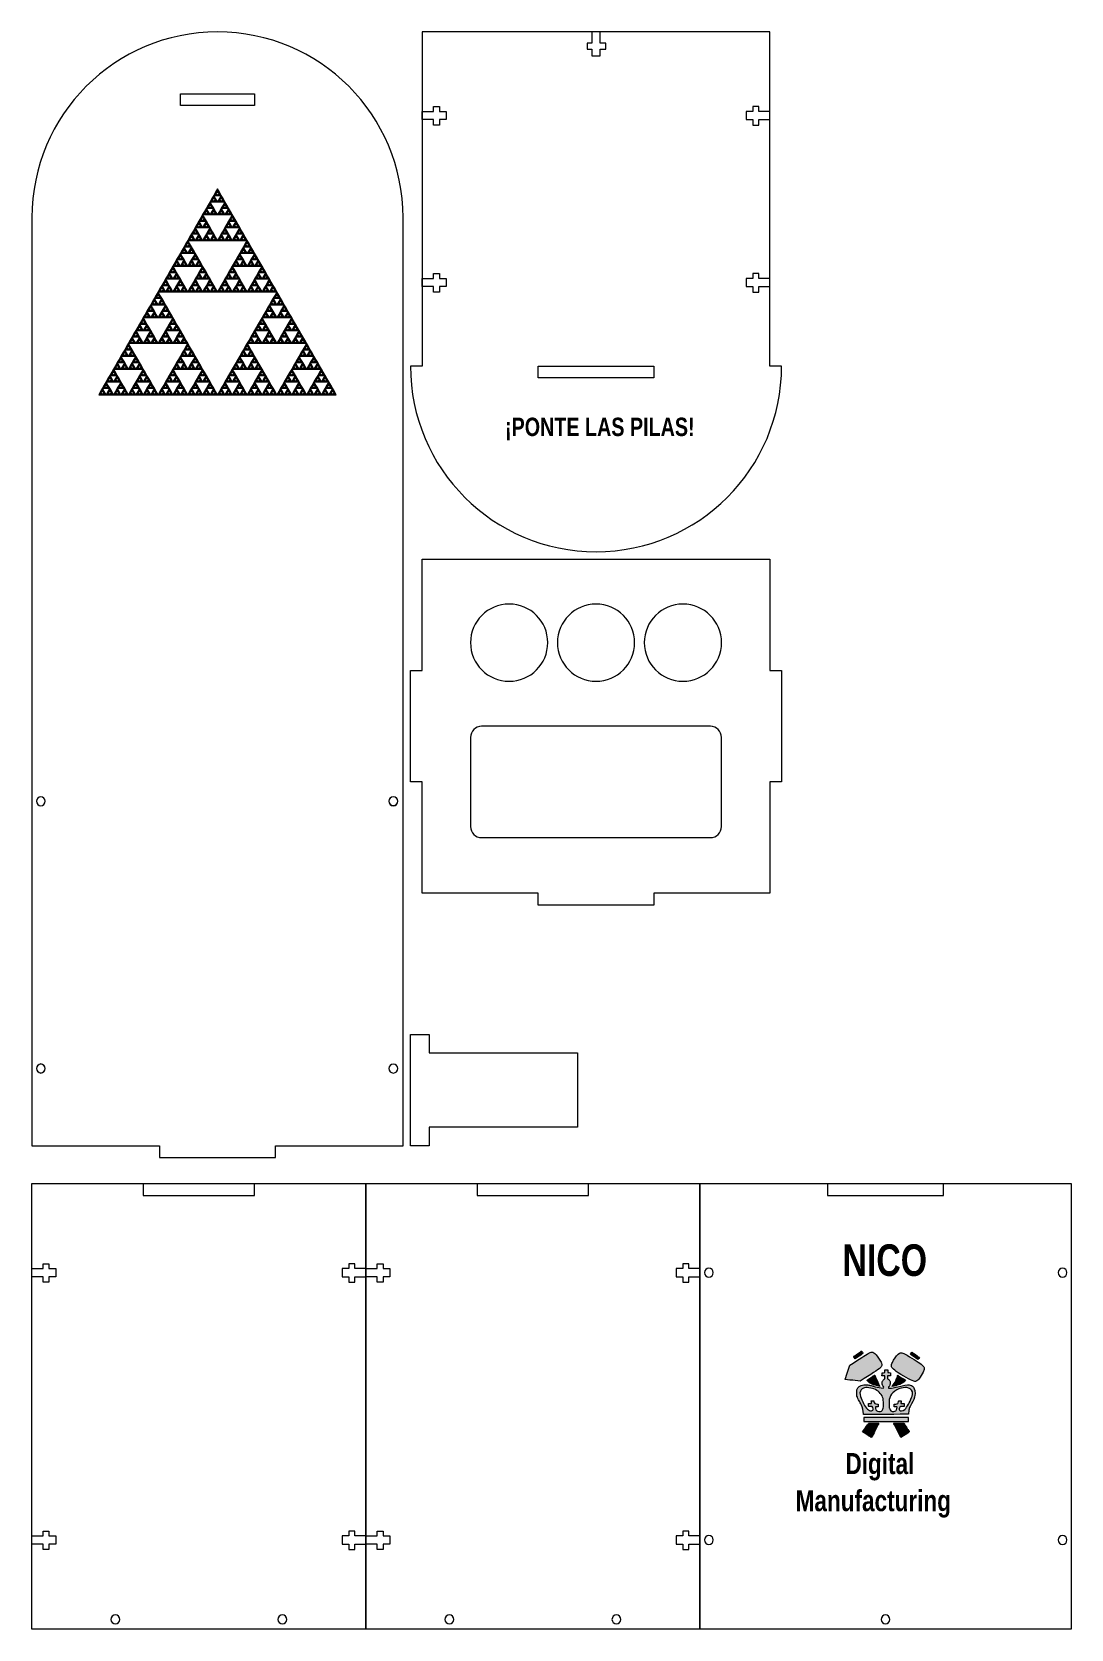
# Model space of a CAD drawing. Header units: inches. Extents: x -89 to 191, y -132 to 299.
import ezdxf

# ---------------------------------------------------------------- set-up
doc = ezdxf.new("R2010")
doc.units = ezdxf.units.IN
doc.header["$MEASUREMENT"] = 0
doc.layers.add('Layer 1', color=7, linetype='Continuous')

msp = doc.modelspace()

# ---------------------------------------------------------------- texts
at = {"layer": 'Layer 1', "color": 7, "true_color": 0xffffff, "attachment_point": 7}
for s, insert, char_height in [('\\fImpact|b0|i0|c0|p34;\\W1;¡PONTE LAS PILAS!', (38.62, 188.67), 4.956), ('\\fImpact|b0|i0|c0|p34;\\W1;NICO', (129.57, -36.51), 8.496), ('\\fImpact|b0|i0|c0|p34;\\W1;Digital', (130.35, -91.51), 5.664), ('\\fImpact|b0|i0|c0|p34;\\W1;Manufacturing', (116.94, -101.51), 5.664)]:
    msp.add_mtext(s, dxfattribs=dict(at, insert=insert, char_height=char_height))

# ---------------------------------------------------------------- blocks, each defined once
blk = doc.blocks.new('block 3')
at = {"layer": 'Layer 1', "true_color": 0xffffff}
h = blk.add_hatch(color=7, dxfattribs=at)
h.dxf.hatch_style = 2
edge = h.paths.add_edge_path()
edge.add_spline(control_points=[(137.33, -56.96), (137.17, -56.99), (136.9, -57.09), (136.65, -57.22), (136.25, -57.43), (134.96, -58.24), (132.41, -59.86), (132.41, -59.86), (131.54, -60.42), (131.54, -60.42), (131.54, -60.42), (130.89, -62.36), (130.89, -62.36), (130.52, -63.5), (130.26, -64.31), (130.28, -64.31), (130.3, -64.31), (131.21, -64.4), (132.31, -64.51), (132.31, -64.51), (134.32, -64.71), (134.32, -64.71), (134.32, -64.71), (135.36, -64.06), (135.36, -64.06), (138.12, -62.33), (139.55, -61.39), (139.83, -61.1), (140.13, -60.79), (140.23, -60.35), (140.11, -59.87), (140.08, -59.79), (139.93, -59.53), (139.61, -59.05), (138.81, -57.85), (138.35, -57.28), (138.04, -57.1), (137.84, -56.97), (137.56, -56.92), (137.33, -56.96)], knot_values=[0, 0, 0, 0, 1, 1, 1, 2, 2, 2, 3, 3, 3, 4, 4, 4, 5, 5, 5, 6, 6, 6, 7, 7, 7, 8, 8, 8, 9, 9, 9, 10, 10, 10, 11, 11, 11, 12, 12, 12, 13, 13, 13, 13], degree=3, periodic=1)
h = blk.add_hatch(color=7, dxfattribs=at)
h.dxf.hatch_style = 2
edge = h.paths.add_edge_path()
edge.add_spline(control_points=[(133.63, -57.36), (133.05, -57.76), (132.57, -58.1), (132.57, -58.11), (132.58, -58.13), (132.67, -58.28), (132.79, -58.43), (132.79, -58.43), (132.99, -58.72), (132.99, -58.72), (132.99, -58.72), (134.05, -58), (134.05, -58), (134.63, -57.61), (135.11, -57.28), (135.13, -57.26), (135.14, -57.25), (134.76, -56.66), (134.72, -56.64), (134.71, -56.63), (134.22, -56.96), (133.63, -57.36)], knot_values=[0, 0, 0, 0, 1, 1, 1, 2, 2, 2, 3, 3, 3, 4, 4, 4, 5, 5, 5, 6, 6, 6, 7, 7, 7, 7], degree=3, periodic=1)
h = blk.add_hatch(color=7, dxfattribs=at)
h.dxf.hatch_style = 2
edge = h.paths.add_edge_path()
edge.add_spline(control_points=[(145.15, -57.1), (144.94, -57.14), (144.85, -57.2), (144.57, -57.47), (143.97, -58.07), (143.43, -58.84), (143, -59.7), (142.79, -60.1), (142.74, -60.34), (142.76, -60.72), (142.78, -61.05), (142.81, -61.09), (143.31, -61.55), (143.68, -61.89), (144.19, -62.23), (145.31, -62.91), (147.38, -64.16), (148.84, -64.88), (149.24, -64.83), (149.45, -64.81), (149.74, -64.58), (150.1, -64.16), (150.6, -63.57), (151.03, -62.91), (151.31, -62.32), (151.51, -61.89), (151.54, -61.76), (151.54, -61.38), (151.54, -61.08), (151.53, -61.03), (151.47, -60.91), (151.39, -60.74), (151.34, -60.68), (151.06, -60.44), (150.36, -59.86), (148.71, -58.78), (146.97, -57.76), (146.11, -57.26), (145.91, -57.16), (145.52, -57.1), (145.33, -57.07), (145.32, -57.07), (145.15, -57.1)], knot_values=[0, 0, 0, 0, 1, 1, 1, 2, 2, 2, 3, 3, 3, 4, 4, 4, 5, 5, 5, 6, 6, 6, 7, 7, 7, 8, 8, 8, 9, 9, 9, 10, 10, 10, 11, 11, 11, 12, 12, 12, 13, 13, 13, 14, 14, 14, 14], degree=3, periodic=1)
h = blk.add_hatch(color=7, dxfattribs=at)
h.dxf.hatch_style = 2
edge = h.paths.add_edge_path()
edge.add_spline(control_points=[(148.04, -57.17), (147.94, -57.33), (147.86, -57.47), (147.86, -57.49), (147.85, -57.52), (149.86, -58.93), (149.9, -58.93), (149.91, -58.93), (150.3, -58.36), (150.29, -58.36), (150.28, -58.35), (149.84, -58.04), (149.32, -57.67), (148.79, -57.3), (148.33, -56.97), (148.29, -56.94), (148.29, -56.94), (148.22, -56.89), (148.22, -56.89), (148.22, -56.89), (148.04, -57.17), (148.04, -57.17)], knot_values=[0, 0, 0, 0, 1, 1, 1, 2, 2, 2, 3, 3, 3, 4, 4, 4, 5, 5, 5, 6, 6, 6, 7, 7, 7, 7], degree=3, periodic=1)
h = blk.add_hatch(color=7, dxfattribs=at)
h.dxf.hatch_style = 2
edge = h.paths.add_edge_path()
edge.add_spline(control_points=[(140.97, -62.09), (140.97, -62.09), (140.97, -62.45), (140.97, -62.45), (140.97, -62.45), (140.59, -62.46), (140.59, -62.46), (140.59, -62.46), (140.21, -62.46), (140.21, -62.46), (140.21, -62.46), (140.21, -62.9), (140.21, -62.9), (140.21, -62.9), (140.2, -63.33), (140.2, -63.33), (140.2, -63.33), (140.58, -63.34), (140.58, -63.34), (140.58, -63.34), (140.96, -63.35), (140.96, -63.35), (140.96, -63.35), (140.97, -63.73), (140.97, -63.73), (140.97, -63.73), (140.97, -64.11), (140.97, -64.11), (140.97, -64.11), (140.83, -64.21), (140.83, -64.21), (140.65, -64.32), (140.42, -64.58), (140.34, -64.75), (140.2, -65.07), (140.19, -65.5), (140.33, -65.79), (140.37, -65.89), (140.48, -66.04), (140.56, -66.13), (140.72, -66.32), (140.72, -66.3), (140.65, -66.54), (140.62, -66.67), (140.64, -66.66), (140.02, -66.58), (139.19, -66.46), (138.69, -66.34), (137.6, -66.02), (137.25, -65.92), (136.85, -65.81), (136.7, -65.78), (136.36, -65.71), (135.62, -65.68), (135.3, -65.73), (134.29, -65.87), (133.64, -66.34), (133.46, -67.06), (133.35, -67.47), (133.36, -68.35), (133.47, -68.77), (133.59, -69.23), (133.72, -69.51), (134.2, -70.33), (134.39, -70.65), (134.6, -71.02), (134.67, -71.17), (134.96, -71.81), (135.18, -72.68), (135.24, -73.51), (135.24, -73.51), (135.26, -73.76), (135.26, -73.76), (135.26, -73.76), (135.59, -73.76), (135.59, -73.76), (136.35, -73.77), (146.5, -73.65), (146.92, -73.64), (146.92, -73.64), (147.38, -73.63), (147.38, -73.63), (147.38, -73.63), (147.39, -73.23), (147.39, -73.23), (147.41, -72.75), (147.47, -72.34), (147.56, -72.07), (147.64, -71.82), (147.92, -71.27), (148.19, -70.85), (148.68, -70.05), (149, -69.23), (149.09, -68.49), (149.13, -68.11), (149.11, -67.59), (149.02, -67.26), (148.84, -66.53), (148.57, -66.11), (148.14, -65.9), (148.01, -65.83), (147.68, -65.74), (147.49, -65.72), (147.07, -65.67), (145.8, -65.9), (144.88, -66.18), (144.38, -66.34), (143.73, -66.48), (143.19, -66.56), (142.69, -66.64), (142.01, -66.69), (141.98, -66.66), (141.97, -66.65), (141.95, -66.56), (141.94, -66.47), (141.94, -66.47), (141.93, -66.31), (141.93, -66.31), (141.93, -66.31), (142.03, -66.24), (142.03, -66.24), (142.15, -66.16), (142.28, -65.97), (142.36, -65.76), (142.44, -65.55), (142.46, -65.07), (142.39, -64.87), (142.3, -64.58), (142.1, -64.34), (141.83, -64.2), (141.83, -64.2), (141.71, -64.13), (141.71, -64.13), (141.71, -64.13), (141.71, -63.73), (141.71, -63.73), (141.71, -63.73), (141.71, -63.32), (141.71, -63.32), (141.71, -63.32), (142.11, -63.32), (142.11, -63.32), (142.11, -63.32), (142.51, -63.32), (142.51, -63.32), (142.51, -63.32), (142.51, -62.89), (142.51, -62.89), (142.51, -62.89), (142.51, -62.46), (142.51, -62.46), (142.51, -62.46), (142.14, -62.45), (142.14, -62.45), (142.14, -62.45), (141.76, -62.44), (141.76, -62.44), (141.76, -62.44), (141.75, -62.09), (141.75, -62.09), (141.75, -62.09), (141.74, -61.73), (141.74, -61.73), (141.74, -61.73), (141.36, -61.73), (141.36, -61.73), (141.36, -61.73), (140.97, -61.73), (140.97, -61.73), (140.97, -61.73), (140.97, -62.09), (140.97, -62.09), (140.97, -62.09), (140.97, -62.09), (140.97, -62.09)], knot_values=[0, 0, 0, 0, 1, 1, 1, 2, 2, 2, 3, 3, 3, 4, 4, 4, 5, 5, 5, 6, 6, 6, 7, 7, 7, 8, 8, 8, 9, 9, 9, 10, 10, 10, 11, 11, 11, 12, 12, 12, 13, 13, 13, 14, 14, 14, 15, 15, 15, 16, 16, 16, 17, 17, 17, 18, 18, 18, 19, 19, 19, 20, 20, 20, 21, 21, 21, 22, 22, 22, 23, 23, 23, 24, 24, 24, 25, 25, 25, 26, 26, 26, 27, 27, 27, 28, 28, 28, 29, 29, 29, 30, 30, 30, 31, 31, 31, 32, 32, 32, 33, 33, 33, 34, 34, 34, 35, 35, 35, 36, 36, 36, 37, 37, 37, 38, 38, 38, 39, 39, 39, 40, 40, 40, 41, 41, 41, 42, 42, 42, 43, 43, 43, 44, 44, 44, 45, 45, 45, 46, 46, 46, 47, 47, 47, 48, 48, 48, 49, 49, 49, 50, 50, 50, 51, 51, 51, 52, 52, 52, 53, 53, 53, 54, 54, 54, 55, 55, 55, 56, 56, 56, 57, 57, 57, 58, 58, 58, 58], degree=3, periodic=1)
edge = h.paths.add_edge_path()
edge.add_spline(control_points=[(136.7, -66.52), (137.34, -66.6), (137.95, -66.77), (138.42, -67.01), (139.44, -67.52), (140.25, -68.47), (140.49, -69.42), (140.59, -69.81), (140.63, -70.96), (140.57, -71.67), (140.53, -72.12), (140.41, -72.47), (140.21, -72.68), (140, -72.89), (139.74, -72.94), (139.33, -72.87), (138.88, -72.79), (138.65, -72.66), (138.57, -72.45), (138.51, -72.3), (138.44, -71.91), (138.45, -71.77), (138.45, -71.66), (138.46, -71.66), (138.56, -71.64), (138.62, -71.63), (138.78, -71.63), (138.93, -71.63), (138.93, -71.63), (139.19, -71.65), (139.19, -71.65), (139.19, -71.65), (139.19, -71.28), (139.19, -71.28), (139.19, -71.28), (139.19, -70.92), (139.19, -70.92), (139.19, -70.92), (138.95, -70.92), (138.95, -70.92), (138.58, -70.92), (138.39, -70.87), (138.28, -70.76), (138.16, -70.65), (138.08, -70.44), (138.05, -70.21), (138.04, -70.14), (138.02, -70.07), (138.01, -70.07), (137.97, -70.06), (137.34, -70.01), (137.33, -70.02), (137.32, -70.03), (137.37, -70.48), (137.4, -70.68), (137.4, -70.68), (137.41, -70.78), (137.41, -70.78), (137.41, -70.78), (137, -70.78), (137, -70.78), (137, -70.78), (136.58, -70.78), (136.58, -70.78), (136.58, -70.78), (136.58, -71.12), (136.58, -71.12), (136.58, -71.3), (136.57, -71.47), (136.56, -71.49), (136.55, -71.52), (136.61, -71.53), (137, -71.54), (137.39, -71.55), (137.46, -71.55), (137.55, -71.61), (137.76, -71.72), (137.85, -71.88), (137.87, -72.18), (137.9, -72.52), (137.73, -72.7), (137.36, -72.74), (136.66, -72.8), (135.92, -72.1), (135.26, -70.79), (135.03, -70.32), (134.58, -69.28), (134.44, -68.89), (134.16, -68.12), (134.22, -67.5), (134.63, -67.05), (134.75, -66.91), (135.03, -66.71), (135.21, -66.63), (135.57, -66.48), (136.03, -66.45), (136.7, -66.52)], knot_values=[0, 0, 0, 0, 1, 1, 1, 2, 2, 2, 3, 3, 3, 4, 4, 4, 5, 5, 5, 6, 6, 6, 7, 7, 7, 8, 8, 8, 9, 9, 9, 10, 10, 10, 11, 11, 11, 12, 12, 12, 13, 13, 13, 14, 14, 14, 15, 15, 15, 16, 16, 16, 17, 17, 17, 18, 18, 18, 19, 19, 19, 20, 20, 20, 21, 21, 21, 22, 22, 22, 23, 23, 23, 24, 24, 24, 25, 25, 25, 26, 26, 26, 27, 27, 27, 28, 28, 28, 29, 29, 29, 30, 30, 30, 31, 31, 31, 32, 32, 32, 32], degree=3, periodic=1)
edge = h.paths.add_edge_path()
edge.add_spline(control_points=[(147.21, -66.54), (148.02, -66.75), (148.5, -67.37), (148.44, -68.15), (148.41, -68.48), (148.36, -68.68), (148.19, -69.1), (147.99, -69.61), (147.55, -70.6), (147.37, -70.95), (147.05, -71.55), (146.66, -72.08), (146.33, -72.36), (145.8, -72.81), (145.12, -72.87), (144.9, -72.51), (144.86, -72.43), (144.85, -72.37), (144.85, -72.21), (144.85, -71.99), (144.9, -71.86), (145.03, -71.72), (145.16, -71.58), (145.24, -71.56), (145.7, -71.54), (145.7, -71.54), (146.14, -71.53), (146.14, -71.53), (146.14, -71.53), (146.14, -71.16), (146.14, -71.16), (146.14, -71.16), (146.14, -70.79), (146.14, -70.79), (146.14, -70.79), (145.72, -70.79), (145.72, -70.79), (145.5, -70.79), (145.31, -70.78), (145.31, -70.77), (145.31, -70.76), (145.33, -70.6), (145.35, -70.41), (145.37, -70.23), (145.39, -70.06), (145.39, -70.05), (145.39, -70.02), (144.78, -70.04), (144.71, -70.07), (144.69, -70.08), (144.67, -70.15), (144.66, -70.22), (144.63, -70.44), (144.54, -70.66), (144.44, -70.76), (144.36, -70.84), (144.31, -70.87), (144.16, -70.89), (144.07, -70.91), (143.88, -70.92), (143.76, -70.92), (143.76, -70.92), (143.53, -70.92), (143.53, -70.92), (143.53, -70.92), (143.53, -71.29), (143.53, -71.29), (143.53, -71.29), (143.53, -71.65), (143.53, -71.65), (143.53, -71.65), (143.79, -71.64), (143.79, -71.64), (143.93, -71.63), (144.09, -71.63), (144.15, -71.64), (144.25, -71.66), (144.26, -71.67), (144.27, -71.76), (144.28, -71.89), (144.21, -72.31), (144.15, -72.45), (144.06, -72.66), (143.84, -72.79), (143.38, -72.87), (142.72, -72.98), (142.38, -72.75), (142.19, -72.05), (142.14, -71.86), (142.13, -71.77), (142.13, -70.88), (142.13, -70.19), (142.14, -69.85), (142.17, -69.69), (142.28, -69.02), (142.61, -68.4), (143.17, -67.84), (143.78, -67.22), (144.48, -66.83), (145.37, -66.63), (146.04, -66.48), (146.84, -66.44), (147.21, -66.54)], knot_values=[0, 0, 0, 0, 1, 1, 1, 2, 2, 2, 3, 3, 3, 4, 4, 4, 5, 5, 5, 6, 6, 6, 7, 7, 7, 8, 8, 8, 9, 9, 9, 10, 10, 10, 11, 11, 11, 12, 12, 12, 13, 13, 13, 14, 14, 14, 15, 15, 15, 16, 16, 16, 17, 17, 17, 18, 18, 18, 19, 19, 19, 20, 20, 20, 21, 21, 21, 22, 22, 22, 23, 23, 23, 24, 24, 24, 25, 25, 25, 26, 26, 26, 27, 27, 27, 28, 28, 28, 29, 29, 29, 30, 30, 30, 31, 31, 31, 32, 32, 32, 33, 33, 33, 34, 34, 34, 34], degree=3, periodic=1)
h = blk.add_hatch(color=7, dxfattribs=at)
h.dxf.hatch_style = 2
edge = h.paths.add_edge_path()
edge.add_spline(control_points=[(137.63, -63.48), (137.29, -63.7), (136.83, -64.01), (136.6, -64.16), (136.6, -64.16), (136.18, -64.44), (136.18, -64.44), (136.18, -64.44), (136.24, -64.55), (136.24, -64.55), (136.33, -64.72), (136.62, -65), (136.87, -65.17), (137.43, -65.54), (138.36, -65.9), (139.37, -66.11), (139.37, -66.11), (139.66, -66.18), (139.66, -66.18), (139.66, -66.18), (139.29, -65.44), (139.29, -65.44), (138.8, -64.44), (138.5, -63.76), (138.33, -63.28), (138.3, -63.19), (138.27, -63.1), (138.26, -63.09), (138.25, -63.08), (137.97, -63.25), (137.63, -63.48)], knot_values=[0, 0, 0, 0, 1, 1, 1, 2, 2, 2, 3, 3, 3, 4, 4, 4, 5, 5, 5, 6, 6, 6, 7, 7, 7, 8, 8, 8, 9, 9, 9, 10, 10, 10, 10], degree=3, periodic=1)
h = blk.add_hatch(color=7, dxfattribs=at)
h.dxf.hatch_style = 2
edge = h.paths.add_edge_path()
edge.add_spline(control_points=[(144.34, -63.45), (144.25, -63.85), (144.12, -64.19), (143.89, -64.67), (143.69, -65.07), (143.34, -65.64), (143.08, -65.97), (142.97, -66.12), (142.95, -66.15), (142.99, -66.15), (143.07, -66.17), (143.88, -65.98), (144.27, -65.86), (145.31, -65.54), (146.06, -65.11), (146.42, -64.62), (146.51, -64.49), (146.53, -64.45), (146.5, -64.43), (146.47, -64.4), (144.52, -63.21), (144.43, -63.16), (144.42, -63.16), (144.38, -63.29), (144.34, -63.45)], knot_values=[0, 0, 0, 0, 1, 1, 1, 2, 2, 2, 3, 3, 3, 4, 4, 4, 5, 5, 5, 6, 6, 6, 7, 7, 7, 8, 8, 8, 8], degree=3, periodic=1)
h = blk.add_hatch(color=7, dxfattribs=at)
h.dxf.hatch_style = 2
edge = h.paths.add_edge_path()
edge.add_spline(control_points=[(136.57, -76.17), (136.54, -76.21), (136.15, -76.73), (135.72, -77.32), (135.72, -77.32), (134.94, -78.38), (134.94, -78.38), (134.94, -78.38), (136.12, -79.15), (136.12, -79.15), (136.77, -79.57), (137.31, -79.91), (137.32, -79.92), (137.36, -79.93), (137.67, -79.39), (138.07, -78.62), (138.4, -78), (139.35, -76.12), (139.35, -76.1), (139.35, -76.09), (138.74, -76.08), (137.99, -76.08), (137.99, -76.08), (136.64, -76.08), (136.64, -76.08), (136.64, -76.08), (136.57, -76.17), (136.57, -76.17)], knot_values=[0, 0, 0, 0, 1, 1, 1, 2, 2, 2, 3, 3, 3, 4, 4, 4, 5, 5, 5, 6, 6, 6, 7, 7, 7, 8, 8, 8, 9, 9, 9, 9], degree=3, periodic=1)
h = blk.add_hatch(color=7, dxfattribs=at)
h.dxf.hatch_style = 2
h.paths.add_polyline_path([(135.28, -75.1), (135.28, -75.62), (141.33, -75.62), (147.39, -75.62), (147.39, -75.1), (147.39, -74.57), (141.33, -74.57), (135.28, -74.57)])
h = blk.add_hatch(color=7, dxfattribs=at)
h.dxf.hatch_style = 2
edge = h.paths.add_edge_path()
edge.add_spline(control_points=[(143.34, -76.09), (143.34, -76.1), (143.37, -76.15), (143.41, -76.21), (143.53, -76.4), (144.19, -77.7), (144.73, -78.8), (144.73, -78.8), (145.27, -79.92), (145.27, -79.92), (145.27, -79.92), (146.42, -79.18), (146.42, -79.18), (147.05, -78.77), (147.56, -78.43), (147.57, -78.43), (147.57, -78.43), (147.46, -78.24), (147.31, -78.01), (147.17, -77.78), (146.9, -77.34), (146.72, -77.03), (146.54, -76.72), (146.35, -76.38), (146.29, -76.28), (146.29, -76.28), (146.18, -76.09), (146.18, -76.09), (146.18, -76.09), (144.76, -76.08), (144.76, -76.08), (143.98, -76.08), (143.34, -76.08), (143.34, -76.09)], knot_values=[0, 0, 0, 0, 1, 1, 1, 2, 2, 2, 3, 3, 3, 4, 4, 4, 5, 5, 5, 6, 6, 6, 7, 7, 7, 8, 8, 8, 9, 9, 9, 10, 10, 10, 11, 11, 11, 11], degree=3, periodic=1)
at = {"layer": 'Layer 1', "lineweight": 0}
blk.add_lwpolyline([(135.28, -75.1), (135.28, -75.62), (141.33, -75.62), (147.39, -75.62), (147.39, -75.1), (147.39, -74.57), (141.33, -74.57), (135.28, -74.57), (135.28, -75.1)], dxfattribs=at)
for points, knots in [([(137.33, -56.96), (137.17, -56.99), (136.9, -57.09), (136.65, -57.22), (136.25, -57.43), (134.96, -58.24), (132.41, -59.86), (132.41, -59.86), (131.54, -60.42), (131.54, -60.42), (131.54, -60.42), (130.89, -62.36), (130.89, -62.36), (130.52, -63.5), (130.26, -64.31), (130.28, -64.31), (130.3, -64.31), (131.21, -64.4), (132.31, -64.51), (132.31, -64.51), (134.32, -64.71), (134.32, -64.71), (134.32, -64.71), (135.36, -64.06), (135.36, -64.06), (138.12, -62.33), (139.55, -61.39), (139.83, -61.1), (140.13, -60.79), (140.23, -60.35), (140.11, -59.87), (140.08, -59.79), (139.93, -59.53), (139.61, -59.05), (138.81, -57.85), (138.35, -57.28), (138.04, -57.1), (137.84, -56.97), (137.56, -56.92), (137.33, -56.96)], [0, 0, 0, 0, 1, 1, 1, 2, 2, 2, 3, 3, 3, 4, 4, 4, 5, 5, 5, 6, 6, 6, 7, 7, 7, 8, 8, 8, 9, 9, 9, 10, 10, 10, 11, 11, 11, 12, 12, 12, 13, 13, 13, 13]), ([(133.63, -57.36), (133.05, -57.76), (132.57, -58.1), (132.57, -58.11), (132.58, -58.13), (132.67, -58.28), (132.79, -58.43), (132.79, -58.43), (132.99, -58.72), (132.99, -58.72), (132.99, -58.72), (134.05, -58), (134.05, -58), (134.63, -57.61), (135.11, -57.28), (135.13, -57.26), (135.14, -57.25), (134.76, -56.66), (134.72, -56.64), (134.71, -56.63), (134.22, -56.96), (133.63, -57.36)], [0, 0, 0, 0, 1, 1, 1, 2, 2, 2, 3, 3, 3, 4, 4, 4, 5, 5, 5, 6, 6, 6, 7, 7, 7, 7]), ([(145.15, -57.1), (144.94, -57.14), (144.85, -57.2), (144.57, -57.47), (143.97, -58.07), (143.43, -58.84), (143, -59.7), (142.79, -60.1), (142.74, -60.34), (142.76, -60.72), (142.78, -61.05), (142.81, -61.09), (143.31, -61.55), (143.68, -61.89), (144.19, -62.23), (145.31, -62.91), (147.38, -64.16), (148.84, -64.88), (149.24, -64.83), (149.45, -64.81), (149.74, -64.58), (150.1, -64.16), (150.6, -63.57), (151.03, -62.91), (151.31, -62.32), (151.51, -61.89), (151.54, -61.76), (151.54, -61.38), (151.54, -61.08), (151.53, -61.03), (151.47, -60.91), (151.39, -60.74), (151.34, -60.68), (151.06, -60.44), (150.36, -59.86), (148.71, -58.78), (146.97, -57.76), (146.11, -57.26), (145.91, -57.16), (145.52, -57.1), (145.33, -57.07), (145.32, -57.07), (145.15, -57.1)], [0, 0, 0, 0, 1, 1, 1, 2, 2, 2, 3, 3, 3, 4, 4, 4, 5, 5, 5, 6, 6, 6, 7, 7, 7, 8, 8, 8, 9, 9, 9, 10, 10, 10, 11, 11, 11, 12, 12, 12, 13, 13, 13, 14, 14, 14, 14]), ([(148.04, -57.17), (147.94, -57.33), (147.86, -57.47), (147.86, -57.49), (147.85, -57.52), (149.86, -58.93), (149.9, -58.93), (149.91, -58.93), (150.3, -58.36), (150.29, -58.36), (150.28, -58.35), (149.84, -58.04), (149.32, -57.67), (148.79, -57.3), (148.33, -56.97), (148.29, -56.94), (148.29, -56.94), (148.22, -56.89), (148.22, -56.89), (148.22, -56.89), (148.04, -57.17), (148.04, -57.17)], [0, 0, 0, 0, 1, 1, 1, 2, 2, 2, 3, 3, 3, 4, 4, 4, 5, 5, 5, 6, 6, 6, 7, 7, 7, 7]), ([(140.97, -62.09), (140.97, -62.09), (140.97, -62.45), (140.97, -62.45), (140.97, -62.45), (140.59, -62.46), (140.59, -62.46), (140.59, -62.46), (140.21, -62.46), (140.21, -62.46), (140.21, -62.46), (140.21, -62.9), (140.21, -62.9), (140.21, -62.9), (140.2, -63.33), (140.2, -63.33), (140.2, -63.33), (140.58, -63.34), (140.58, -63.34), (140.58, -63.34), (140.96, -63.35), (140.96, -63.35), (140.96, -63.35), (140.97, -63.73), (140.97, -63.73), (140.97, -63.73), (140.97, -64.11), (140.97, -64.11), (140.97, -64.11), (140.83, -64.21), (140.83, -64.21), (140.65, -64.32), (140.42, -64.58), (140.34, -64.75), (140.2, -65.07), (140.19, -65.5), (140.33, -65.79), (140.37, -65.89), (140.48, -66.04), (140.56, -66.13), (140.72, -66.32), (140.72, -66.3), (140.65, -66.54), (140.62, -66.67), (140.64, -66.66), (140.02, -66.58), (139.19, -66.46), (138.69, -66.34), (137.6, -66.02), (137.25, -65.92), (136.85, -65.81), (136.7, -65.78), (136.36, -65.71), (135.62, -65.68), (135.3, -65.73), (134.29, -65.87), (133.64, -66.34), (133.46, -67.06), (133.35, -67.47), (133.36, -68.35), (133.47, -68.77), (133.59, -69.23), (133.72, -69.51), (134.2, -70.33), (134.39, -70.65), (134.6, -71.02), (134.67, -71.17), (134.96, -71.81), (135.18, -72.68), (135.24, -73.51), (135.24, -73.51), (135.26, -73.76), (135.26, -73.76), (135.26, -73.76), (135.59, -73.76), (135.59, -73.76), (136.35, -73.77), (146.5, -73.65), (146.92, -73.64), (146.92, -73.64), (147.38, -73.63), (147.38, -73.63), (147.38, -73.63), (147.39, -73.23), (147.39, -73.23), (147.41, -72.75), (147.47, -72.34), (147.56, -72.07), (147.64, -71.82), (147.92, -71.27), (148.19, -70.85), (148.68, -70.05), (149, -69.23), (149.09, -68.49), (149.13, -68.11), (149.11, -67.59), (149.02, -67.26), (148.84, -66.53), (148.57, -66.11), (148.14, -65.9), (148.01, -65.83), (147.68, -65.74), (147.49, -65.72), (147.07, -65.67), (145.8, -65.9), (144.88, -66.18), (144.38, -66.34), (143.73, -66.48), (143.19, -66.56), (142.69, -66.64), (142.01, -66.69), (141.98, -66.66), (141.97, -66.65), (141.95, -66.56), (141.94, -66.47), (141.94, -66.47), (141.93, -66.31), (141.93, -66.31), (141.93, -66.31), (142.03, -66.24), (142.03, -66.24), (142.15, -66.16), (142.28, -65.97), (142.36, -65.76), (142.44, -65.55), (142.46, -65.07), (142.39, -64.87), (142.3, -64.58), (142.1, -64.34), (141.83, -64.2), (141.83, -64.2), (141.71, -64.13), (141.71, -64.13), (141.71, -64.13), (141.71, -63.73), (141.71, -63.73), (141.71, -63.73), (141.71, -63.32), (141.71, -63.32), (141.71, -63.32), (142.11, -63.32), (142.11, -63.32), (142.11, -63.32), (142.51, -63.32), (142.51, -63.32), (142.51, -63.32), (142.51, -62.89), (142.51, -62.89), (142.51, -62.89), (142.51, -62.46), (142.51, -62.46), (142.51, -62.46), (142.14, -62.45), (142.14, -62.45), (142.14, -62.45), (141.76, -62.44), (141.76, -62.44), (141.76, -62.44), (141.75, -62.09), (141.75, -62.09), (141.75, -62.09), (141.74, -61.73), (141.74, -61.73), (141.74, -61.73), (141.36, -61.73), (141.36, -61.73), (141.36, -61.73), (140.97, -61.73), (140.97, -61.73), (140.97, -61.73), (140.97, -62.09), (140.97, -62.09), (140.97, -62.09), (140.97, -62.09), (140.97, -62.09)], [0, 0, 0, 0, 1, 1, 1, 2, 2, 2, 3, 3, 3, 4, 4, 4, 5, 5, 5, 6, 6, 6, 7, 7, 7, 8, 8, 8, 9, 9, 9, 10, 10, 10, 11, 11, 11, 12, 12, 12, 13, 13, 13, 14, 14, 14, 15, 15, 15, 16, 16, 16, 17, 17, 17, 18, 18, 18, 19, 19, 19, 20, 20, 20, 21, 21, 21, 22, 22, 22, 23, 23, 23, 24, 24, 24, 25, 25, 25, 26, 26, 26, 27, 27, 27, 28, 28, 28, 29, 29, 29, 30, 30, 30, 31, 31, 31, 32, 32, 32, 33, 33, 33, 34, 34, 34, 35, 35, 35, 36, 36, 36, 37, 37, 37, 38, 38, 38, 39, 39, 39, 40, 40, 40, 41, 41, 41, 42, 42, 42, 43, 43, 43, 44, 44, 44, 45, 45, 45, 46, 46, 46, 47, 47, 47, 48, 48, 48, 49, 49, 49, 50, 50, 50, 51, 51, 51, 52, 52, 52, 53, 53, 53, 54, 54, 54, 55, 55, 55, 56, 56, 56, 57, 57, 57, 58, 58, 58, 58]), ([(137.63, -63.48), (137.29, -63.7), (136.83, -64.01), (136.6, -64.16), (136.6, -64.16), (136.18, -64.44), (136.18, -64.44), (136.18, -64.44), (136.24, -64.55), (136.24, -64.55), (136.33, -64.72), (136.62, -65), (136.87, -65.17), (137.43, -65.54), (138.36, -65.9), (139.37, -66.11), (139.37, -66.11), (139.66, -66.18), (139.66, -66.18), (139.66, -66.18), (139.29, -65.44), (139.29, -65.44), (138.8, -64.44), (138.5, -63.76), (138.33, -63.28), (138.3, -63.19), (138.27, -63.1), (138.26, -63.09), (138.25, -63.08), (137.97, -63.25), (137.63, -63.48)], [0, 0, 0, 0, 1, 1, 1, 2, 2, 2, 3, 3, 3, 4, 4, 4, 5, 5, 5, 6, 6, 6, 7, 7, 7, 8, 8, 8, 9, 9, 9, 10, 10, 10, 10]), ([(144.34, -63.45), (144.25, -63.85), (144.12, -64.19), (143.89, -64.67), (143.69, -65.07), (143.34, -65.64), (143.08, -65.97), (142.97, -66.12), (142.95, -66.15), (142.99, -66.15), (143.07, -66.17), (143.88, -65.98), (144.27, -65.86), (145.31, -65.54), (146.06, -65.11), (146.42, -64.62), (146.51, -64.49), (146.53, -64.45), (146.5, -64.43), (146.47, -64.4), (144.52, -63.21), (144.43, -63.16), (144.42, -63.16), (144.38, -63.29), (144.34, -63.45)], [0, 0, 0, 0, 1, 1, 1, 2, 2, 2, 3, 3, 3, 4, 4, 4, 5, 5, 5, 6, 6, 6, 7, 7, 7, 8, 8, 8, 8]), ([(136.7, -66.52), (137.34, -66.6), (137.95, -66.77), (138.42, -67.01), (139.44, -67.52), (140.25, -68.47), (140.49, -69.42), (140.59, -69.81), (140.63, -70.96), (140.57, -71.67), (140.53, -72.12), (140.41, -72.47), (140.21, -72.68), (140, -72.89), (139.74, -72.94), (139.33, -72.87), (138.88, -72.79), (138.65, -72.66), (138.57, -72.45), (138.51, -72.3), (138.44, -71.91), (138.45, -71.77), (138.45, -71.66), (138.46, -71.66), (138.56, -71.64), (138.62, -71.63), (138.78, -71.63), (138.93, -71.63), (138.93, -71.63), (139.19, -71.65), (139.19, -71.65), (139.19, -71.65), (139.19, -71.28), (139.19, -71.28), (139.19, -71.28), (139.19, -70.92), (139.19, -70.92), (139.19, -70.92), (138.95, -70.92), (138.95, -70.92), (138.58, -70.92), (138.39, -70.87), (138.28, -70.76), (138.16, -70.65), (138.08, -70.44), (138.05, -70.21), (138.04, -70.14), (138.02, -70.07), (138.01, -70.07), (137.97, -70.06), (137.34, -70.01), (137.33, -70.02), (137.32, -70.03), (137.37, -70.48), (137.4, -70.68), (137.4, -70.68), (137.41, -70.78), (137.41, -70.78), (137.41, -70.78), (137, -70.78), (137, -70.78), (137, -70.78), (136.58, -70.78), (136.58, -70.78), (136.58, -70.78), (136.58, -71.12), (136.58, -71.12), (136.58, -71.3), (136.57, -71.47), (136.56, -71.49), (136.55, -71.52), (136.61, -71.53), (137, -71.54), (137.39, -71.55), (137.46, -71.55), (137.55, -71.61), (137.76, -71.72), (137.85, -71.88), (137.87, -72.18), (137.9, -72.52), (137.73, -72.7), (137.36, -72.74), (136.66, -72.8), (135.92, -72.1), (135.26, -70.79), (135.03, -70.32), (134.58, -69.28), (134.44, -68.89), (134.16, -68.12), (134.22, -67.5), (134.63, -67.05), (134.75, -66.91), (135.03, -66.71), (135.21, -66.63), (135.57, -66.48), (136.03, -66.45), (136.7, -66.52)], [0, 0, 0, 0, 1, 1, 1, 2, 2, 2, 3, 3, 3, 4, 4, 4, 5, 5, 5, 6, 6, 6, 7, 7, 7, 8, 8, 8, 9, 9, 9, 10, 10, 10, 11, 11, 11, 12, 12, 12, 13, 13, 13, 14, 14, 14, 15, 15, 15, 16, 16, 16, 17, 17, 17, 18, 18, 18, 19, 19, 19, 20, 20, 20, 21, 21, 21, 22, 22, 22, 23, 23, 23, 24, 24, 24, 25, 25, 25, 26, 26, 26, 27, 27, 27, 28, 28, 28, 29, 29, 29, 30, 30, 30, 31, 31, 31, 32, 32, 32, 32]), ([(147.21, -66.54), (148.02, -66.75), (148.5, -67.37), (148.44, -68.15), (148.41, -68.48), (148.36, -68.68), (148.19, -69.1), (147.99, -69.61), (147.55, -70.6), (147.37, -70.95), (147.05, -71.55), (146.66, -72.08), (146.33, -72.36), (145.8, -72.81), (145.12, -72.87), (144.9, -72.51), (144.86, -72.43), (144.85, -72.37), (144.85, -72.21), (144.85, -71.99), (144.9, -71.86), (145.03, -71.72), (145.16, -71.58), (145.24, -71.56), (145.7, -71.54), (145.7, -71.54), (146.14, -71.53), (146.14, -71.53), (146.14, -71.53), (146.14, -71.16), (146.14, -71.16), (146.14, -71.16), (146.14, -70.79), (146.14, -70.79), (146.14, -70.79), (145.72, -70.79), (145.72, -70.79), (145.5, -70.79), (145.31, -70.78), (145.31, -70.77), (145.31, -70.76), (145.33, -70.6), (145.35, -70.41), (145.37, -70.23), (145.39, -70.06), (145.39, -70.05), (145.39, -70.02), (144.78, -70.04), (144.71, -70.07), (144.69, -70.08), (144.67, -70.15), (144.66, -70.22), (144.63, -70.44), (144.54, -70.66), (144.44, -70.76), (144.36, -70.84), (144.31, -70.87), (144.16, -70.89), (144.07, -70.91), (143.88, -70.92), (143.76, -70.92), (143.76, -70.92), (143.53, -70.92), (143.53, -70.92), (143.53, -70.92), (143.53, -71.29), (143.53, -71.29), (143.53, -71.29), (143.53, -71.65), (143.53, -71.65), (143.53, -71.65), (143.79, -71.64), (143.79, -71.64), (143.93, -71.63), (144.09, -71.63), (144.15, -71.64), (144.25, -71.66), (144.26, -71.67), (144.27, -71.76), (144.28, -71.89), (144.21, -72.31), (144.15, -72.45), (144.06, -72.66), (143.84, -72.79), (143.38, -72.87), (142.72, -72.98), (142.38, -72.75), (142.19, -72.05), (142.14, -71.86), (142.13, -71.77), (142.13, -70.88), (142.13, -70.19), (142.14, -69.85), (142.17, -69.69), (142.28, -69.02), (142.61, -68.4), (143.17, -67.84), (143.78, -67.22), (144.48, -66.83), (145.37, -66.63), (146.04, -66.48), (146.84, -66.44), (147.21, -66.54)], [0, 0, 0, 0, 1, 1, 1, 2, 2, 2, 3, 3, 3, 4, 4, 4, 5, 5, 5, 6, 6, 6, 7, 7, 7, 8, 8, 8, 9, 9, 9, 10, 10, 10, 11, 11, 11, 12, 12, 12, 13, 13, 13, 14, 14, 14, 15, 15, 15, 16, 16, 16, 17, 17, 17, 18, 18, 18, 19, 19, 19, 20, 20, 20, 21, 21, 21, 22, 22, 22, 23, 23, 23, 24, 24, 24, 25, 25, 25, 26, 26, 26, 27, 27, 27, 28, 28, 28, 29, 29, 29, 30, 30, 30, 31, 31, 31, 32, 32, 32, 33, 33, 33, 34, 34, 34, 34]), ([(136.57, -76.17), (136.54, -76.21), (136.15, -76.73), (135.72, -77.32), (135.72, -77.32), (134.94, -78.38), (134.94, -78.38), (134.94, -78.38), (136.12, -79.15), (136.12, -79.15), (136.77, -79.57), (137.31, -79.91), (137.32, -79.92), (137.36, -79.93), (137.67, -79.39), (138.07, -78.62), (138.4, -78), (139.35, -76.12), (139.35, -76.1), (139.35, -76.09), (138.74, -76.08), (137.99, -76.08), (137.99, -76.08), (136.64, -76.08), (136.64, -76.08), (136.64, -76.08), (136.57, -76.17), (136.57, -76.17)], [0, 0, 0, 0, 1, 1, 1, 2, 2, 2, 3, 3, 3, 4, 4, 4, 5, 5, 5, 6, 6, 6, 7, 7, 7, 8, 8, 8, 9, 9, 9, 9]), ([(143.34, -76.09), (143.34, -76.1), (143.37, -76.15), (143.41, -76.21), (143.53, -76.4), (144.19, -77.7), (144.73, -78.8), (144.73, -78.8), (145.27, -79.92), (145.27, -79.92), (145.27, -79.92), (146.42, -79.18), (146.42, -79.18), (147.05, -78.77), (147.56, -78.43), (147.57, -78.43), (147.57, -78.43), (147.46, -78.24), (147.31, -78.01), (147.17, -77.78), (146.9, -77.34), (146.72, -77.03), (146.54, -76.72), (146.35, -76.38), (146.29, -76.28), (146.29, -76.28), (146.18, -76.09), (146.18, -76.09), (146.18, -76.09), (144.76, -76.08), (144.76, -76.08), (143.98, -76.08), (143.34, -76.08), (143.34, -76.09)], [0, 0, 0, 0, 1, 1, 1, 2, 2, 2, 3, 3, 3, 4, 4, 4, 5, 5, 5, 6, 6, 6, 7, 7, 7, 8, 8, 8, 9, 9, 9, 10, 10, 10, 11, 11, 11, 11])]:
    blk.add_open_spline(points, degree=3, knots=knots, dxfattribs=at)
blk = doc.blocks.new('block 2')
at = {"layer": 'Layer 1'}
blk.add_blockref('block 3', (0, 0), dxfattribs=at)

# ---------------------------------------------------------------- hatches: boundary and pattern name
at = {"layer": 'Layer 1', "true_color": 0xffffff}
h = msp.add_hatch(color=7, dxfattribs=at)
h.dxf.hatch_style = 2
h.paths.add_polyline_path([(-40.35, 253.78), (-39.35, 253.78), (-39.85, 254.65)])
h = msp.add_hatch(color=7, dxfattribs=at)
h.dxf.hatch_style = 2
h.paths.add_polyline_path([(-39.85, 254.65), (-38.85, 254.65), (-39.35, 255.51)])
h = msp.add_hatch(color=7, dxfattribs=at)
h.dxf.hatch_style = 2
h.paths.add_polyline_path([(-39.35, 255.51), (-38.35, 255.51), (-38.85, 256.38)])
h = msp.add_hatch(color=7, dxfattribs=at)
h.dxf.hatch_style = 2
h.paths.add_polyline_path([(-38.85, 254.65), (-37.85, 254.65), (-38.35, 255.51)])
h = msp.add_hatch(color=7, dxfattribs=at)
h.dxf.hatch_style = 2
h.paths.add_polyline_path([(-38.35, 253.78), (-37.35, 253.78), (-37.85, 254.65)])
h = msp.add_hatch(color=7, dxfattribs=at)
h.dxf.hatch_style = 2
h.paths.add_polyline_path([(-42.85, 249.45), (-41.85, 249.45), (-42.35, 250.32)])
h = msp.add_hatch(color=7, dxfattribs=at)
h.dxf.hatch_style = 2
h.paths.add_polyline_path([(-42.35, 250.32), (-41.35, 250.32), (-41.85, 251.18)])
h = msp.add_hatch(color=7, dxfattribs=at)
h.dxf.hatch_style = 2
h.paths.add_polyline_path([(-41.85, 251.18), (-40.85, 251.18), (-41.35, 252.05)])
h = msp.add_hatch(color=7, dxfattribs=at)
h.dxf.hatch_style = 2
h.paths.add_polyline_path([(-41.85, 249.45), (-40.85, 249.45), (-41.35, 250.32)])
h = msp.add_hatch(color=7, dxfattribs=at)
h.dxf.hatch_style = 2
h.paths.add_polyline_path([(-41.35, 252.05), (-40.35, 252.05), (-40.85, 252.91)])
h = msp.add_hatch(color=7, dxfattribs=at)
h.dxf.hatch_style = 2
h.paths.add_polyline_path([(-40.85, 252.91), (-39.85, 252.91), (-40.35, 253.78)])
h = msp.add_hatch(color=7, dxfattribs=at)
h.dxf.hatch_style = 2
h.paths.add_polyline_path([(-40.85, 251.18), (-39.85, 251.18), (-40.35, 252.05)])
h = msp.add_hatch(color=7, dxfattribs=at)
h.dxf.hatch_style = 2
h.paths.add_polyline_path([(-40.85, 249.45), (-39.85, 249.45), (-40.35, 250.32)])
h = msp.add_hatch(color=7, dxfattribs=at)
h.dxf.hatch_style = 2
h.paths.add_polyline_path([(-40.35, 250.32), (-39.35, 250.32), (-39.85, 251.18)])
h = msp.add_hatch(color=7, dxfattribs=at)
h.dxf.hatch_style = 2
h.paths.add_polyline_path([(-39.85, 252.91), (-38.85, 252.91), (-39.35, 253.78)])
h = msp.add_hatch(color=7, dxfattribs=at)
h.dxf.hatch_style = 2
h.paths.add_polyline_path([(-39.85, 249.45), (-38.85, 249.45), (-39.35, 250.32)])
h = msp.add_hatch(color=7, dxfattribs=at)
h.dxf.hatch_style = 2
h.paths.add_polyline_path([(-38.85, 252.91), (-37.85, 252.91), (-38.35, 253.78)])
h = msp.add_hatch(color=7, dxfattribs=at)
h.dxf.hatch_style = 2
h.paths.add_polyline_path([(-38.85, 249.45), (-37.85, 249.45), (-38.35, 250.32)])
h = msp.add_hatch(color=7, dxfattribs=at)
h.dxf.hatch_style = 2
h.paths.add_polyline_path([(-38.35, 250.32), (-37.35, 250.32), (-37.85, 251.18)])
h = msp.add_hatch(color=7, dxfattribs=at)
h.dxf.hatch_style = 2
h.paths.add_polyline_path([(-37.85, 252.91), (-36.85, 252.91), (-37.35, 253.78)])
h = msp.add_hatch(color=7, dxfattribs=at)
h.dxf.hatch_style = 2
h.paths.add_polyline_path([(-37.85, 251.18), (-36.85, 251.18), (-37.35, 252.05)])
h = msp.add_hatch(color=7, dxfattribs=at)
h.dxf.hatch_style = 2
h.paths.add_polyline_path([(-37.85, 249.45), (-36.85, 249.45), (-37.35, 250.32)])
h = msp.add_hatch(color=7, dxfattribs=at)
h.dxf.hatch_style = 2
h.paths.add_polyline_path([(-37.35, 252.05), (-36.35, 252.05), (-36.85, 252.91)])
h = msp.add_hatch(color=7, dxfattribs=at)
h.dxf.hatch_style = 2
h.paths.add_polyline_path([(-36.85, 251.18), (-35.85, 251.18), (-36.35, 252.05)])
h = msp.add_hatch(color=7, dxfattribs=at)
h.dxf.hatch_style = 2
h.paths.add_polyline_path([(-36.85, 249.45), (-35.85, 249.45), (-36.35, 250.32)])
h = msp.add_hatch(color=7, dxfattribs=at)
h.dxf.hatch_style = 2
h.paths.add_polyline_path([(-36.35, 250.32), (-35.35, 250.32), (-35.85, 251.18)])
h = msp.add_hatch(color=7, dxfattribs=at)
h.dxf.hatch_style = 2
h.paths.add_polyline_path([(-35.85, 249.45), (-34.85, 249.45), (-35.35, 250.32)])
h = msp.add_hatch(color=7, dxfattribs=at)
h.dxf.hatch_style = 2
h.paths.add_polyline_path([(-45.35, 245.12), (-44.35, 245.12), (-44.85, 245.99)])
h = msp.add_hatch(color=7, dxfattribs=at)
h.dxf.hatch_style = 2
h.paths.add_polyline_path([(-44.85, 245.99), (-43.85, 245.99), (-44.35, 246.85)])
h = msp.add_hatch(color=7, dxfattribs=at)
h.dxf.hatch_style = 2
h.paths.add_polyline_path([(-44.35, 246.85), (-43.35, 246.85), (-43.85, 247.72)])
h = msp.add_hatch(color=7, dxfattribs=at)
h.dxf.hatch_style = 2
h.paths.add_polyline_path([(-43.85, 247.72), (-42.85, 247.72), (-43.35, 248.58)])
h = msp.add_hatch(color=7, dxfattribs=at)
h.dxf.hatch_style = 2
h.paths.add_polyline_path([(-43.85, 245.99), (-42.85, 245.99), (-43.35, 246.85)])
h = msp.add_hatch(color=7, dxfattribs=at)
h.dxf.hatch_style = 2
h.paths.add_polyline_path([(-43.35, 248.58), (-42.35, 248.58), (-42.85, 249.45)])
h = msp.add_hatch(color=7, dxfattribs=at)
h.dxf.hatch_style = 2
h.paths.add_polyline_path([(-42.85, 247.72), (-41.85, 247.72), (-42.35, 248.58)])
h = msp.add_hatch(color=7, dxfattribs=at)
h.dxf.hatch_style = 2
h.paths.add_polyline_path([(-42.85, 245.99), (-41.85, 245.99), (-42.35, 246.85)])
h = msp.add_hatch(color=7, dxfattribs=at)
h.dxf.hatch_style = 2
h.paths.add_polyline_path([(-42.35, 246.85), (-41.35, 246.85), (-41.85, 247.72)])
h = msp.add_hatch(color=7, dxfattribs=at)
h.dxf.hatch_style = 2
h.paths.add_polyline_path([(-41.85, 245.99), (-40.85, 245.99), (-41.35, 246.85)])
h = msp.add_hatch(color=7, dxfattribs=at)
h.dxf.hatch_style = 2
h.paths.add_polyline_path([(-41.35, 245.12), (-40.35, 245.12), (-40.85, 245.99)])
h = msp.add_hatch(color=7, dxfattribs=at)
h.dxf.hatch_style = 2
h.paths.add_polyline_path([(-37.35, 245.12), (-36.35, 245.12), (-36.85, 245.99)])
h = msp.add_hatch(color=7, dxfattribs=at)
h.dxf.hatch_style = 2
h.paths.add_polyline_path([(-36.85, 245.99), (-35.85, 245.99), (-36.35, 246.85)])
h = msp.add_hatch(color=7, dxfattribs=at)
h.dxf.hatch_style = 2
h.paths.add_polyline_path([(-36.35, 246.85), (-35.35, 246.85), (-35.85, 247.72)])
h = msp.add_hatch(color=7, dxfattribs=at)
h.dxf.hatch_style = 2
h.paths.add_polyline_path([(-35.85, 247.72), (-34.85, 247.72), (-35.35, 248.58)])
h = msp.add_hatch(color=7, dxfattribs=at)
h.dxf.hatch_style = 2
h.paths.add_polyline_path([(-35.85, 245.99), (-34.85, 245.99), (-35.35, 246.85)])
h = msp.add_hatch(color=7, dxfattribs=at)
h.dxf.hatch_style = 2
h.paths.add_polyline_path([(-35.35, 248.58), (-34.35, 248.58), (-34.85, 249.45)])
h = msp.add_hatch(color=7, dxfattribs=at)
h.dxf.hatch_style = 2
h.paths.add_polyline_path([(-34.85, 247.72), (-33.85, 247.72), (-34.35, 248.58)])
h = msp.add_hatch(color=7, dxfattribs=at)
h.dxf.hatch_style = 2
h.paths.add_polyline_path([(-34.85, 245.99), (-33.85, 245.99), (-34.35, 246.85)])
h = msp.add_hatch(color=7, dxfattribs=at)
h.dxf.hatch_style = 2
h.paths.add_polyline_path([(-34.35, 246.85), (-33.35, 246.85), (-33.85, 247.72)])
h = msp.add_hatch(color=7, dxfattribs=at)
h.dxf.hatch_style = 2
h.paths.add_polyline_path([(-33.85, 245.99), (-32.85, 245.99), (-33.35, 246.85)])
h = msp.add_hatch(color=7, dxfattribs=at)
h.dxf.hatch_style = 2
h.paths.add_polyline_path([(-33.35, 245.12), (-32.35, 245.12), (-32.85, 245.99)])
h = msp.add_hatch(color=7, dxfattribs=at)
h.dxf.hatch_style = 2
h.paths.add_polyline_path([(-47.85, 240.79), (-46.85, 240.79), (-47.35, 241.66)])
h = msp.add_hatch(color=7, dxfattribs=at)
h.dxf.hatch_style = 2
h.paths.add_polyline_path([(-47.35, 241.66), (-46.35, 241.66), (-46.85, 242.52)])
h = msp.add_hatch(color=7, dxfattribs=at)
h.dxf.hatch_style = 2
h.paths.add_polyline_path([(-46.85, 242.52), (-45.85, 242.52), (-46.35, 243.39)])
h = msp.add_hatch(color=7, dxfattribs=at)
h.dxf.hatch_style = 2
h.paths.add_polyline_path([(-46.85, 240.79), (-45.85, 240.79), (-46.35, 241.66)])
h = msp.add_hatch(color=7, dxfattribs=at)
h.dxf.hatch_style = 2
h.paths.add_polyline_path([(-46.35, 243.39), (-45.35, 243.39), (-45.85, 244.25)])
h = msp.add_hatch(color=7, dxfattribs=at)
h.dxf.hatch_style = 2
h.paths.add_polyline_path([(-45.85, 244.25), (-44.85, 244.25), (-45.35, 245.12)])
h = msp.add_hatch(color=7, dxfattribs=at)
h.dxf.hatch_style = 2
h.paths.add_polyline_path([(-45.85, 242.52), (-44.85, 242.52), (-45.35, 243.39)])
h = msp.add_hatch(color=7, dxfattribs=at)
h.dxf.hatch_style = 2
h.paths.add_polyline_path([(-44.85, 244.25), (-43.85, 244.25), (-44.35, 245.12)])
h = msp.add_hatch(color=7, dxfattribs=at)
h.dxf.hatch_style = 2
h.paths.add_polyline_path([(-44.85, 242.52), (-43.85, 242.52), (-44.35, 243.39)])
h = msp.add_hatch(color=7, dxfattribs=at)
h.dxf.hatch_style = 2
h.paths.add_polyline_path([(-44.35, 243.39), (-43.35, 243.39), (-43.85, 244.25)])
h = msp.add_hatch(color=7, dxfattribs=at)
h.dxf.hatch_style = 2
h.paths.add_polyline_path([(-43.85, 242.52), (-42.85, 242.52), (-43.35, 243.39)])
h = msp.add_hatch(color=7, dxfattribs=at)
h.dxf.hatch_style = 2
h.paths.add_polyline_path([(-42.85, 242.52), (-41.85, 242.52), (-42.35, 243.39)])
h = msp.add_hatch(color=7, dxfattribs=at)
h.dxf.hatch_style = 2
h.paths.add_polyline_path([(-42.35, 243.39), (-41.35, 243.39), (-41.85, 244.25)])
h = msp.add_hatch(color=7, dxfattribs=at)
h.dxf.hatch_style = 2
h.paths.add_polyline_path([(-41.85, 244.25), (-40.85, 244.25), (-41.35, 245.12)])
h = msp.add_hatch(color=7, dxfattribs=at)
h.dxf.hatch_style = 2
h.paths.add_polyline_path([(-41.85, 242.52), (-40.85, 242.52), (-41.35, 243.39)])
h = msp.add_hatch(color=7, dxfattribs=at)
h.dxf.hatch_style = 2
h.paths.add_polyline_path([(-40.85, 244.25), (-39.85, 244.25), (-40.35, 245.12)])
h = msp.add_hatch(color=7, dxfattribs=at)
h.dxf.hatch_style = 2
h.paths.add_polyline_path([(-40.85, 242.52), (-39.85, 242.52), (-40.35, 243.39)])
h = msp.add_hatch(color=7, dxfattribs=at)
h.dxf.hatch_style = 2
h.paths.add_polyline_path([(-40.35, 243.39), (-39.35, 243.39), (-39.85, 244.25)])
h = msp.add_hatch(color=7, dxfattribs=at)
h.dxf.hatch_style = 2
h.paths.add_polyline_path([(-39.85, 242.52), (-38.85, 242.52), (-39.35, 243.39)])
h = msp.add_hatch(color=7, dxfattribs=at)
h.dxf.hatch_style = 2
h.paths.add_polyline_path([(-38.85, 242.52), (-37.85, 242.52), (-38.35, 243.39)])
h = msp.add_hatch(color=7, dxfattribs=at)
h.dxf.hatch_style = 2
h.paths.add_polyline_path([(-38.35, 243.39), (-37.35, 243.39), (-37.85, 244.25)])
h = msp.add_hatch(color=7, dxfattribs=at)
h.dxf.hatch_style = 2
h.paths.add_polyline_path([(-37.85, 244.25), (-36.85, 244.25), (-37.35, 245.12)])
h = msp.add_hatch(color=7, dxfattribs=at)
h.dxf.hatch_style = 2
h.paths.add_polyline_path([(-37.85, 242.52), (-36.85, 242.52), (-37.35, 243.39)])
h = msp.add_hatch(color=7, dxfattribs=at)
h.dxf.hatch_style = 2
h.paths.add_polyline_path([(-36.85, 244.25), (-35.85, 244.25), (-36.35, 245.12)])
h = msp.add_hatch(color=7, dxfattribs=at)
h.dxf.hatch_style = 2
h.paths.add_polyline_path([(-36.85, 242.52), (-35.85, 242.52), (-36.35, 243.39)])
h = msp.add_hatch(color=7, dxfattribs=at)
h.dxf.hatch_style = 2
h.paths.add_polyline_path([(-36.35, 243.39), (-35.35, 243.39), (-35.85, 244.25)])
h = msp.add_hatch(color=7, dxfattribs=at)
h.dxf.hatch_style = 2
h.paths.add_polyline_path([(-35.85, 242.52), (-34.85, 242.52), (-35.35, 243.39)])
h = msp.add_hatch(color=7, dxfattribs=at)
h.dxf.hatch_style = 2
h.paths.add_polyline_path([(-34.85, 242.52), (-33.85, 242.52), (-34.35, 243.39)])
h = msp.add_hatch(color=7, dxfattribs=at)
h.dxf.hatch_style = 2
h.paths.add_polyline_path([(-34.35, 243.39), (-33.35, 243.39), (-33.85, 244.25)])
h = msp.add_hatch(color=7, dxfattribs=at)
h.dxf.hatch_style = 2
h.paths.add_polyline_path([(-33.85, 244.25), (-32.85, 244.25), (-33.35, 245.12)])
h = msp.add_hatch(color=7, dxfattribs=at)
h.dxf.hatch_style = 2
h.paths.add_polyline_path([(-33.85, 242.52), (-32.85, 242.52), (-33.35, 243.39)])
h = msp.add_hatch(color=7, dxfattribs=at)
h.dxf.hatch_style = 2
h.paths.add_polyline_path([(-32.85, 244.25), (-31.85, 244.25), (-32.35, 245.12)])
h = msp.add_hatch(color=7, dxfattribs=at)
h.dxf.hatch_style = 2
h.paths.add_polyline_path([(-32.85, 242.52), (-31.85, 242.52), (-32.35, 243.39)])
h = msp.add_hatch(color=7, dxfattribs=at)
h.dxf.hatch_style = 2
h.paths.add_polyline_path([(-32.35, 243.39), (-31.35, 243.39), (-31.85, 244.25)])
h = msp.add_hatch(color=7, dxfattribs=at)
h.dxf.hatch_style = 2
h.paths.add_polyline_path([(-31.85, 242.52), (-30.85, 242.52), (-31.35, 243.39)])
h = msp.add_hatch(color=7, dxfattribs=at)
h.dxf.hatch_style = 2
h.paths.add_polyline_path([(-31.85, 240.79), (-30.85, 240.79), (-31.35, 241.66)])
h = msp.add_hatch(color=7, dxfattribs=at)
h.dxf.hatch_style = 2
h.paths.add_polyline_path([(-31.35, 241.66), (-30.35, 241.66), (-30.85, 242.52)])
h = msp.add_hatch(color=7, dxfattribs=at)
h.dxf.hatch_style = 2
h.paths.add_polyline_path([(-30.85, 240.79), (-29.85, 240.79), (-30.35, 241.66)])
h = msp.add_hatch(color=7, dxfattribs=at)
h.dxf.hatch_style = 2
h.paths.add_polyline_path([(-50.35, 236.46), (-49.35, 236.46), (-49.85, 237.33)])
h = msp.add_hatch(color=7, dxfattribs=at)
h.dxf.hatch_style = 2
h.paths.add_polyline_path([(-49.85, 237.33), (-48.85, 237.33), (-49.35, 238.19)])
h = msp.add_hatch(color=7, dxfattribs=at)
h.dxf.hatch_style = 2
h.paths.add_polyline_path([(-49.35, 238.19), (-48.35, 238.19), (-48.85, 239.06)])
h = msp.add_hatch(color=7, dxfattribs=at)
h.dxf.hatch_style = 2
h.paths.add_polyline_path([(-48.85, 239.06), (-47.85, 239.06), (-48.35, 239.92)])
h = msp.add_hatch(color=7, dxfattribs=at)
h.dxf.hatch_style = 2
h.paths.add_polyline_path([(-48.85, 237.33), (-47.85, 237.33), (-48.35, 238.19)])
h = msp.add_hatch(color=7, dxfattribs=at)
h.dxf.hatch_style = 2
h.paths.add_polyline_path([(-48.35, 239.92), (-47.35, 239.92), (-47.85, 240.79)])
h = msp.add_hatch(color=7, dxfattribs=at)
h.dxf.hatch_style = 2
h.paths.add_polyline_path([(-48.35, 236.46), (-47.35, 236.46), (-47.85, 237.33)])
h = msp.add_hatch(color=7, dxfattribs=at)
h.dxf.hatch_style = 2
h.paths.add_polyline_path([(-47.85, 239.06), (-46.85, 239.06), (-47.35, 239.92)])
h = msp.add_hatch(color=7, dxfattribs=at)
h.dxf.hatch_style = 2
h.paths.add_polyline_path([(-46.85, 239.06), (-45.85, 239.06), (-46.35, 239.92)])
h = msp.add_hatch(color=7, dxfattribs=at)
h.dxf.hatch_style = 2
h.paths.add_polyline_path([(-46.35, 239.92), (-45.35, 239.92), (-45.85, 240.79)])
h = msp.add_hatch(color=7, dxfattribs=at)
h.dxf.hatch_style = 2
h.paths.add_polyline_path([(-46.35, 236.46), (-45.35, 236.46), (-45.85, 237.33)])
h = msp.add_hatch(color=7, dxfattribs=at)
h.dxf.hatch_style = 2
h.paths.add_polyline_path([(-45.85, 239.06), (-44.85, 239.06), (-45.35, 239.92)])
h = msp.add_hatch(color=7, dxfattribs=at)
h.dxf.hatch_style = 2
h.paths.add_polyline_path([(-45.85, 237.33), (-44.85, 237.33), (-45.35, 238.19)])
h = msp.add_hatch(color=7, dxfattribs=at)
h.dxf.hatch_style = 2
h.paths.add_polyline_path([(-45.35, 238.19), (-44.35, 238.19), (-44.85, 239.06)])
h = msp.add_hatch(color=7, dxfattribs=at)
h.dxf.hatch_style = 2
h.paths.add_polyline_path([(-44.85, 237.33), (-43.85, 237.33), (-44.35, 238.19)])
h = msp.add_hatch(color=7, dxfattribs=at)
h.dxf.hatch_style = 2
h.paths.add_polyline_path([(-44.35, 236.46), (-43.35, 236.46), (-43.85, 237.33)])
h = msp.add_hatch(color=7, dxfattribs=at)
h.dxf.hatch_style = 2
h.paths.add_polyline_path([(-34.35, 236.46), (-33.35, 236.46), (-33.85, 237.33)])
h = msp.add_hatch(color=7, dxfattribs=at)
h.dxf.hatch_style = 2
h.paths.add_polyline_path([(-33.85, 237.33), (-32.85, 237.33), (-33.35, 238.19)])
h = msp.add_hatch(color=7, dxfattribs=at)
h.dxf.hatch_style = 2
h.paths.add_polyline_path([(-33.35, 238.19), (-32.35, 238.19), (-32.85, 239.06)])
h = msp.add_hatch(color=7, dxfattribs=at)
h.dxf.hatch_style = 2
h.paths.add_polyline_path([(-32.85, 239.06), (-31.85, 239.06), (-32.35, 239.92)])
h = msp.add_hatch(color=7, dxfattribs=at)
h.dxf.hatch_style = 2
h.paths.add_polyline_path([(-32.85, 237.33), (-31.85, 237.33), (-32.35, 238.19)])
h = msp.add_hatch(color=7, dxfattribs=at)
h.dxf.hatch_style = 2
h.paths.add_polyline_path([(-32.35, 239.92), (-31.35, 239.92), (-31.85, 240.79)])
h = msp.add_hatch(color=7, dxfattribs=at)
h.dxf.hatch_style = 2
h.paths.add_polyline_path([(-32.35, 236.46), (-31.35, 236.46), (-31.85, 237.33)])
h = msp.add_hatch(color=7, dxfattribs=at)
h.dxf.hatch_style = 2
h.paths.add_polyline_path([(-31.85, 239.06), (-30.85, 239.06), (-31.35, 239.92)])
h = msp.add_hatch(color=7, dxfattribs=at)
h.dxf.hatch_style = 2
h.paths.add_polyline_path([(-30.85, 239.06), (-29.85, 239.06), (-30.35, 239.92)])
h = msp.add_hatch(color=7, dxfattribs=at)
h.dxf.hatch_style = 2
h.paths.add_polyline_path([(-30.35, 239.92), (-29.35, 239.92), (-29.85, 240.79)])
h = msp.add_hatch(color=7, dxfattribs=at)
h.dxf.hatch_style = 2
h.paths.add_polyline_path([(-30.35, 236.46), (-29.35, 236.46), (-29.85, 237.33)])
h = msp.add_hatch(color=7, dxfattribs=at)
h.dxf.hatch_style = 2
h.paths.add_polyline_path([(-29.85, 239.06), (-28.85, 239.06), (-29.35, 239.92)])
h = msp.add_hatch(color=7, dxfattribs=at)
h.dxf.hatch_style = 2
h.paths.add_polyline_path([(-29.85, 237.33), (-28.85, 237.33), (-29.35, 238.19)])
h = msp.add_hatch(color=7, dxfattribs=at)
h.dxf.hatch_style = 2
h.paths.add_polyline_path([(-29.35, 238.19), (-28.35, 238.19), (-28.85, 239.06)])
h = msp.add_hatch(color=7, dxfattribs=at)
h.dxf.hatch_style = 2
h.paths.add_polyline_path([(-28.85, 237.33), (-27.85, 237.33), (-28.35, 238.19)])
h = msp.add_hatch(color=7, dxfattribs=at)
h.dxf.hatch_style = 2
h.paths.add_polyline_path([(-28.35, 236.46), (-27.35, 236.46), (-27.85, 237.33)])
h = msp.add_hatch(color=7, dxfattribs=at)
h.dxf.hatch_style = 2
h.paths.add_polyline_path([(-52.85, 232.13), (-51.85, 232.13), (-52.35, 233)])
h = msp.add_hatch(color=7, dxfattribs=at)
h.dxf.hatch_style = 2
h.paths.add_polyline_path([(-52.35, 233), (-51.35, 233), (-51.85, 233.86)])
h = msp.add_hatch(color=7, dxfattribs=at)
h.dxf.hatch_style = 2
h.paths.add_polyline_path([(-51.85, 233.86), (-50.85, 233.86), (-51.35, 234.73)])
h = msp.add_hatch(color=7, dxfattribs=at)
h.dxf.hatch_style = 2
h.paths.add_polyline_path([(-51.85, 232.13), (-50.85, 232.13), (-51.35, 233)])
h = msp.add_hatch(color=7, dxfattribs=at)
h.dxf.hatch_style = 2
h.paths.add_polyline_path([(-51.35, 234.73), (-50.35, 234.73), (-50.85, 235.59)])
h = msp.add_hatch(color=7, dxfattribs=at)
h.dxf.hatch_style = 2
h.paths.add_polyline_path([(-50.85, 235.59), (-49.85, 235.59), (-50.35, 236.46)])
h = msp.add_hatch(color=7, dxfattribs=at)
h.dxf.hatch_style = 2
h.paths.add_polyline_path([(-50.85, 233.86), (-49.85, 233.86), (-50.35, 234.73)])
h = msp.add_hatch(color=7, dxfattribs=at)
h.dxf.hatch_style = 2
h.paths.add_polyline_path([(-50.85, 232.13), (-49.85, 232.13), (-50.35, 233)])
h = msp.add_hatch(color=7, dxfattribs=at)
h.dxf.hatch_style = 2
h.paths.add_polyline_path([(-50.35, 233), (-49.35, 233), (-49.85, 233.86)])
h = msp.add_hatch(color=7, dxfattribs=at)
h.dxf.hatch_style = 2
h.paths.add_polyline_path([(-49.85, 235.59), (-48.85, 235.59), (-49.35, 236.46)])
h = msp.add_hatch(color=7, dxfattribs=at)
h.dxf.hatch_style = 2
h.paths.add_polyline_path([(-49.85, 232.13), (-48.85, 232.13), (-49.35, 233)])
h = msp.add_hatch(color=7, dxfattribs=at)
h.dxf.hatch_style = 2
h.paths.add_polyline_path([(-48.85, 235.59), (-47.85, 235.59), (-48.35, 236.46)])
h = msp.add_hatch(color=7, dxfattribs=at)
h.dxf.hatch_style = 2
h.paths.add_polyline_path([(-47.85, 235.59), (-46.85, 235.59), (-47.35, 236.46)])
h = msp.add_hatch(color=7, dxfattribs=at)
h.dxf.hatch_style = 2
h.paths.add_polyline_path([(-46.85, 235.59), (-45.85, 235.59), (-46.35, 236.46)])
h = msp.add_hatch(color=7, dxfattribs=at)
h.dxf.hatch_style = 2
h.paths.add_polyline_path([(-45.85, 235.59), (-44.85, 235.59), (-45.35, 236.46)])
h = msp.add_hatch(color=7, dxfattribs=at)
h.dxf.hatch_style = 2
h.paths.add_polyline_path([(-44.85, 235.59), (-43.85, 235.59), (-44.35, 236.46)])
h = msp.add_hatch(color=7, dxfattribs=at)
h.dxf.hatch_style = 2
h.paths.add_polyline_path([(-44.85, 232.13), (-43.85, 232.13), (-44.35, 233)])
h = msp.add_hatch(color=7, dxfattribs=at)
h.dxf.hatch_style = 2
h.paths.add_polyline_path([(-44.35, 233), (-43.35, 233), (-43.85, 233.86)])
h = msp.add_hatch(color=7, dxfattribs=at)
h.dxf.hatch_style = 2
h.paths.add_polyline_path([(-43.85, 235.59), (-42.85, 235.59), (-43.35, 236.46)])
h = msp.add_hatch(color=7, dxfattribs=at)
h.dxf.hatch_style = 2
h.paths.add_polyline_path([(-43.85, 233.86), (-42.85, 233.86), (-43.35, 234.73)])
h = msp.add_hatch(color=7, dxfattribs=at)
h.dxf.hatch_style = 2
h.paths.add_polyline_path([(-43.85, 232.13), (-42.85, 232.13), (-43.35, 233)])
h = msp.add_hatch(color=7, dxfattribs=at)
h.dxf.hatch_style = 2
h.paths.add_polyline_path([(-43.35, 234.73), (-42.35, 234.73), (-42.85, 235.59)])
h = msp.add_hatch(color=7, dxfattribs=at)
h.dxf.hatch_style = 2
h.paths.add_polyline_path([(-42.85, 233.86), (-41.85, 233.86), (-42.35, 234.73)])
h = msp.add_hatch(color=7, dxfattribs=at)
h.dxf.hatch_style = 2
h.paths.add_polyline_path([(-42.85, 232.13), (-41.85, 232.13), (-42.35, 233)])
h = msp.add_hatch(color=7, dxfattribs=at)
h.dxf.hatch_style = 2
h.paths.add_polyline_path([(-42.35, 233), (-41.35, 233), (-41.85, 233.86)])
h = msp.add_hatch(color=7, dxfattribs=at)
h.dxf.hatch_style = 2
h.paths.add_polyline_path([(-41.85, 232.13), (-40.85, 232.13), (-41.35, 233)])
h = msp.add_hatch(color=7, dxfattribs=at)
h.dxf.hatch_style = 2
h.paths.add_polyline_path([(-36.85, 232.13), (-35.85, 232.13), (-36.35, 233)])
h = msp.add_hatch(color=7, dxfattribs=at)
h.dxf.hatch_style = 2
h.paths.add_polyline_path([(-36.35, 233), (-35.35, 233), (-35.85, 233.86)])
h = msp.add_hatch(color=7, dxfattribs=at)
h.dxf.hatch_style = 2
h.paths.add_polyline_path([(-35.85, 233.86), (-34.85, 233.86), (-35.35, 234.73)])
h = msp.add_hatch(color=7, dxfattribs=at)
h.dxf.hatch_style = 2
h.paths.add_polyline_path([(-35.85, 232.13), (-34.85, 232.13), (-35.35, 233)])
h = msp.add_hatch(color=7, dxfattribs=at)
h.dxf.hatch_style = 2
h.paths.add_polyline_path([(-35.35, 234.73), (-34.35, 234.73), (-34.85, 235.59)])
h = msp.add_hatch(color=7, dxfattribs=at)
h.dxf.hatch_style = 2
h.paths.add_polyline_path([(-34.85, 235.59), (-33.85, 235.59), (-34.35, 236.46)])
h = msp.add_hatch(color=7, dxfattribs=at)
h.dxf.hatch_style = 2
h.paths.add_polyline_path([(-34.85, 233.86), (-33.85, 233.86), (-34.35, 234.73)])
h = msp.add_hatch(color=7, dxfattribs=at)
h.dxf.hatch_style = 2
h.paths.add_polyline_path([(-34.85, 232.13), (-33.85, 232.13), (-34.35, 233)])
h = msp.add_hatch(color=7, dxfattribs=at)
h.dxf.hatch_style = 2
h.paths.add_polyline_path([(-34.35, 233), (-33.35, 233), (-33.85, 233.86)])
h = msp.add_hatch(color=7, dxfattribs=at)
h.dxf.hatch_style = 2
h.paths.add_polyline_path([(-33.85, 235.59), (-32.85, 235.59), (-33.35, 236.46)])
h = msp.add_hatch(color=7, dxfattribs=at)
h.dxf.hatch_style = 2
h.paths.add_polyline_path([(-33.85, 232.13), (-32.85, 232.13), (-33.35, 233)])
h = msp.add_hatch(color=7, dxfattribs=at)
h.dxf.hatch_style = 2
h.paths.add_polyline_path([(-32.85, 235.59), (-31.85, 235.59), (-32.35, 236.46)])
h = msp.add_hatch(color=7, dxfattribs=at)
h.dxf.hatch_style = 2
h.paths.add_polyline_path([(-31.85, 235.59), (-30.85, 235.59), (-31.35, 236.46)])
h = msp.add_hatch(color=7, dxfattribs=at)
h.dxf.hatch_style = 2
h.paths.add_polyline_path([(-30.85, 235.59), (-29.85, 235.59), (-30.35, 236.46)])
h = msp.add_hatch(color=7, dxfattribs=at)
h.dxf.hatch_style = 2
h.paths.add_polyline_path([(-29.85, 235.59), (-28.85, 235.59), (-29.35, 236.46)])
h = msp.add_hatch(color=7, dxfattribs=at)
h.dxf.hatch_style = 2
h.paths.add_polyline_path([(-28.85, 235.59), (-27.85, 235.59), (-28.35, 236.46)])
h = msp.add_hatch(color=7, dxfattribs=at)
h.dxf.hatch_style = 2
h.paths.add_polyline_path([(-28.85, 232.13), (-27.85, 232.13), (-28.35, 233)])
h = msp.add_hatch(color=7, dxfattribs=at)
h.dxf.hatch_style = 2
h.paths.add_polyline_path([(-28.35, 233), (-27.35, 233), (-27.85, 233.86)])
h = msp.add_hatch(color=7, dxfattribs=at)
h.dxf.hatch_style = 2
h.paths.add_polyline_path([(-27.85, 235.59), (-26.85, 235.59), (-27.35, 236.46)])
h = msp.add_hatch(color=7, dxfattribs=at)
h.dxf.hatch_style = 2
h.paths.add_polyline_path([(-27.85, 233.86), (-26.85, 233.86), (-27.35, 234.73)])
h = msp.add_hatch(color=7, dxfattribs=at)
h.dxf.hatch_style = 2
h.paths.add_polyline_path([(-27.85, 232.13), (-26.85, 232.13), (-27.35, 233)])
h = msp.add_hatch(color=7, dxfattribs=at)
h.dxf.hatch_style = 2
h.paths.add_polyline_path([(-27.35, 234.73), (-26.35, 234.73), (-26.85, 235.59)])
h = msp.add_hatch(color=7, dxfattribs=at)
h.dxf.hatch_style = 2
h.paths.add_polyline_path([(-26.85, 233.86), (-25.85, 233.86), (-26.35, 234.73)])
h = msp.add_hatch(color=7, dxfattribs=at)
h.dxf.hatch_style = 2
h.paths.add_polyline_path([(-26.85, 232.13), (-25.85, 232.13), (-26.35, 233)])
h = msp.add_hatch(color=7, dxfattribs=at)
h.dxf.hatch_style = 2
h.paths.add_polyline_path([(-26.35, 233), (-25.35, 233), (-25.85, 233.86)])
h = msp.add_hatch(color=7, dxfattribs=at)
h.dxf.hatch_style = 2
h.paths.add_polyline_path([(-25.85, 232.13), (-24.85, 232.13), (-25.35, 233)])
h = msp.add_hatch(color=7, dxfattribs=at)
h.dxf.hatch_style = 2
h.paths.add_polyline_path([(-55.35, 227.8), (-54.35, 227.8), (-54.85, 228.67)])
h = msp.add_hatch(color=7, dxfattribs=at)
h.dxf.hatch_style = 2
h.paths.add_polyline_path([(-54.85, 228.67), (-53.85, 228.67), (-54.35, 229.53)])
h = msp.add_hatch(color=7, dxfattribs=at)
h.dxf.hatch_style = 2
h.paths.add_polyline_path([(-54.35, 229.53), (-53.35, 229.53), (-53.85, 230.4)])
h = msp.add_hatch(color=7, dxfattribs=at)
h.dxf.hatch_style = 2
h.paths.add_polyline_path([(-53.85, 230.4), (-52.85, 230.4), (-53.35, 231.26)])
h = msp.add_hatch(color=7, dxfattribs=at)
h.dxf.hatch_style = 2
h.paths.add_polyline_path([(-53.85, 228.67), (-52.85, 228.67), (-53.35, 229.53)])
h = msp.add_hatch(color=7, dxfattribs=at)
h.dxf.hatch_style = 2
h.paths.add_polyline_path([(-53.35, 231.26), (-52.35, 231.26), (-52.85, 232.13)])
h = msp.add_hatch(color=7, dxfattribs=at)
h.dxf.hatch_style = 2
h.paths.add_polyline_path([(-52.85, 230.4), (-51.85, 230.4), (-52.35, 231.26)])
h = msp.add_hatch(color=7, dxfattribs=at)
h.dxf.hatch_style = 2
h.paths.add_polyline_path([(-52.85, 228.67), (-51.85, 228.67), (-52.35, 229.53)])
h = msp.add_hatch(color=7, dxfattribs=at)
h.dxf.hatch_style = 2
h.paths.add_polyline_path([(-52.35, 229.53), (-51.35, 229.53), (-51.85, 230.4)])
h = msp.add_hatch(color=7, dxfattribs=at)
h.dxf.hatch_style = 2
h.paths.add_polyline_path([(-51.85, 228.67), (-50.85, 228.67), (-51.35, 229.53)])
h = msp.add_hatch(color=7, dxfattribs=at)
h.dxf.hatch_style = 2
h.paths.add_polyline_path([(-50.85, 228.67), (-49.85, 228.67), (-50.35, 229.53)])
h = msp.add_hatch(color=7, dxfattribs=at)
h.dxf.hatch_style = 2
h.paths.add_polyline_path([(-50.35, 229.53), (-49.35, 229.53), (-49.85, 230.4)])
h = msp.add_hatch(color=7, dxfattribs=at)
h.dxf.hatch_style = 2
h.paths.add_polyline_path([(-49.85, 230.4), (-48.85, 230.4), (-49.35, 231.26)])
h = msp.add_hatch(color=7, dxfattribs=at)
h.dxf.hatch_style = 2
h.paths.add_polyline_path([(-49.85, 228.67), (-48.85, 228.67), (-49.35, 229.53)])
h = msp.add_hatch(color=7, dxfattribs=at)
h.dxf.hatch_style = 2
h.paths.add_polyline_path([(-49.35, 231.26), (-48.35, 231.26), (-48.85, 232.13)])
h = msp.add_hatch(color=7, dxfattribs=at)
h.dxf.hatch_style = 2
h.paths.add_polyline_path([(-48.85, 230.4), (-47.85, 230.4), (-48.35, 231.26)])
h = msp.add_hatch(color=7, dxfattribs=at)
h.dxf.hatch_style = 2
h.paths.add_polyline_path([(-48.85, 228.67), (-47.85, 228.67), (-48.35, 229.53)])
h = msp.add_hatch(color=7, dxfattribs=at)
h.dxf.hatch_style = 2
h.paths.add_polyline_path([(-48.35, 229.53), (-47.35, 229.53), (-47.85, 230.4)])
h = msp.add_hatch(color=7, dxfattribs=at)
h.dxf.hatch_style = 2
h.paths.add_polyline_path([(-47.85, 228.67), (-46.85, 228.67), (-47.35, 229.53)])
h = msp.add_hatch(color=7, dxfattribs=at)
h.dxf.hatch_style = 2
h.paths.add_polyline_path([(-46.85, 228.67), (-45.85, 228.67), (-46.35, 229.53)])
h = msp.add_hatch(color=7, dxfattribs=at)
h.dxf.hatch_style = 2
h.paths.add_polyline_path([(-46.35, 229.53), (-45.35, 229.53), (-45.85, 230.4)])
h = msp.add_hatch(color=7, dxfattribs=at)
h.dxf.hatch_style = 2
h.paths.add_polyline_path([(-45.85, 230.4), (-44.85, 230.4), (-45.35, 231.26)])
h = msp.add_hatch(color=7, dxfattribs=at)
h.dxf.hatch_style = 2
h.paths.add_polyline_path([(-45.85, 228.67), (-44.85, 228.67), (-45.35, 229.53)])
h = msp.add_hatch(color=7, dxfattribs=at)
h.dxf.hatch_style = 2
h.paths.add_polyline_path([(-45.35, 231.26), (-44.35, 231.26), (-44.85, 232.13)])
h = msp.add_hatch(color=7, dxfattribs=at)
h.dxf.hatch_style = 2
h.paths.add_polyline_path([(-44.85, 230.4), (-43.85, 230.4), (-44.35, 231.26)])
h = msp.add_hatch(color=7, dxfattribs=at)
h.dxf.hatch_style = 2
h.paths.add_polyline_path([(-44.85, 228.67), (-43.85, 228.67), (-44.35, 229.53)])
h = msp.add_hatch(color=7, dxfattribs=at)
h.dxf.hatch_style = 2
h.paths.add_polyline_path([(-44.35, 229.53), (-43.35, 229.53), (-43.85, 230.4)])
h = msp.add_hatch(color=7, dxfattribs=at)
h.dxf.hatch_style = 2
h.paths.add_polyline_path([(-43.85, 228.67), (-42.85, 228.67), (-43.35, 229.53)])
h = msp.add_hatch(color=7, dxfattribs=at)
h.dxf.hatch_style = 2
h.paths.add_polyline_path([(-42.85, 228.67), (-41.85, 228.67), (-42.35, 229.53)])
h = msp.add_hatch(color=7, dxfattribs=at)
h.dxf.hatch_style = 2
h.paths.add_polyline_path([(-42.35, 229.53), (-41.35, 229.53), (-41.85, 230.4)])
h = msp.add_hatch(color=7, dxfattribs=at)
h.dxf.hatch_style = 2
h.paths.add_polyline_path([(-41.85, 230.4), (-40.85, 230.4), (-41.35, 231.26)])
h = msp.add_hatch(color=7, dxfattribs=at)
h.dxf.hatch_style = 2
h.paths.add_polyline_path([(-41.85, 228.67), (-40.85, 228.67), (-41.35, 229.53)])
h = msp.add_hatch(color=7, dxfattribs=at)
h.dxf.hatch_style = 2
h.paths.add_polyline_path([(-41.35, 231.26), (-40.35, 231.26), (-40.85, 232.13)])
h = msp.add_hatch(color=7, dxfattribs=at)
h.dxf.hatch_style = 2
h.paths.add_polyline_path([(-40.85, 230.4), (-39.85, 230.4), (-40.35, 231.26)])
h = msp.add_hatch(color=7, dxfattribs=at)
h.dxf.hatch_style = 2
h.paths.add_polyline_path([(-40.85, 228.67), (-39.85, 228.67), (-40.35, 229.53)])
h = msp.add_hatch(color=7, dxfattribs=at)
h.dxf.hatch_style = 2
h.paths.add_polyline_path([(-40.35, 229.53), (-39.35, 229.53), (-39.85, 230.4)])
h = msp.add_hatch(color=7, dxfattribs=at)
h.dxf.hatch_style = 2
h.paths.add_polyline_path([(-39.85, 228.67), (-38.85, 228.67), (-39.35, 229.53)])
h = msp.add_hatch(color=7, dxfattribs=at)
h.dxf.hatch_style = 2
h.paths.add_polyline_path([(-38.85, 228.67), (-37.85, 228.67), (-38.35, 229.53)])
h = msp.add_hatch(color=7, dxfattribs=at)
h.dxf.hatch_style = 2
h.paths.add_polyline_path([(-38.35, 229.53), (-37.35, 229.53), (-37.85, 230.4)])
h = msp.add_hatch(color=7, dxfattribs=at)
h.dxf.hatch_style = 2
h.paths.add_polyline_path([(-37.85, 230.4), (-36.85, 230.4), (-37.35, 231.26)])
h = msp.add_hatch(color=7, dxfattribs=at)
h.dxf.hatch_style = 2
h.paths.add_polyline_path([(-37.85, 228.67), (-36.85, 228.67), (-37.35, 229.53)])
h = msp.add_hatch(color=7, dxfattribs=at)
h.dxf.hatch_style = 2
h.paths.add_polyline_path([(-37.35, 231.26), (-36.35, 231.26), (-36.85, 232.13)])
h = msp.add_hatch(color=7, dxfattribs=at)
h.dxf.hatch_style = 2
h.paths.add_polyline_path([(-36.85, 230.4), (-35.85, 230.4), (-36.35, 231.26)])
h = msp.add_hatch(color=7, dxfattribs=at)
h.dxf.hatch_style = 2
h.paths.add_polyline_path([(-36.85, 228.67), (-35.85, 228.67), (-36.35, 229.53)])
h = msp.add_hatch(color=7, dxfattribs=at)
h.dxf.hatch_style = 2
h.paths.add_polyline_path([(-36.35, 229.53), (-35.35, 229.53), (-35.85, 230.4)])
h = msp.add_hatch(color=7, dxfattribs=at)
h.dxf.hatch_style = 2
h.paths.add_polyline_path([(-35.85, 228.67), (-34.85, 228.67), (-35.35, 229.53)])
h = msp.add_hatch(color=7, dxfattribs=at)
h.dxf.hatch_style = 2
h.paths.add_polyline_path([(-34.85, 228.67), (-33.85, 228.67), (-34.35, 229.53)])
h = msp.add_hatch(color=7, dxfattribs=at)
h.dxf.hatch_style = 2
h.paths.add_polyline_path([(-34.35, 229.53), (-33.35, 229.53), (-33.85, 230.4)])
h = msp.add_hatch(color=7, dxfattribs=at)
h.dxf.hatch_style = 2
h.paths.add_polyline_path([(-33.85, 230.4), (-32.85, 230.4), (-33.35, 231.26)])
h = msp.add_hatch(color=7, dxfattribs=at)
h.dxf.hatch_style = 2
h.paths.add_polyline_path([(-33.85, 228.67), (-32.85, 228.67), (-33.35, 229.53)])
h = msp.add_hatch(color=7, dxfattribs=at)
h.dxf.hatch_style = 2
h.paths.add_polyline_path([(-33.35, 231.26), (-32.35, 231.26), (-32.85, 232.13)])
h = msp.add_hatch(color=7, dxfattribs=at)
h.dxf.hatch_style = 2
h.paths.add_polyline_path([(-32.85, 230.4), (-31.85, 230.4), (-32.35, 231.26)])
h = msp.add_hatch(color=7, dxfattribs=at)
h.dxf.hatch_style = 2
h.paths.add_polyline_path([(-32.85, 228.67), (-31.85, 228.67), (-32.35, 229.53)])
h = msp.add_hatch(color=7, dxfattribs=at)
h.dxf.hatch_style = 2
h.paths.add_polyline_path([(-32.35, 229.53), (-31.35, 229.53), (-31.85, 230.4)])
h = msp.add_hatch(color=7, dxfattribs=at)
h.dxf.hatch_style = 2
h.paths.add_polyline_path([(-31.85, 228.67), (-30.85, 228.67), (-31.35, 229.53)])
h = msp.add_hatch(color=7, dxfattribs=at)
h.dxf.hatch_style = 2
h.paths.add_polyline_path([(-30.85, 228.67), (-29.85, 228.67), (-30.35, 229.53)])
h = msp.add_hatch(color=7, dxfattribs=at)
h.dxf.hatch_style = 2
h.paths.add_polyline_path([(-30.35, 229.53), (-29.35, 229.53), (-29.85, 230.4)])
h = msp.add_hatch(color=7, dxfattribs=at)
h.dxf.hatch_style = 2
h.paths.add_polyline_path([(-29.85, 230.4), (-28.85, 230.4), (-29.35, 231.26)])
h = msp.add_hatch(color=7, dxfattribs=at)
h.dxf.hatch_style = 2
h.paths.add_polyline_path([(-29.85, 228.67), (-28.85, 228.67), (-29.35, 229.53)])
h = msp.add_hatch(color=7, dxfattribs=at)
h.dxf.hatch_style = 2
h.paths.add_polyline_path([(-29.35, 231.26), (-28.35, 231.26), (-28.85, 232.13)])
h = msp.add_hatch(color=7, dxfattribs=at)
h.dxf.hatch_style = 2
h.paths.add_polyline_path([(-28.85, 230.4), (-27.85, 230.4), (-28.35, 231.26)])
h = msp.add_hatch(color=7, dxfattribs=at)
h.dxf.hatch_style = 2
h.paths.add_polyline_path([(-28.85, 228.67), (-27.85, 228.67), (-28.35, 229.53)])
h = msp.add_hatch(color=7, dxfattribs=at)
h.dxf.hatch_style = 2
h.paths.add_polyline_path([(-28.35, 229.53), (-27.35, 229.53), (-27.85, 230.4)])
h = msp.add_hatch(color=7, dxfattribs=at)
h.dxf.hatch_style = 2
h.paths.add_polyline_path([(-27.85, 228.67), (-26.85, 228.67), (-27.35, 229.53)])
h = msp.add_hatch(color=7, dxfattribs=at)
h.dxf.hatch_style = 2
h.paths.add_polyline_path([(-26.85, 228.67), (-25.85, 228.67), (-26.35, 229.53)])
h = msp.add_hatch(color=7, dxfattribs=at)
h.dxf.hatch_style = 2
h.paths.add_polyline_path([(-26.35, 229.53), (-25.35, 229.53), (-25.85, 230.4)])
h = msp.add_hatch(color=7, dxfattribs=at)
h.dxf.hatch_style = 2
h.paths.add_polyline_path([(-25.85, 230.4), (-24.85, 230.4), (-25.35, 231.26)])
h = msp.add_hatch(color=7, dxfattribs=at)
h.dxf.hatch_style = 2
h.paths.add_polyline_path([(-25.85, 228.67), (-24.85, 228.67), (-25.35, 229.53)])
h = msp.add_hatch(color=7, dxfattribs=at)
h.dxf.hatch_style = 2
h.paths.add_polyline_path([(-25.35, 231.26), (-24.35, 231.26), (-24.85, 232.13)])
h = msp.add_hatch(color=7, dxfattribs=at)
h.dxf.hatch_style = 2
h.paths.add_polyline_path([(-24.85, 230.4), (-23.85, 230.4), (-24.35, 231.26)])
h = msp.add_hatch(color=7, dxfattribs=at)
h.dxf.hatch_style = 2
h.paths.add_polyline_path([(-24.85, 228.67), (-23.85, 228.67), (-24.35, 229.53)])
h = msp.add_hatch(color=7, dxfattribs=at)
h.dxf.hatch_style = 2
h.paths.add_polyline_path([(-24.35, 229.53), (-23.35, 229.53), (-23.85, 230.4)])
h = msp.add_hatch(color=7, dxfattribs=at)
h.dxf.hatch_style = 2
h.paths.add_polyline_path([(-23.85, 228.67), (-22.85, 228.67), (-23.35, 229.53)])
h = msp.add_hatch(color=7, dxfattribs=at)
h.dxf.hatch_style = 2
h.paths.add_polyline_path([(-23.35, 227.8), (-22.35, 227.8), (-22.85, 228.67)])
h = msp.add_hatch(color=7, dxfattribs=at)
h.dxf.hatch_style = 2
h.paths.add_polyline_path([(-57.85, 223.47), (-56.85, 223.47), (-57.35, 224.34)])
h = msp.add_hatch(color=7, dxfattribs=at)
h.dxf.hatch_style = 2
h.paths.add_polyline_path([(-57.35, 224.34), (-56.35, 224.34), (-56.85, 225.2)])
h = msp.add_hatch(color=7, dxfattribs=at)
h.dxf.hatch_style = 2
h.paths.add_polyline_path([(-56.85, 225.2), (-55.85, 225.2), (-56.35, 226.07)])
h = msp.add_hatch(color=7, dxfattribs=at)
h.dxf.hatch_style = 2
h.paths.add_polyline_path([(-56.85, 223.47), (-55.85, 223.47), (-56.35, 224.34)])
h = msp.add_hatch(color=7, dxfattribs=at)
h.dxf.hatch_style = 2
h.paths.add_polyline_path([(-56.35, 226.07), (-55.35, 226.07), (-55.85, 226.93)])
h = msp.add_hatch(color=7, dxfattribs=at)
h.dxf.hatch_style = 2
h.paths.add_polyline_path([(-55.85, 226.93), (-54.85, 226.93), (-55.35, 227.8)])
h = msp.add_hatch(color=7, dxfattribs=at)
h.dxf.hatch_style = 2
h.paths.add_polyline_path([(-55.85, 225.2), (-54.85, 225.2), (-55.35, 226.07)])
h = msp.add_hatch(color=7, dxfattribs=at)
h.dxf.hatch_style = 2
h.paths.add_polyline_path([(-54.85, 226.93), (-53.85, 226.93), (-54.35, 227.8)])
h = msp.add_hatch(color=7, dxfattribs=at)
h.dxf.hatch_style = 2
h.paths.add_polyline_path([(-54.85, 225.2), (-53.85, 225.2), (-54.35, 226.07)])
h = msp.add_hatch(color=7, dxfattribs=at)
h.dxf.hatch_style = 2
h.paths.add_polyline_path([(-54.35, 226.07), (-53.35, 226.07), (-53.85, 226.93)])
h = msp.add_hatch(color=7, dxfattribs=at)
h.dxf.hatch_style = 2
h.paths.add_polyline_path([(-53.85, 225.2), (-52.85, 225.2), (-53.35, 226.07)])
h = msp.add_hatch(color=7, dxfattribs=at)
h.dxf.hatch_style = 2
h.paths.add_polyline_path([(-53.85, 223.47), (-52.85, 223.47), (-53.35, 224.34)])
h = msp.add_hatch(color=7, dxfattribs=at)
h.dxf.hatch_style = 2
h.paths.add_polyline_path([(-53.35, 224.34), (-52.35, 224.34), (-52.85, 225.2)])
h = msp.add_hatch(color=7, dxfattribs=at)
h.dxf.hatch_style = 2
h.paths.add_polyline_path([(-52.85, 223.47), (-51.85, 223.47), (-52.35, 224.34)])
h = msp.add_hatch(color=7, dxfattribs=at)
h.dxf.hatch_style = 2
h.paths.add_polyline_path([(-25.85, 223.47), (-24.85, 223.47), (-25.35, 224.34)])
h = msp.add_hatch(color=7, dxfattribs=at)
h.dxf.hatch_style = 2
h.paths.add_polyline_path([(-25.35, 224.34), (-24.35, 224.34), (-24.85, 225.2)])
h = msp.add_hatch(color=7, dxfattribs=at)
h.dxf.hatch_style = 2
h.paths.add_polyline_path([(-24.85, 225.2), (-23.85, 225.2), (-24.35, 226.07)])
h = msp.add_hatch(color=7, dxfattribs=at)
h.dxf.hatch_style = 2
h.paths.add_polyline_path([(-24.85, 223.47), (-23.85, 223.47), (-24.35, 224.34)])
h = msp.add_hatch(color=7, dxfattribs=at)
h.dxf.hatch_style = 2
h.paths.add_polyline_path([(-24.35, 226.07), (-23.35, 226.07), (-23.85, 226.93)])
h = msp.add_hatch(color=7, dxfattribs=at)
h.dxf.hatch_style = 2
h.paths.add_polyline_path([(-23.85, 226.93), (-22.85, 226.93), (-23.35, 227.8)])
h = msp.add_hatch(color=7, dxfattribs=at)
h.dxf.hatch_style = 2
h.paths.add_polyline_path([(-23.85, 225.2), (-22.85, 225.2), (-23.35, 226.07)])
h = msp.add_hatch(color=7, dxfattribs=at)
h.dxf.hatch_style = 2
h.paths.add_polyline_path([(-22.85, 226.93), (-21.85, 226.93), (-22.35, 227.8)])
h = msp.add_hatch(color=7, dxfattribs=at)
h.dxf.hatch_style = 2
h.paths.add_polyline_path([(-22.85, 225.2), (-21.85, 225.2), (-22.35, 226.07)])
h = msp.add_hatch(color=7, dxfattribs=at)
h.dxf.hatch_style = 2
h.paths.add_polyline_path([(-22.35, 226.07), (-21.35, 226.07), (-21.85, 226.93)])
h = msp.add_hatch(color=7, dxfattribs=at)
h.dxf.hatch_style = 2
h.paths.add_polyline_path([(-21.85, 225.2), (-20.85, 225.2), (-21.35, 226.07)])
h = msp.add_hatch(color=7, dxfattribs=at)
h.dxf.hatch_style = 2
h.paths.add_polyline_path([(-21.85, 223.47), (-20.85, 223.47), (-21.35, 224.34)])
h = msp.add_hatch(color=7, dxfattribs=at)
h.dxf.hatch_style = 2
h.paths.add_polyline_path([(-21.35, 224.34), (-20.35, 224.34), (-20.85, 225.2)])
h = msp.add_hatch(color=7, dxfattribs=at)
h.dxf.hatch_style = 2
h.paths.add_polyline_path([(-20.85, 223.47), (-19.85, 223.47), (-20.35, 224.34)])
h = msp.add_hatch(color=7, dxfattribs=at)
h.dxf.hatch_style = 2
h.paths.add_polyline_path([(-60.35, 219.14), (-59.35, 219.14), (-59.85, 220)])
h = msp.add_hatch(color=7, dxfattribs=at)
h.dxf.hatch_style = 2
h.paths.add_polyline_path([(-59.85, 220), (-58.85, 220), (-59.35, 220.87)])
h = msp.add_hatch(color=7, dxfattribs=at)
h.dxf.hatch_style = 2
h.paths.add_polyline_path([(-59.35, 220.87), (-58.35, 220.87), (-58.85, 221.74)])
h = msp.add_hatch(color=7, dxfattribs=at)
h.dxf.hatch_style = 2
h.paths.add_polyline_path([(-58.85, 221.74), (-57.85, 221.74), (-58.35, 222.6)])
h = msp.add_hatch(color=7, dxfattribs=at)
h.dxf.hatch_style = 2
h.paths.add_polyline_path([(-58.85, 220), (-57.85, 220), (-58.35, 220.87)])
h = msp.add_hatch(color=7, dxfattribs=at)
h.dxf.hatch_style = 2
h.paths.add_polyline_path([(-58.35, 222.6), (-57.35, 222.6), (-57.85, 223.47)])
h = msp.add_hatch(color=7, dxfattribs=at)
h.dxf.hatch_style = 2
h.paths.add_polyline_path([(-58.35, 219.14), (-57.35, 219.14), (-57.85, 220)])
h = msp.add_hatch(color=7, dxfattribs=at)
h.dxf.hatch_style = 2
h.paths.add_polyline_path([(-57.85, 221.74), (-56.85, 221.74), (-57.35, 222.6)])
h = msp.add_hatch(color=7, dxfattribs=at)
h.dxf.hatch_style = 2
h.paths.add_polyline_path([(-56.85, 221.74), (-55.85, 221.74), (-56.35, 222.6)])
h = msp.add_hatch(color=7, dxfattribs=at)
h.dxf.hatch_style = 2
h.paths.add_polyline_path([(-56.35, 222.6), (-55.35, 222.6), (-55.85, 223.47)])
h = msp.add_hatch(color=7, dxfattribs=at)
h.dxf.hatch_style = 2
h.paths.add_polyline_path([(-55.85, 221.74), (-54.85, 221.74), (-55.35, 222.6)])
h = msp.add_hatch(color=7, dxfattribs=at)
h.dxf.hatch_style = 2
h.paths.add_polyline_path([(-54.85, 221.74), (-53.85, 221.74), (-54.35, 222.6)])
h = msp.add_hatch(color=7, dxfattribs=at)
h.dxf.hatch_style = 2
h.paths.add_polyline_path([(-54.35, 222.6), (-53.35, 222.6), (-53.85, 223.47)])
h = msp.add_hatch(color=7, dxfattribs=at)
h.dxf.hatch_style = 2
h.paths.add_polyline_path([(-53.85, 221.74), (-52.85, 221.74), (-53.35, 222.6)])
h = msp.add_hatch(color=7, dxfattribs=at)
h.dxf.hatch_style = 2
h.paths.add_polyline_path([(-52.85, 221.74), (-51.85, 221.74), (-52.35, 222.6)])
h = msp.add_hatch(color=7, dxfattribs=at)
h.dxf.hatch_style = 2
h.paths.add_polyline_path([(-52.35, 222.6), (-51.35, 222.6), (-51.85, 223.47)])
h = msp.add_hatch(color=7, dxfattribs=at)
h.dxf.hatch_style = 2
h.paths.add_polyline_path([(-52.35, 219.14), (-51.35, 219.14), (-51.85, 220)])
h = msp.add_hatch(color=7, dxfattribs=at)
h.dxf.hatch_style = 2
h.paths.add_polyline_path([(-51.85, 221.74), (-50.85, 221.74), (-51.35, 222.6)])
h = msp.add_hatch(color=7, dxfattribs=at)
h.dxf.hatch_style = 2
h.paths.add_polyline_path([(-51.85, 220), (-50.85, 220), (-51.35, 220.87)])
h = msp.add_hatch(color=7, dxfattribs=at)
h.dxf.hatch_style = 2
h.paths.add_polyline_path([(-51.35, 220.87), (-50.35, 220.87), (-50.85, 221.74)])
h = msp.add_hatch(color=7, dxfattribs=at)
h.dxf.hatch_style = 2
h.paths.add_polyline_path([(-50.85, 220), (-49.85, 220), (-50.35, 220.87)])
h = msp.add_hatch(color=7, dxfattribs=at)
h.dxf.hatch_style = 2
h.paths.add_polyline_path([(-50.35, 219.14), (-49.35, 219.14), (-49.85, 220)])
h = msp.add_hatch(color=7, dxfattribs=at)
h.dxf.hatch_style = 2
h.paths.add_polyline_path([(-28.35, 219.14), (-27.35, 219.14), (-27.85, 220)])
h = msp.add_hatch(color=7, dxfattribs=at)
h.dxf.hatch_style = 2
h.paths.add_polyline_path([(-27.85, 220), (-26.85, 220), (-27.35, 220.87)])
h = msp.add_hatch(color=7, dxfattribs=at)
h.dxf.hatch_style = 2
h.paths.add_polyline_path([(-27.35, 220.87), (-26.35, 220.87), (-26.85, 221.74)])
h = msp.add_hatch(color=7, dxfattribs=at)
h.dxf.hatch_style = 2
h.paths.add_polyline_path([(-26.85, 221.74), (-25.85, 221.74), (-26.35, 222.6)])
h = msp.add_hatch(color=7, dxfattribs=at)
h.dxf.hatch_style = 2
h.paths.add_polyline_path([(-26.85, 220), (-25.85, 220), (-26.35, 220.87)])
h = msp.add_hatch(color=7, dxfattribs=at)
h.dxf.hatch_style = 2
h.paths.add_polyline_path([(-26.35, 222.6), (-25.35, 222.6), (-25.85, 223.47)])
h = msp.add_hatch(color=7, dxfattribs=at)
h.dxf.hatch_style = 2
h.paths.add_polyline_path([(-26.35, 219.14), (-25.35, 219.14), (-25.85, 220)])
h = msp.add_hatch(color=7, dxfattribs=at)
h.dxf.hatch_style = 2
h.paths.add_polyline_path([(-25.85, 221.74), (-24.85, 221.74), (-25.35, 222.6)])
h = msp.add_hatch(color=7, dxfattribs=at)
h.dxf.hatch_style = 2
h.paths.add_polyline_path([(-24.85, 221.74), (-23.85, 221.74), (-24.35, 222.6)])
h = msp.add_hatch(color=7, dxfattribs=at)
h.dxf.hatch_style = 2
h.paths.add_polyline_path([(-24.35, 222.6), (-23.35, 222.6), (-23.85, 223.47)])
h = msp.add_hatch(color=7, dxfattribs=at)
h.dxf.hatch_style = 2
h.paths.add_polyline_path([(-23.85, 221.74), (-22.85, 221.74), (-23.35, 222.6)])
h = msp.add_hatch(color=7, dxfattribs=at)
h.dxf.hatch_style = 2
h.paths.add_polyline_path([(-22.85, 221.74), (-21.85, 221.74), (-22.35, 222.6)])
h = msp.add_hatch(color=7, dxfattribs=at)
h.dxf.hatch_style = 2
h.paths.add_polyline_path([(-22.35, 222.6), (-21.35, 222.6), (-21.85, 223.47)])
h = msp.add_hatch(color=7, dxfattribs=at)
h.dxf.hatch_style = 2
h.paths.add_polyline_path([(-21.85, 221.74), (-20.85, 221.74), (-21.35, 222.6)])
h = msp.add_hatch(color=7, dxfattribs=at)
h.dxf.hatch_style = 2
h.paths.add_polyline_path([(-20.85, 221.74), (-19.85, 221.74), (-20.35, 222.6)])
h = msp.add_hatch(color=7, dxfattribs=at)
h.dxf.hatch_style = 2
h.paths.add_polyline_path([(-20.35, 222.6), (-19.35, 222.6), (-19.85, 223.47)])
h = msp.add_hatch(color=7, dxfattribs=at)
h.dxf.hatch_style = 2
h.paths.add_polyline_path([(-20.35, 219.14), (-19.35, 219.14), (-19.85, 220)])
h = msp.add_hatch(color=7, dxfattribs=at)
h.dxf.hatch_style = 2
h.paths.add_polyline_path([(-19.85, 221.74), (-18.85, 221.74), (-19.35, 222.6)])
h = msp.add_hatch(color=7, dxfattribs=at)
h.dxf.hatch_style = 2
h.paths.add_polyline_path([(-19.85, 220), (-18.85, 220), (-19.35, 220.87)])
h = msp.add_hatch(color=7, dxfattribs=at)
h.dxf.hatch_style = 2
h.paths.add_polyline_path([(-19.35, 220.87), (-18.35, 220.87), (-18.85, 221.74)])
h = msp.add_hatch(color=7, dxfattribs=at)
h.dxf.hatch_style = 2
h.paths.add_polyline_path([(-18.85, 220), (-17.85, 220), (-18.35, 220.87)])
h = msp.add_hatch(color=7, dxfattribs=at)
h.dxf.hatch_style = 2
h.paths.add_polyline_path([(-18.35, 219.14), (-17.35, 219.14), (-17.85, 220)])
h = msp.add_hatch(color=7, dxfattribs=at)
h.dxf.hatch_style = 2
h.paths.add_polyline_path([(-62.85, 214.81), (-61.85, 214.81), (-62.35, 215.67)])
h = msp.add_hatch(color=7, dxfattribs=at)
h.dxf.hatch_style = 2
h.paths.add_polyline_path([(-62.35, 215.67), (-61.35, 215.67), (-61.85, 216.54)])
h = msp.add_hatch(color=7, dxfattribs=at)
h.dxf.hatch_style = 2
h.paths.add_polyline_path([(-61.85, 216.54), (-60.85, 216.54), (-61.35, 217.41)])
h = msp.add_hatch(color=7, dxfattribs=at)
h.dxf.hatch_style = 2
h.paths.add_polyline_path([(-61.85, 214.81), (-60.85, 214.81), (-61.35, 215.67)])
h = msp.add_hatch(color=7, dxfattribs=at)
h.dxf.hatch_style = 2
h.paths.add_polyline_path([(-61.35, 217.41), (-60.35, 217.41), (-60.85, 218.27)])
h = msp.add_hatch(color=7, dxfattribs=at)
h.dxf.hatch_style = 2
h.paths.add_polyline_path([(-60.85, 218.27), (-59.85, 218.27), (-60.35, 219.14)])
h = msp.add_hatch(color=7, dxfattribs=at)
h.dxf.hatch_style = 2
h.paths.add_polyline_path([(-60.85, 216.54), (-59.85, 216.54), (-60.35, 217.41)])
h = msp.add_hatch(color=7, dxfattribs=at)
h.dxf.hatch_style = 2
h.paths.add_polyline_path([(-60.85, 214.81), (-59.85, 214.81), (-60.35, 215.67)])
h = msp.add_hatch(color=7, dxfattribs=at)
h.dxf.hatch_style = 2
h.paths.add_polyline_path([(-60.35, 215.67), (-59.35, 215.67), (-59.85, 216.54)])
h = msp.add_hatch(color=7, dxfattribs=at)
h.dxf.hatch_style = 2
h.paths.add_polyline_path([(-59.85, 218.27), (-58.85, 218.27), (-59.35, 219.14)])
h = msp.add_hatch(color=7, dxfattribs=at)
h.dxf.hatch_style = 2
h.paths.add_polyline_path([(-59.85, 214.81), (-58.85, 214.81), (-59.35, 215.67)])
h = msp.add_hatch(color=7, dxfattribs=at)
h.dxf.hatch_style = 2
h.paths.add_polyline_path([(-58.85, 218.27), (-57.85, 218.27), (-58.35, 219.14)])
h = msp.add_hatch(color=7, dxfattribs=at)
h.dxf.hatch_style = 2
h.paths.add_polyline_path([(-58.85, 214.81), (-57.85, 214.81), (-58.35, 215.67)])
h = msp.add_hatch(color=7, dxfattribs=at)
h.dxf.hatch_style = 2
h.paths.add_polyline_path([(-58.35, 215.67), (-57.35, 215.67), (-57.85, 216.54)])
h = msp.add_hatch(color=7, dxfattribs=at)
h.dxf.hatch_style = 2
h.paths.add_polyline_path([(-57.85, 218.27), (-56.85, 218.27), (-57.35, 219.14)])
h = msp.add_hatch(color=7, dxfattribs=at)
h.dxf.hatch_style = 2
h.paths.add_polyline_path([(-57.85, 216.54), (-56.85, 216.54), (-57.35, 217.41)])
h = msp.add_hatch(color=7, dxfattribs=at)
h.dxf.hatch_style = 2
h.paths.add_polyline_path([(-57.85, 214.81), (-56.85, 214.81), (-57.35, 215.67)])
h = msp.add_hatch(color=7, dxfattribs=at)
h.dxf.hatch_style = 2
h.paths.add_polyline_path([(-57.35, 217.41), (-56.35, 217.41), (-56.85, 218.27)])
h = msp.add_hatch(color=7, dxfattribs=at)
h.dxf.hatch_style = 2
h.paths.add_polyline_path([(-56.85, 216.54), (-55.85, 216.54), (-56.35, 217.41)])
h = msp.add_hatch(color=7, dxfattribs=at)
h.dxf.hatch_style = 2
h.paths.add_polyline_path([(-56.85, 214.81), (-55.85, 214.81), (-56.35, 215.67)])
h = msp.add_hatch(color=7, dxfattribs=at)
h.dxf.hatch_style = 2
h.paths.add_polyline_path([(-56.35, 215.67), (-55.35, 215.67), (-55.85, 216.54)])
h = msp.add_hatch(color=7, dxfattribs=at)
h.dxf.hatch_style = 2
h.paths.add_polyline_path([(-55.85, 214.81), (-54.85, 214.81), (-55.35, 215.67)])
h = msp.add_hatch(color=7, dxfattribs=at)
h.dxf.hatch_style = 2
h.paths.add_polyline_path([(-54.85, 214.81), (-53.85, 214.81), (-54.35, 215.67)])
h = msp.add_hatch(color=7, dxfattribs=at)
h.dxf.hatch_style = 2
h.paths.add_polyline_path([(-54.35, 215.67), (-53.35, 215.67), (-53.85, 216.54)])
h = msp.add_hatch(color=7, dxfattribs=at)
h.dxf.hatch_style = 2
h.paths.add_polyline_path([(-53.85, 216.54), (-52.85, 216.54), (-53.35, 217.41)])
h = msp.add_hatch(color=7, dxfattribs=at)
h.dxf.hatch_style = 2
h.paths.add_polyline_path([(-53.85, 214.81), (-52.85, 214.81), (-53.35, 215.67)])
h = msp.add_hatch(color=7, dxfattribs=at)
h.dxf.hatch_style = 2
h.paths.add_polyline_path([(-53.35, 217.41), (-52.35, 217.41), (-52.85, 218.27)])
h = msp.add_hatch(color=7, dxfattribs=at)
h.dxf.hatch_style = 2
h.paths.add_polyline_path([(-52.85, 218.27), (-51.85, 218.27), (-52.35, 219.14)])
h = msp.add_hatch(color=7, dxfattribs=at)
h.dxf.hatch_style = 2
h.paths.add_polyline_path([(-52.85, 216.54), (-51.85, 216.54), (-52.35, 217.41)])
h = msp.add_hatch(color=7, dxfattribs=at)
h.dxf.hatch_style = 2
h.paths.add_polyline_path([(-52.85, 214.81), (-51.85, 214.81), (-52.35, 215.67)])
h = msp.add_hatch(color=7, dxfattribs=at)
h.dxf.hatch_style = 2
h.paths.add_polyline_path([(-52.35, 215.67), (-51.35, 215.67), (-51.85, 216.54)])
h = msp.add_hatch(color=7, dxfattribs=at)
h.dxf.hatch_style = 2
h.paths.add_polyline_path([(-51.85, 218.27), (-50.85, 218.27), (-51.35, 219.14)])
h = msp.add_hatch(color=7, dxfattribs=at)
h.dxf.hatch_style = 2
h.paths.add_polyline_path([(-51.85, 214.81), (-50.85, 214.81), (-51.35, 215.67)])
h = msp.add_hatch(color=7, dxfattribs=at)
h.dxf.hatch_style = 2
h.paths.add_polyline_path([(-50.85, 218.27), (-49.85, 218.27), (-50.35, 219.14)])
h = msp.add_hatch(color=7, dxfattribs=at)
h.dxf.hatch_style = 2
h.paths.add_polyline_path([(-50.85, 214.81), (-49.85, 214.81), (-50.35, 215.67)])
h = msp.add_hatch(color=7, dxfattribs=at)
h.dxf.hatch_style = 2
h.paths.add_polyline_path([(-50.35, 215.67), (-49.35, 215.67), (-49.85, 216.54)])
h = msp.add_hatch(color=7, dxfattribs=at)
h.dxf.hatch_style = 2
h.paths.add_polyline_path([(-49.85, 218.27), (-48.85, 218.27), (-49.35, 219.14)])
h = msp.add_hatch(color=7, dxfattribs=at)
h.dxf.hatch_style = 2
h.paths.add_polyline_path([(-49.85, 216.54), (-48.85, 216.54), (-49.35, 217.41)])
h = msp.add_hatch(color=7, dxfattribs=at)
h.dxf.hatch_style = 2
h.paths.add_polyline_path([(-49.85, 214.81), (-48.85, 214.81), (-49.35, 215.67)])
h = msp.add_hatch(color=7, dxfattribs=at)
h.dxf.hatch_style = 2
h.paths.add_polyline_path([(-49.35, 217.41), (-48.35, 217.41), (-48.85, 218.27)])
h = msp.add_hatch(color=7, dxfattribs=at)
h.dxf.hatch_style = 2
h.paths.add_polyline_path([(-48.85, 216.54), (-47.85, 216.54), (-48.35, 217.41)])
h = msp.add_hatch(color=7, dxfattribs=at)
h.dxf.hatch_style = 2
h.paths.add_polyline_path([(-48.85, 214.81), (-47.85, 214.81), (-48.35, 215.67)])
h = msp.add_hatch(color=7, dxfattribs=at)
h.dxf.hatch_style = 2
h.paths.add_polyline_path([(-48.35, 215.67), (-47.35, 215.67), (-47.85, 216.54)])
h = msp.add_hatch(color=7, dxfattribs=at)
h.dxf.hatch_style = 2
h.paths.add_polyline_path([(-47.85, 214.81), (-46.85, 214.81), (-47.35, 215.67)])
h = msp.add_hatch(color=7, dxfattribs=at)
h.dxf.hatch_style = 2
h.paths.add_polyline_path([(-30.85, 214.81), (-29.85, 214.81), (-30.35, 215.67)])
h = msp.add_hatch(color=7, dxfattribs=at)
h.dxf.hatch_style = 2
h.paths.add_polyline_path([(-30.35, 215.67), (-29.35, 215.67), (-29.85, 216.54)])
h = msp.add_hatch(color=7, dxfattribs=at)
h.dxf.hatch_style = 2
h.paths.add_polyline_path([(-29.85, 216.54), (-28.85, 216.54), (-29.35, 217.41)])
h = msp.add_hatch(color=7, dxfattribs=at)
h.dxf.hatch_style = 2
h.paths.add_polyline_path([(-29.85, 214.81), (-28.85, 214.81), (-29.35, 215.67)])
h = msp.add_hatch(color=7, dxfattribs=at)
h.dxf.hatch_style = 2
h.paths.add_polyline_path([(-29.35, 217.41), (-28.35, 217.41), (-28.85, 218.27)])
h = msp.add_hatch(color=7, dxfattribs=at)
h.dxf.hatch_style = 2
h.paths.add_polyline_path([(-28.85, 218.27), (-27.85, 218.27), (-28.35, 219.14)])
h = msp.add_hatch(color=7, dxfattribs=at)
h.dxf.hatch_style = 2
h.paths.add_polyline_path([(-28.85, 216.54), (-27.85, 216.54), (-28.35, 217.41)])
h = msp.add_hatch(color=7, dxfattribs=at)
h.dxf.hatch_style = 2
h.paths.add_polyline_path([(-28.85, 214.81), (-27.85, 214.81), (-28.35, 215.67)])
h = msp.add_hatch(color=7, dxfattribs=at)
h.dxf.hatch_style = 2
h.paths.add_polyline_path([(-28.35, 215.67), (-27.35, 215.67), (-27.85, 216.54)])
h = msp.add_hatch(color=7, dxfattribs=at)
h.dxf.hatch_style = 2
h.paths.add_polyline_path([(-27.85, 218.27), (-26.85, 218.27), (-27.35, 219.14)])
h = msp.add_hatch(color=7, dxfattribs=at)
h.dxf.hatch_style = 2
h.paths.add_polyline_path([(-27.85, 214.81), (-26.85, 214.81), (-27.35, 215.67)])
h = msp.add_hatch(color=7, dxfattribs=at)
h.dxf.hatch_style = 2
h.paths.add_polyline_path([(-26.85, 218.27), (-25.85, 218.27), (-26.35, 219.14)])
h = msp.add_hatch(color=7, dxfattribs=at)
h.dxf.hatch_style = 2
h.paths.add_polyline_path([(-26.85, 214.81), (-25.85, 214.81), (-26.35, 215.67)])
h = msp.add_hatch(color=7, dxfattribs=at)
h.dxf.hatch_style = 2
h.paths.add_polyline_path([(-26.35, 215.67), (-25.35, 215.67), (-25.85, 216.54)])
h = msp.add_hatch(color=7, dxfattribs=at)
h.dxf.hatch_style = 2
h.paths.add_polyline_path([(-25.85, 218.27), (-24.85, 218.27), (-25.35, 219.14)])
h = msp.add_hatch(color=7, dxfattribs=at)
h.dxf.hatch_style = 2
h.paths.add_polyline_path([(-25.85, 216.54), (-24.85, 216.54), (-25.35, 217.41)])
h = msp.add_hatch(color=7, dxfattribs=at)
h.dxf.hatch_style = 2
h.paths.add_polyline_path([(-25.85, 214.81), (-24.85, 214.81), (-25.35, 215.67)])
h = msp.add_hatch(color=7, dxfattribs=at)
h.dxf.hatch_style = 2
h.paths.add_polyline_path([(-25.35, 217.41), (-24.35, 217.41), (-24.85, 218.27)])
h = msp.add_hatch(color=7, dxfattribs=at)
h.dxf.hatch_style = 2
h.paths.add_polyline_path([(-24.85, 216.54), (-23.85, 216.54), (-24.35, 217.41)])
h = msp.add_hatch(color=7, dxfattribs=at)
h.dxf.hatch_style = 2
h.paths.add_polyline_path([(-24.85, 214.81), (-23.85, 214.81), (-24.35, 215.67)])
h = msp.add_hatch(color=7, dxfattribs=at)
h.dxf.hatch_style = 2
h.paths.add_polyline_path([(-24.35, 215.67), (-23.35, 215.67), (-23.85, 216.54)])
h = msp.add_hatch(color=7, dxfattribs=at)
h.dxf.hatch_style = 2
h.paths.add_polyline_path([(-23.85, 214.81), (-22.85, 214.81), (-23.35, 215.67)])
h = msp.add_hatch(color=7, dxfattribs=at)
h.dxf.hatch_style = 2
h.paths.add_polyline_path([(-22.85, 214.81), (-21.85, 214.81), (-22.35, 215.67)])
h = msp.add_hatch(color=7, dxfattribs=at)
h.dxf.hatch_style = 2
h.paths.add_polyline_path([(-22.35, 215.67), (-21.35, 215.67), (-21.85, 216.54)])
h = msp.add_hatch(color=7, dxfattribs=at)
h.dxf.hatch_style = 2
h.paths.add_polyline_path([(-21.85, 216.54), (-20.85, 216.54), (-21.35, 217.41)])
h = msp.add_hatch(color=7, dxfattribs=at)
h.dxf.hatch_style = 2
h.paths.add_polyline_path([(-21.85, 214.81), (-20.85, 214.81), (-21.35, 215.67)])
h = msp.add_hatch(color=7, dxfattribs=at)
h.dxf.hatch_style = 2
h.paths.add_polyline_path([(-21.35, 217.41), (-20.35, 217.41), (-20.85, 218.27)])
h = msp.add_hatch(color=7, dxfattribs=at)
h.dxf.hatch_style = 2
h.paths.add_polyline_path([(-20.85, 218.27), (-19.85, 218.27), (-20.35, 219.14)])
h = msp.add_hatch(color=7, dxfattribs=at)
h.dxf.hatch_style = 2
h.paths.add_polyline_path([(-20.85, 216.54), (-19.85, 216.54), (-20.35, 217.41)])
h = msp.add_hatch(color=7, dxfattribs=at)
h.dxf.hatch_style = 2
h.paths.add_polyline_path([(-20.85, 214.81), (-19.85, 214.81), (-20.35, 215.67)])
h = msp.add_hatch(color=7, dxfattribs=at)
h.dxf.hatch_style = 2
h.paths.add_polyline_path([(-20.35, 215.67), (-19.35, 215.67), (-19.85, 216.54)])
h = msp.add_hatch(color=7, dxfattribs=at)
h.dxf.hatch_style = 2
h.paths.add_polyline_path([(-19.85, 218.27), (-18.85, 218.27), (-19.35, 219.14)])
h = msp.add_hatch(color=7, dxfattribs=at)
h.dxf.hatch_style = 2
h.paths.add_polyline_path([(-19.85, 214.81), (-18.85, 214.81), (-19.35, 215.67)])
h = msp.add_hatch(color=7, dxfattribs=at)
h.dxf.hatch_style = 2
h.paths.add_polyline_path([(-18.85, 218.27), (-17.85, 218.27), (-18.35, 219.14)])
h = msp.add_hatch(color=7, dxfattribs=at)
h.dxf.hatch_style = 2
h.paths.add_polyline_path([(-18.85, 214.81), (-17.85, 214.81), (-18.35, 215.67)])
h = msp.add_hatch(color=7, dxfattribs=at)
h.dxf.hatch_style = 2
h.paths.add_polyline_path([(-18.35, 215.67), (-17.35, 215.67), (-17.85, 216.54)])
h = msp.add_hatch(color=7, dxfattribs=at)
h.dxf.hatch_style = 2
h.paths.add_polyline_path([(-17.85, 218.27), (-16.85, 218.27), (-17.35, 219.14)])
h = msp.add_hatch(color=7, dxfattribs=at)
h.dxf.hatch_style = 2
h.paths.add_polyline_path([(-17.85, 216.54), (-16.85, 216.54), (-17.35, 217.41)])
h = msp.add_hatch(color=7, dxfattribs=at)
h.dxf.hatch_style = 2
h.paths.add_polyline_path([(-17.85, 214.81), (-16.85, 214.81), (-17.35, 215.67)])
h = msp.add_hatch(color=7, dxfattribs=at)
h.dxf.hatch_style = 2
h.paths.add_polyline_path([(-17.35, 217.41), (-16.35, 217.41), (-16.85, 218.27)])
h = msp.add_hatch(color=7, dxfattribs=at)
h.dxf.hatch_style = 2
h.paths.add_polyline_path([(-16.85, 216.54), (-15.85, 216.54), (-16.35, 217.41)])
h = msp.add_hatch(color=7, dxfattribs=at)
h.dxf.hatch_style = 2
h.paths.add_polyline_path([(-16.85, 214.81), (-15.85, 214.81), (-16.35, 215.67)])
h = msp.add_hatch(color=7, dxfattribs=at)
h.dxf.hatch_style = 2
h.paths.add_polyline_path([(-16.35, 215.67), (-15.35, 215.67), (-15.85, 216.54)])
h = msp.add_hatch(color=7, dxfattribs=at)
h.dxf.hatch_style = 2
h.paths.add_polyline_path([(-15.85, 214.81), (-14.85, 214.81), (-15.35, 215.67)])
h = msp.add_hatch(color=7, dxfattribs=at)
h.dxf.hatch_style = 2
h.paths.add_polyline_path([(-65.35, 210.48), (-64.35, 210.48), (-64.85, 211.34)])
h = msp.add_hatch(color=7, dxfattribs=at)
h.dxf.hatch_style = 2
h.paths.add_polyline_path([(-64.85, 211.34), (-63.85, 211.34), (-64.35, 212.21)])
h = msp.add_hatch(color=7, dxfattribs=at)
h.dxf.hatch_style = 2
h.paths.add_polyline_path([(-64.35, 212.21), (-63.35, 212.21), (-63.85, 213.08)])
h = msp.add_hatch(color=7, dxfattribs=at)
h.dxf.hatch_style = 2
h.paths.add_polyline_path([(-63.85, 213.08), (-62.85, 213.08), (-63.35, 213.94)])
h = msp.add_hatch(color=7, dxfattribs=at)
h.dxf.hatch_style = 2
h.paths.add_polyline_path([(-63.85, 211.34), (-62.85, 211.34), (-63.35, 212.21)])
h = msp.add_hatch(color=7, dxfattribs=at)
h.dxf.hatch_style = 2
h.paths.add_polyline_path([(-63.35, 213.94), (-62.35, 213.94), (-62.85, 214.81)])
h = msp.add_hatch(color=7, dxfattribs=at)
h.dxf.hatch_style = 2
h.paths.add_polyline_path([(-62.85, 213.08), (-61.85, 213.08), (-62.35, 213.94)])
h = msp.add_hatch(color=7, dxfattribs=at)
h.dxf.hatch_style = 2
h.paths.add_polyline_path([(-62.85, 211.34), (-61.85, 211.34), (-62.35, 212.21)])
h = msp.add_hatch(color=7, dxfattribs=at)
h.dxf.hatch_style = 2
h.paths.add_polyline_path([(-62.35, 212.21), (-61.35, 212.21), (-61.85, 213.08)])
h = msp.add_hatch(color=7, dxfattribs=at)
h.dxf.hatch_style = 2
h.paths.add_polyline_path([(-61.85, 211.34), (-60.85, 211.34), (-61.35, 212.21)])
h = msp.add_hatch(color=7, dxfattribs=at)
h.dxf.hatch_style = 2
h.paths.add_polyline_path([(-61.35, 210.48), (-60.35, 210.48), (-60.85, 211.34)])
h = msp.add_hatch(color=7, dxfattribs=at)
h.dxf.hatch_style = 2
h.paths.add_polyline_path([(-49.35, 210.48), (-48.35, 210.48), (-48.85, 211.34)])
h = msp.add_hatch(color=7, dxfattribs=at)
h.dxf.hatch_style = 2
h.paths.add_polyline_path([(-48.85, 211.34), (-47.85, 211.34), (-48.35, 212.21)])
h = msp.add_hatch(color=7, dxfattribs=at)
h.dxf.hatch_style = 2
h.paths.add_polyline_path([(-48.35, 212.21), (-47.35, 212.21), (-47.85, 213.08)])
h = msp.add_hatch(color=7, dxfattribs=at)
h.dxf.hatch_style = 2
h.paths.add_polyline_path([(-47.85, 213.08), (-46.85, 213.08), (-47.35, 213.94)])
h = msp.add_hatch(color=7, dxfattribs=at)
h.dxf.hatch_style = 2
h.paths.add_polyline_path([(-47.85, 211.34), (-46.85, 211.34), (-47.35, 212.21)])
h = msp.add_hatch(color=7, dxfattribs=at)
h.dxf.hatch_style = 2
h.paths.add_polyline_path([(-47.35, 213.94), (-46.35, 213.94), (-46.85, 214.81)])
h = msp.add_hatch(color=7, dxfattribs=at)
h.dxf.hatch_style = 2
h.paths.add_polyline_path([(-46.85, 213.08), (-45.85, 213.08), (-46.35, 213.94)])
h = msp.add_hatch(color=7, dxfattribs=at)
h.dxf.hatch_style = 2
h.paths.add_polyline_path([(-46.85, 211.34), (-45.85, 211.34), (-46.35, 212.21)])
h = msp.add_hatch(color=7, dxfattribs=at)
h.dxf.hatch_style = 2
h.paths.add_polyline_path([(-46.35, 212.21), (-45.35, 212.21), (-45.85, 213.08)])
h = msp.add_hatch(color=7, dxfattribs=at)
h.dxf.hatch_style = 2
h.paths.add_polyline_path([(-45.85, 211.34), (-44.85, 211.34), (-45.35, 212.21)])
h = msp.add_hatch(color=7, dxfattribs=at)
h.dxf.hatch_style = 2
h.paths.add_polyline_path([(-45.35, 210.48), (-44.35, 210.48), (-44.85, 211.34)])
h = msp.add_hatch(color=7, dxfattribs=at)
h.dxf.hatch_style = 2
h.paths.add_polyline_path([(-33.35, 210.48), (-32.35, 210.48), (-32.85, 211.34)])
h = msp.add_hatch(color=7, dxfattribs=at)
h.dxf.hatch_style = 2
h.paths.add_polyline_path([(-32.85, 211.34), (-31.85, 211.34), (-32.35, 212.21)])
h = msp.add_hatch(color=7, dxfattribs=at)
h.dxf.hatch_style = 2
h.paths.add_polyline_path([(-32.35, 212.21), (-31.35, 212.21), (-31.85, 213.08)])
h = msp.add_hatch(color=7, dxfattribs=at)
h.dxf.hatch_style = 2
h.paths.add_polyline_path([(-31.85, 213.08), (-30.85, 213.08), (-31.35, 213.94)])
h = msp.add_hatch(color=7, dxfattribs=at)
h.dxf.hatch_style = 2
h.paths.add_polyline_path([(-31.85, 211.34), (-30.85, 211.34), (-31.35, 212.21)])
h = msp.add_hatch(color=7, dxfattribs=at)
h.dxf.hatch_style = 2
h.paths.add_polyline_path([(-31.35, 213.94), (-30.35, 213.94), (-30.85, 214.81)])
h = msp.add_hatch(color=7, dxfattribs=at)
h.dxf.hatch_style = 2
h.paths.add_polyline_path([(-30.85, 213.08), (-29.85, 213.08), (-30.35, 213.94)])
h = msp.add_hatch(color=7, dxfattribs=at)
h.dxf.hatch_style = 2
h.paths.add_polyline_path([(-30.85, 211.34), (-29.85, 211.34), (-30.35, 212.21)])
h = msp.add_hatch(color=7, dxfattribs=at)
h.dxf.hatch_style = 2
h.paths.add_polyline_path([(-30.35, 212.21), (-29.35, 212.21), (-29.85, 213.08)])
h = msp.add_hatch(color=7, dxfattribs=at)
h.dxf.hatch_style = 2
h.paths.add_polyline_path([(-29.85, 211.34), (-28.85, 211.34), (-29.35, 212.21)])
h = msp.add_hatch(color=7, dxfattribs=at)
h.dxf.hatch_style = 2
h.paths.add_polyline_path([(-29.35, 210.48), (-28.35, 210.48), (-28.85, 211.34)])
h = msp.add_hatch(color=7, dxfattribs=at)
h.dxf.hatch_style = 2
h.paths.add_polyline_path([(-17.35, 210.48), (-16.35, 210.48), (-16.85, 211.34)])
h = msp.add_hatch(color=7, dxfattribs=at)
h.dxf.hatch_style = 2
h.paths.add_polyline_path([(-16.85, 211.34), (-15.85, 211.34), (-16.35, 212.21)])
h = msp.add_hatch(color=7, dxfattribs=at)
h.dxf.hatch_style = 2
h.paths.add_polyline_path([(-16.35, 212.21), (-15.35, 212.21), (-15.85, 213.08)])
h = msp.add_hatch(color=7, dxfattribs=at)
h.dxf.hatch_style = 2
h.paths.add_polyline_path([(-15.85, 213.08), (-14.85, 213.08), (-15.35, 213.94)])
h = msp.add_hatch(color=7, dxfattribs=at)
h.dxf.hatch_style = 2
h.paths.add_polyline_path([(-15.85, 211.34), (-14.85, 211.34), (-15.35, 212.21)])
h = msp.add_hatch(color=7, dxfattribs=at)
h.dxf.hatch_style = 2
h.paths.add_polyline_path([(-15.35, 213.94), (-14.35, 213.94), (-14.85, 214.81)])
h = msp.add_hatch(color=7, dxfattribs=at)
h.dxf.hatch_style = 2
h.paths.add_polyline_path([(-14.85, 213.08), (-13.85, 213.08), (-14.35, 213.94)])
h = msp.add_hatch(color=7, dxfattribs=at)
h.dxf.hatch_style = 2
h.paths.add_polyline_path([(-14.85, 211.34), (-13.85, 211.34), (-14.35, 212.21)])
h = msp.add_hatch(color=7, dxfattribs=at)
h.dxf.hatch_style = 2
h.paths.add_polyline_path([(-14.35, 212.21), (-13.35, 212.21), (-13.85, 213.08)])
h = msp.add_hatch(color=7, dxfattribs=at)
h.dxf.hatch_style = 2
h.paths.add_polyline_path([(-13.85, 211.34), (-12.85, 211.34), (-13.35, 212.21)])
h = msp.add_hatch(color=7, dxfattribs=at)
h.dxf.hatch_style = 2
h.paths.add_polyline_path([(-13.35, 210.48), (-12.35, 210.48), (-12.85, 211.34)])
h = msp.add_hatch(color=7, dxfattribs=at)
h.dxf.hatch_style = 2
h.paths.add_polyline_path([(-67.85, 206.15), (-66.85, 206.15), (-67.35, 207.01)])
h = msp.add_hatch(color=7, dxfattribs=at)
h.dxf.hatch_style = 2
h.paths.add_polyline_path([(-67.35, 207.01), (-66.35, 207.01), (-66.85, 207.88)])
h = msp.add_hatch(color=7, dxfattribs=at)
h.dxf.hatch_style = 2
h.paths.add_polyline_path([(-66.85, 207.88), (-65.85, 207.88), (-66.35, 208.75)])
h = msp.add_hatch(color=7, dxfattribs=at)
h.dxf.hatch_style = 2
h.paths.add_polyline_path([(-66.85, 206.15), (-65.85, 206.15), (-66.35, 207.01)])
h = msp.add_hatch(color=7, dxfattribs=at)
h.dxf.hatch_style = 2
h.paths.add_polyline_path([(-66.35, 208.75), (-65.35, 208.75), (-65.85, 209.61)])
h = msp.add_hatch(color=7, dxfattribs=at)
h.dxf.hatch_style = 2
h.paths.add_polyline_path([(-65.85, 209.61), (-64.85, 209.61), (-65.35, 210.48)])
h = msp.add_hatch(color=7, dxfattribs=at)
h.dxf.hatch_style = 2
h.paths.add_polyline_path([(-65.85, 207.88), (-64.85, 207.88), (-65.35, 208.75)])
h = msp.add_hatch(color=7, dxfattribs=at)
h.dxf.hatch_style = 2
h.paths.add_polyline_path([(-64.85, 209.61), (-63.85, 209.61), (-64.35, 210.48)])
h = msp.add_hatch(color=7, dxfattribs=at)
h.dxf.hatch_style = 2
h.paths.add_polyline_path([(-64.85, 207.88), (-63.85, 207.88), (-64.35, 208.75)])
h = msp.add_hatch(color=7, dxfattribs=at)
h.dxf.hatch_style = 2
h.paths.add_polyline_path([(-64.35, 208.75), (-63.35, 208.75), (-63.85, 209.61)])
h = msp.add_hatch(color=7, dxfattribs=at)
h.dxf.hatch_style = 2
h.paths.add_polyline_path([(-63.85, 207.88), (-62.85, 207.88), (-63.35, 208.75)])
h = msp.add_hatch(color=7, dxfattribs=at)
h.dxf.hatch_style = 2
h.paths.add_polyline_path([(-62.85, 207.88), (-61.85, 207.88), (-62.35, 208.75)])
h = msp.add_hatch(color=7, dxfattribs=at)
h.dxf.hatch_style = 2
h.paths.add_polyline_path([(-62.35, 208.75), (-61.35, 208.75), (-61.85, 209.61)])
h = msp.add_hatch(color=7, dxfattribs=at)
h.dxf.hatch_style = 2
h.paths.add_polyline_path([(-61.85, 209.61), (-60.85, 209.61), (-61.35, 210.48)])
h = msp.add_hatch(color=7, dxfattribs=at)
h.dxf.hatch_style = 2
h.paths.add_polyline_path([(-61.85, 207.88), (-60.85, 207.88), (-61.35, 208.75)])
h = msp.add_hatch(color=7, dxfattribs=at)
h.dxf.hatch_style = 2
h.paths.add_polyline_path([(-60.85, 209.61), (-59.85, 209.61), (-60.35, 210.48)])
h = msp.add_hatch(color=7, dxfattribs=at)
h.dxf.hatch_style = 2
h.paths.add_polyline_path([(-60.85, 207.88), (-59.85, 207.88), (-60.35, 208.75)])
h = msp.add_hatch(color=7, dxfattribs=at)
h.dxf.hatch_style = 2
h.paths.add_polyline_path([(-60.35, 208.75), (-59.35, 208.75), (-59.85, 209.61)])
h = msp.add_hatch(color=7, dxfattribs=at)
h.dxf.hatch_style = 2
h.paths.add_polyline_path([(-59.85, 207.88), (-58.85, 207.88), (-59.35, 208.75)])
h = msp.add_hatch(color=7, dxfattribs=at)
h.dxf.hatch_style = 2
h.paths.add_polyline_path([(-59.85, 206.15), (-58.85, 206.15), (-59.35, 207.01)])
h = msp.add_hatch(color=7, dxfattribs=at)
h.dxf.hatch_style = 2
h.paths.add_polyline_path([(-59.35, 207.01), (-58.35, 207.01), (-58.85, 207.88)])
h = msp.add_hatch(color=7, dxfattribs=at)
h.dxf.hatch_style = 2
h.paths.add_polyline_path([(-58.85, 206.15), (-57.85, 206.15), (-58.35, 207.01)])
h = msp.add_hatch(color=7, dxfattribs=at)
h.dxf.hatch_style = 2
h.paths.add_polyline_path([(-51.85, 206.15), (-50.85, 206.15), (-51.35, 207.01)])
h = msp.add_hatch(color=7, dxfattribs=at)
h.dxf.hatch_style = 2
h.paths.add_polyline_path([(-51.35, 207.01), (-50.35, 207.01), (-50.85, 207.88)])
h = msp.add_hatch(color=7, dxfattribs=at)
h.dxf.hatch_style = 2
h.paths.add_polyline_path([(-50.85, 207.88), (-49.85, 207.88), (-50.35, 208.75)])
h = msp.add_hatch(color=7, dxfattribs=at)
h.dxf.hatch_style = 2
h.paths.add_polyline_path([(-50.85, 206.15), (-49.85, 206.15), (-50.35, 207.01)])
h = msp.add_hatch(color=7, dxfattribs=at)
h.dxf.hatch_style = 2
h.paths.add_polyline_path([(-50.35, 208.75), (-49.35, 208.75), (-49.85, 209.61)])
h = msp.add_hatch(color=7, dxfattribs=at)
h.dxf.hatch_style = 2
h.paths.add_polyline_path([(-49.85, 209.61), (-48.85, 209.61), (-49.35, 210.48)])
h = msp.add_hatch(color=7, dxfattribs=at)
h.dxf.hatch_style = 2
h.paths.add_polyline_path([(-49.85, 207.88), (-48.85, 207.88), (-49.35, 208.75)])
h = msp.add_hatch(color=7, dxfattribs=at)
h.dxf.hatch_style = 2
h.paths.add_polyline_path([(-48.85, 209.61), (-47.85, 209.61), (-48.35, 210.48)])
h = msp.add_hatch(color=7, dxfattribs=at)
h.dxf.hatch_style = 2
h.paths.add_polyline_path([(-48.85, 207.88), (-47.85, 207.88), (-48.35, 208.75)])
h = msp.add_hatch(color=7, dxfattribs=at)
h.dxf.hatch_style = 2
h.paths.add_polyline_path([(-48.35, 208.75), (-47.35, 208.75), (-47.85, 209.61)])
h = msp.add_hatch(color=7, dxfattribs=at)
h.dxf.hatch_style = 2
h.paths.add_polyline_path([(-47.85, 207.88), (-46.85, 207.88), (-47.35, 208.75)])
h = msp.add_hatch(color=7, dxfattribs=at)
h.dxf.hatch_style = 2
h.paths.add_polyline_path([(-46.85, 207.88), (-45.85, 207.88), (-46.35, 208.75)])
h = msp.add_hatch(color=7, dxfattribs=at)
h.dxf.hatch_style = 2
h.paths.add_polyline_path([(-46.35, 208.75), (-45.35, 208.75), (-45.85, 209.61)])
h = msp.add_hatch(color=7, dxfattribs=at)
h.dxf.hatch_style = 2
h.paths.add_polyline_path([(-45.85, 209.61), (-44.85, 209.61), (-45.35, 210.48)])
h = msp.add_hatch(color=7, dxfattribs=at)
h.dxf.hatch_style = 2
h.paths.add_polyline_path([(-45.85, 207.88), (-44.85, 207.88), (-45.35, 208.75)])
h = msp.add_hatch(color=7, dxfattribs=at)
h.dxf.hatch_style = 2
h.paths.add_polyline_path([(-44.85, 209.61), (-43.85, 209.61), (-44.35, 210.48)])
h = msp.add_hatch(color=7, dxfattribs=at)
h.dxf.hatch_style = 2
h.paths.add_polyline_path([(-44.85, 207.88), (-43.85, 207.88), (-44.35, 208.75)])
h = msp.add_hatch(color=7, dxfattribs=at)
h.dxf.hatch_style = 2
h.paths.add_polyline_path([(-44.35, 208.75), (-43.35, 208.75), (-43.85, 209.61)])
h = msp.add_hatch(color=7, dxfattribs=at)
h.dxf.hatch_style = 2
h.paths.add_polyline_path([(-43.85, 207.88), (-42.85, 207.88), (-43.35, 208.75)])
h = msp.add_hatch(color=7, dxfattribs=at)
h.dxf.hatch_style = 2
h.paths.add_polyline_path([(-43.85, 206.15), (-42.85, 206.15), (-43.35, 207.01)])
h = msp.add_hatch(color=7, dxfattribs=at)
h.dxf.hatch_style = 2
h.paths.add_polyline_path([(-43.35, 207.01), (-42.35, 207.01), (-42.85, 207.88)])
h = msp.add_hatch(color=7, dxfattribs=at)
h.dxf.hatch_style = 2
h.paths.add_polyline_path([(-42.85, 206.15), (-41.85, 206.15), (-42.35, 207.01)])
h = msp.add_hatch(color=7, dxfattribs=at)
h.dxf.hatch_style = 2
h.paths.add_polyline_path([(-35.85, 206.15), (-34.85, 206.15), (-35.35, 207.01)])
h = msp.add_hatch(color=7, dxfattribs=at)
h.dxf.hatch_style = 2
h.paths.add_polyline_path([(-35.35, 207.01), (-34.35, 207.01), (-34.85, 207.88)])
h = msp.add_hatch(color=7, dxfattribs=at)
h.dxf.hatch_style = 2
h.paths.add_polyline_path([(-34.85, 207.88), (-33.85, 207.88), (-34.35, 208.75)])
h = msp.add_hatch(color=7, dxfattribs=at)
h.dxf.hatch_style = 2
h.paths.add_polyline_path([(-34.85, 206.15), (-33.85, 206.15), (-34.35, 207.01)])
h = msp.add_hatch(color=7, dxfattribs=at)
h.dxf.hatch_style = 2
h.paths.add_polyline_path([(-34.35, 208.75), (-33.35, 208.75), (-33.85, 209.61)])
h = msp.add_hatch(color=7, dxfattribs=at)
h.dxf.hatch_style = 2
h.paths.add_polyline_path([(-33.85, 209.61), (-32.85, 209.61), (-33.35, 210.48)])
h = msp.add_hatch(color=7, dxfattribs=at)
h.dxf.hatch_style = 2
h.paths.add_polyline_path([(-33.85, 207.88), (-32.85, 207.88), (-33.35, 208.75)])
h = msp.add_hatch(color=7, dxfattribs=at)
h.dxf.hatch_style = 2
h.paths.add_polyline_path([(-32.85, 209.61), (-31.85, 209.61), (-32.35, 210.48)])
h = msp.add_hatch(color=7, dxfattribs=at)
h.dxf.hatch_style = 2
h.paths.add_polyline_path([(-32.85, 207.88), (-31.85, 207.88), (-32.35, 208.75)])
h = msp.add_hatch(color=7, dxfattribs=at)
h.dxf.hatch_style = 2
h.paths.add_polyline_path([(-32.35, 208.75), (-31.35, 208.75), (-31.85, 209.61)])
h = msp.add_hatch(color=7, dxfattribs=at)
h.dxf.hatch_style = 2
h.paths.add_polyline_path([(-31.85, 207.88), (-30.85, 207.88), (-31.35, 208.75)])
h = msp.add_hatch(color=7, dxfattribs=at)
h.dxf.hatch_style = 2
h.paths.add_polyline_path([(-30.85, 207.88), (-29.85, 207.88), (-30.35, 208.75)])
h = msp.add_hatch(color=7, dxfattribs=at)
h.dxf.hatch_style = 2
h.paths.add_polyline_path([(-30.35, 208.75), (-29.35, 208.75), (-29.85, 209.61)])
h = msp.add_hatch(color=7, dxfattribs=at)
h.dxf.hatch_style = 2
h.paths.add_polyline_path([(-29.85, 209.61), (-28.85, 209.61), (-29.35, 210.48)])
h = msp.add_hatch(color=7, dxfattribs=at)
h.dxf.hatch_style = 2
h.paths.add_polyline_path([(-29.85, 207.88), (-28.85, 207.88), (-29.35, 208.75)])
h = msp.add_hatch(color=7, dxfattribs=at)
h.dxf.hatch_style = 2
h.paths.add_polyline_path([(-28.85, 209.61), (-27.85, 209.61), (-28.35, 210.48)])
h = msp.add_hatch(color=7, dxfattribs=at)
h.dxf.hatch_style = 2
h.paths.add_polyline_path([(-28.85, 207.88), (-27.85, 207.88), (-28.35, 208.75)])
h = msp.add_hatch(color=7, dxfattribs=at)
h.dxf.hatch_style = 2
h.paths.add_polyline_path([(-28.35, 208.75), (-27.35, 208.75), (-27.85, 209.61)])
h = msp.add_hatch(color=7, dxfattribs=at)
h.dxf.hatch_style = 2
h.paths.add_polyline_path([(-27.85, 207.88), (-26.85, 207.88), (-27.35, 208.75)])
h = msp.add_hatch(color=7, dxfattribs=at)
h.dxf.hatch_style = 2
h.paths.add_polyline_path([(-27.85, 206.15), (-26.85, 206.15), (-27.35, 207.01)])
h = msp.add_hatch(color=7, dxfattribs=at)
h.dxf.hatch_style = 2
h.paths.add_polyline_path([(-27.35, 207.01), (-26.35, 207.01), (-26.85, 207.88)])
h = msp.add_hatch(color=7, dxfattribs=at)
h.dxf.hatch_style = 2
h.paths.add_polyline_path([(-26.85, 206.15), (-25.85, 206.15), (-26.35, 207.01)])
h = msp.add_hatch(color=7, dxfattribs=at)
h.dxf.hatch_style = 2
h.paths.add_polyline_path([(-19.85, 206.15), (-18.85, 206.15), (-19.35, 207.01)])
h = msp.add_hatch(color=7, dxfattribs=at)
h.dxf.hatch_style = 2
h.paths.add_polyline_path([(-19.35, 207.01), (-18.35, 207.01), (-18.85, 207.88)])
h = msp.add_hatch(color=7, dxfattribs=at)
h.dxf.hatch_style = 2
h.paths.add_polyline_path([(-18.85, 207.88), (-17.85, 207.88), (-18.35, 208.75)])
h = msp.add_hatch(color=7, dxfattribs=at)
h.dxf.hatch_style = 2
h.paths.add_polyline_path([(-18.85, 206.15), (-17.85, 206.15), (-18.35, 207.01)])
h = msp.add_hatch(color=7, dxfattribs=at)
h.dxf.hatch_style = 2
h.paths.add_polyline_path([(-18.35, 208.75), (-17.35, 208.75), (-17.85, 209.61)])
h = msp.add_hatch(color=7, dxfattribs=at)
h.dxf.hatch_style = 2
h.paths.add_polyline_path([(-17.85, 209.61), (-16.85, 209.61), (-17.35, 210.48)])
h = msp.add_hatch(color=7, dxfattribs=at)
h.dxf.hatch_style = 2
h.paths.add_polyline_path([(-17.85, 207.88), (-16.85, 207.88), (-17.35, 208.75)])
h = msp.add_hatch(color=7, dxfattribs=at)
h.dxf.hatch_style = 2
h.paths.add_polyline_path([(-16.85, 209.61), (-15.85, 209.61), (-16.35, 210.48)])
h = msp.add_hatch(color=7, dxfattribs=at)
h.dxf.hatch_style = 2
h.paths.add_polyline_path([(-16.85, 207.88), (-15.85, 207.88), (-16.35, 208.75)])
h = msp.add_hatch(color=7, dxfattribs=at)
h.dxf.hatch_style = 2
h.paths.add_polyline_path([(-16.35, 208.75), (-15.35, 208.75), (-15.85, 209.61)])
h = msp.add_hatch(color=7, dxfattribs=at)
h.dxf.hatch_style = 2
h.paths.add_polyline_path([(-15.85, 207.88), (-14.85, 207.88), (-15.35, 208.75)])
h = msp.add_hatch(color=7, dxfattribs=at)
h.dxf.hatch_style = 2
h.paths.add_polyline_path([(-14.85, 207.88), (-13.85, 207.88), (-14.35, 208.75)])
h = msp.add_hatch(color=7, dxfattribs=at)
h.dxf.hatch_style = 2
h.paths.add_polyline_path([(-14.35, 208.75), (-13.35, 208.75), (-13.85, 209.61)])
h = msp.add_hatch(color=7, dxfattribs=at)
h.dxf.hatch_style = 2
h.paths.add_polyline_path([(-13.85, 209.61), (-12.85, 209.61), (-13.35, 210.48)])
h = msp.add_hatch(color=7, dxfattribs=at)
h.dxf.hatch_style = 2
h.paths.add_polyline_path([(-13.85, 207.88), (-12.85, 207.88), (-13.35, 208.75)])
h = msp.add_hatch(color=7, dxfattribs=at)
h.dxf.hatch_style = 2
h.paths.add_polyline_path([(-12.85, 209.61), (-11.85, 209.61), (-12.35, 210.48)])
h = msp.add_hatch(color=7, dxfattribs=at)
h.dxf.hatch_style = 2
h.paths.add_polyline_path([(-12.85, 207.88), (-11.85, 207.88), (-12.35, 208.75)])
h = msp.add_hatch(color=7, dxfattribs=at)
h.dxf.hatch_style = 2
h.paths.add_polyline_path([(-12.35, 208.75), (-11.35, 208.75), (-11.85, 209.61)])
h = msp.add_hatch(color=7, dxfattribs=at)
h.dxf.hatch_style = 2
h.paths.add_polyline_path([(-11.85, 207.88), (-10.85, 207.88), (-11.35, 208.75)])
h = msp.add_hatch(color=7, dxfattribs=at)
h.dxf.hatch_style = 2
h.paths.add_polyline_path([(-11.85, 206.15), (-10.85, 206.15), (-11.35, 207.01)])
h = msp.add_hatch(color=7, dxfattribs=at)
h.dxf.hatch_style = 2
h.paths.add_polyline_path([(-11.35, 207.01), (-10.35, 207.01), (-10.85, 207.88)])
h = msp.add_hatch(color=7, dxfattribs=at)
h.dxf.hatch_style = 2
h.paths.add_polyline_path([(-10.85, 206.15), (-9.85, 206.15), (-10.35, 207.01)])
h = msp.add_hatch(color=7, dxfattribs=at)
h.dxf.hatch_style = 2
h.paths.add_polyline_path([(-70.35, 201.82), (-69.35, 201.82), (-69.85, 202.68)])
h = msp.add_hatch(color=7, dxfattribs=at)
h.dxf.hatch_style = 2
h.paths.add_polyline_path([(-69.85, 202.68), (-68.85, 202.68), (-69.35, 203.55)])
h = msp.add_hatch(color=7, dxfattribs=at)
h.dxf.hatch_style = 2
h.paths.add_polyline_path([(-69.35, 203.55), (-68.35, 203.55), (-68.85, 204.42)])
h = msp.add_hatch(color=7, dxfattribs=at)
h.dxf.hatch_style = 2
h.paths.add_polyline_path([(-68.85, 204.42), (-67.85, 204.42), (-68.35, 205.28)])
h = msp.add_hatch(color=7, dxfattribs=at)
h.dxf.hatch_style = 2
h.paths.add_polyline_path([(-68.85, 202.68), (-67.85, 202.68), (-68.35, 203.55)])
h = msp.add_hatch(color=7, dxfattribs=at)
h.dxf.hatch_style = 2
h.paths.add_polyline_path([(-68.35, 205.28), (-67.35, 205.28), (-67.85, 206.15)])
h = msp.add_hatch(color=7, dxfattribs=at)
h.dxf.hatch_style = 2
h.paths.add_polyline_path([(-68.35, 201.82), (-67.35, 201.82), (-67.85, 202.68)])
h = msp.add_hatch(color=7, dxfattribs=at)
h.dxf.hatch_style = 2
h.paths.add_polyline_path([(-67.85, 204.42), (-66.85, 204.42), (-67.35, 205.28)])
h = msp.add_hatch(color=7, dxfattribs=at)
h.dxf.hatch_style = 2
h.paths.add_polyline_path([(-66.85, 204.42), (-65.85, 204.42), (-66.35, 205.28)])
h = msp.add_hatch(color=7, dxfattribs=at)
h.dxf.hatch_style = 2
h.paths.add_polyline_path([(-66.35, 205.28), (-65.35, 205.28), (-65.85, 206.15)])
h = msp.add_hatch(color=7, dxfattribs=at)
h.dxf.hatch_style = 2
h.paths.add_polyline_path([(-66.35, 201.82), (-65.35, 201.82), (-65.85, 202.68)])
h = msp.add_hatch(color=7, dxfattribs=at)
h.dxf.hatch_style = 2
h.paths.add_polyline_path([(-65.85, 204.42), (-64.85, 204.42), (-65.35, 205.28)])
h = msp.add_hatch(color=7, dxfattribs=at)
h.dxf.hatch_style = 2
h.paths.add_polyline_path([(-65.85, 202.68), (-64.85, 202.68), (-65.35, 203.55)])
h = msp.add_hatch(color=7, dxfattribs=at)
h.dxf.hatch_style = 2
h.paths.add_polyline_path([(-65.35, 203.55), (-64.35, 203.55), (-64.85, 204.42)])
h = msp.add_hatch(color=7, dxfattribs=at)
h.dxf.hatch_style = 2
h.paths.add_polyline_path([(-64.85, 202.68), (-63.85, 202.68), (-64.35, 203.55)])
h = msp.add_hatch(color=7, dxfattribs=at)
h.dxf.hatch_style = 2
h.paths.add_polyline_path([(-64.35, 201.82), (-63.35, 201.82), (-63.85, 202.68)])
h = msp.add_hatch(color=7, dxfattribs=at)
h.dxf.hatch_style = 2
h.paths.add_polyline_path([(-62.35, 201.82), (-61.35, 201.82), (-61.85, 202.68)])
h = msp.add_hatch(color=7, dxfattribs=at)
h.dxf.hatch_style = 2
h.paths.add_polyline_path([(-61.85, 202.68), (-60.85, 202.68), (-61.35, 203.55)])
h = msp.add_hatch(color=7, dxfattribs=at)
h.dxf.hatch_style = 2
h.paths.add_polyline_path([(-61.35, 203.55), (-60.35, 203.55), (-60.85, 204.42)])
h = msp.add_hatch(color=7, dxfattribs=at)
h.dxf.hatch_style = 2
h.paths.add_polyline_path([(-60.85, 204.42), (-59.85, 204.42), (-60.35, 205.28)])
h = msp.add_hatch(color=7, dxfattribs=at)
h.dxf.hatch_style = 2
h.paths.add_polyline_path([(-60.85, 202.68), (-59.85, 202.68), (-60.35, 203.55)])
h = msp.add_hatch(color=7, dxfattribs=at)
h.dxf.hatch_style = 2
h.paths.add_polyline_path([(-60.35, 205.28), (-59.35, 205.28), (-59.85, 206.15)])
h = msp.add_hatch(color=7, dxfattribs=at)
h.dxf.hatch_style = 2
h.paths.add_polyline_path([(-60.35, 201.82), (-59.35, 201.82), (-59.85, 202.68)])
h = msp.add_hatch(color=7, dxfattribs=at)
h.dxf.hatch_style = 2
h.paths.add_polyline_path([(-59.85, 204.42), (-58.85, 204.42), (-59.35, 205.28)])
h = msp.add_hatch(color=7, dxfattribs=at)
h.dxf.hatch_style = 2
h.paths.add_polyline_path([(-58.85, 204.42), (-57.85, 204.42), (-58.35, 205.28)])
h = msp.add_hatch(color=7, dxfattribs=at)
h.dxf.hatch_style = 2
h.paths.add_polyline_path([(-58.35, 205.28), (-57.35, 205.28), (-57.85, 206.15)])
h = msp.add_hatch(color=7, dxfattribs=at)
h.dxf.hatch_style = 2
h.paths.add_polyline_path([(-58.35, 201.82), (-57.35, 201.82), (-57.85, 202.68)])
h = msp.add_hatch(color=7, dxfattribs=at)
h.dxf.hatch_style = 2
h.paths.add_polyline_path([(-57.85, 204.42), (-56.85, 204.42), (-57.35, 205.28)])
h = msp.add_hatch(color=7, dxfattribs=at)
h.dxf.hatch_style = 2
h.paths.add_polyline_path([(-57.85, 202.68), (-56.85, 202.68), (-57.35, 203.55)])
h = msp.add_hatch(color=7, dxfattribs=at)
h.dxf.hatch_style = 2
h.paths.add_polyline_path([(-57.35, 203.55), (-56.35, 203.55), (-56.85, 204.42)])
h = msp.add_hatch(color=7, dxfattribs=at)
h.dxf.hatch_style = 2
h.paths.add_polyline_path([(-56.85, 202.68), (-55.85, 202.68), (-56.35, 203.55)])
h = msp.add_hatch(color=7, dxfattribs=at)
h.dxf.hatch_style = 2
h.paths.add_polyline_path([(-56.35, 201.82), (-55.35, 201.82), (-55.85, 202.68)])
h = msp.add_hatch(color=7, dxfattribs=at)
h.dxf.hatch_style = 2
h.paths.add_polyline_path([(-54.35, 201.82), (-53.35, 201.82), (-53.85, 202.68)])
h = msp.add_hatch(color=7, dxfattribs=at)
h.dxf.hatch_style = 2
h.paths.add_polyline_path([(-53.85, 202.68), (-52.85, 202.68), (-53.35, 203.55)])
h = msp.add_hatch(color=7, dxfattribs=at)
h.dxf.hatch_style = 2
h.paths.add_polyline_path([(-53.35, 203.55), (-52.35, 203.55), (-52.85, 204.42)])
h = msp.add_hatch(color=7, dxfattribs=at)
h.dxf.hatch_style = 2
h.paths.add_polyline_path([(-52.85, 204.42), (-51.85, 204.42), (-52.35, 205.28)])
h = msp.add_hatch(color=7, dxfattribs=at)
h.dxf.hatch_style = 2
h.paths.add_polyline_path([(-52.85, 202.68), (-51.85, 202.68), (-52.35, 203.55)])
h = msp.add_hatch(color=7, dxfattribs=at)
h.dxf.hatch_style = 2
h.paths.add_polyline_path([(-52.35, 205.28), (-51.35, 205.28), (-51.85, 206.15)])
h = msp.add_hatch(color=7, dxfattribs=at)
h.dxf.hatch_style = 2
h.paths.add_polyline_path([(-52.35, 201.82), (-51.35, 201.82), (-51.85, 202.68)])
h = msp.add_hatch(color=7, dxfattribs=at)
h.dxf.hatch_style = 2
h.paths.add_polyline_path([(-51.85, 204.42), (-50.85, 204.42), (-51.35, 205.28)])
h = msp.add_hatch(color=7, dxfattribs=at)
h.dxf.hatch_style = 2
h.paths.add_polyline_path([(-50.85, 204.42), (-49.85, 204.42), (-50.35, 205.28)])
h = msp.add_hatch(color=7, dxfattribs=at)
h.dxf.hatch_style = 2
h.paths.add_polyline_path([(-50.35, 205.28), (-49.35, 205.28), (-49.85, 206.15)])
h = msp.add_hatch(color=7, dxfattribs=at)
h.dxf.hatch_style = 2
h.paths.add_polyline_path([(-50.35, 201.82), (-49.35, 201.82), (-49.85, 202.68)])
h = msp.add_hatch(color=7, dxfattribs=at)
h.dxf.hatch_style = 2
h.paths.add_polyline_path([(-49.85, 204.42), (-48.85, 204.42), (-49.35, 205.28)])
h = msp.add_hatch(color=7, dxfattribs=at)
h.dxf.hatch_style = 2
h.paths.add_polyline_path([(-49.85, 202.68), (-48.85, 202.68), (-49.35, 203.55)])
h = msp.add_hatch(color=7, dxfattribs=at)
h.dxf.hatch_style = 2
h.paths.add_polyline_path([(-49.35, 203.55), (-48.35, 203.55), (-48.85, 204.42)])
h = msp.add_hatch(color=7, dxfattribs=at)
h.dxf.hatch_style = 2
h.paths.add_polyline_path([(-48.85, 202.68), (-47.85, 202.68), (-48.35, 203.55)])
h = msp.add_hatch(color=7, dxfattribs=at)
h.dxf.hatch_style = 2
h.paths.add_polyline_path([(-48.35, 201.82), (-47.35, 201.82), (-47.85, 202.68)])
h = msp.add_hatch(color=7, dxfattribs=at)
h.dxf.hatch_style = 2
h.paths.add_polyline_path([(-46.35, 201.82), (-45.35, 201.82), (-45.85, 202.68)])
h = msp.add_hatch(color=7, dxfattribs=at)
h.dxf.hatch_style = 2
h.paths.add_polyline_path([(-45.85, 202.68), (-44.85, 202.68), (-45.35, 203.55)])
h = msp.add_hatch(color=7, dxfattribs=at)
h.dxf.hatch_style = 2
h.paths.add_polyline_path([(-45.35, 203.55), (-44.35, 203.55), (-44.85, 204.42)])
h = msp.add_hatch(color=7, dxfattribs=at)
h.dxf.hatch_style = 2
h.paths.add_polyline_path([(-44.85, 204.42), (-43.85, 204.42), (-44.35, 205.28)])
h = msp.add_hatch(color=7, dxfattribs=at)
h.dxf.hatch_style = 2
h.paths.add_polyline_path([(-44.85, 202.68), (-43.85, 202.68), (-44.35, 203.55)])
h = msp.add_hatch(color=7, dxfattribs=at)
h.dxf.hatch_style = 2
h.paths.add_polyline_path([(-44.35, 205.28), (-43.35, 205.28), (-43.85, 206.15)])
h = msp.add_hatch(color=7, dxfattribs=at)
h.dxf.hatch_style = 2
h.paths.add_polyline_path([(-44.35, 201.82), (-43.35, 201.82), (-43.85, 202.68)])
h = msp.add_hatch(color=7, dxfattribs=at)
h.dxf.hatch_style = 2
h.paths.add_polyline_path([(-43.85, 204.42), (-42.85, 204.42), (-43.35, 205.28)])
h = msp.add_hatch(color=7, dxfattribs=at)
h.dxf.hatch_style = 2
h.paths.add_polyline_path([(-42.85, 204.42), (-41.85, 204.42), (-42.35, 205.28)])
h = msp.add_hatch(color=7, dxfattribs=at)
h.dxf.hatch_style = 2
h.paths.add_polyline_path([(-42.35, 205.28), (-41.35, 205.28), (-41.85, 206.15)])
h = msp.add_hatch(color=7, dxfattribs=at)
h.dxf.hatch_style = 2
h.paths.add_polyline_path([(-42.35, 201.82), (-41.35, 201.82), (-41.85, 202.68)])
h = msp.add_hatch(color=7, dxfattribs=at)
h.dxf.hatch_style = 2
h.paths.add_polyline_path([(-41.85, 204.42), (-40.85, 204.42), (-41.35, 205.28)])
h = msp.add_hatch(color=7, dxfattribs=at)
h.dxf.hatch_style = 2
h.paths.add_polyline_path([(-41.85, 202.68), (-40.85, 202.68), (-41.35, 203.55)])
h = msp.add_hatch(color=7, dxfattribs=at)
h.dxf.hatch_style = 2
h.paths.add_polyline_path([(-41.35, 203.55), (-40.35, 203.55), (-40.85, 204.42)])
h = msp.add_hatch(color=7, dxfattribs=at)
h.dxf.hatch_style = 2
h.paths.add_polyline_path([(-40.85, 202.68), (-39.85, 202.68), (-40.35, 203.55)])
h = msp.add_hatch(color=7, dxfattribs=at)
h.dxf.hatch_style = 2
h.paths.add_polyline_path([(-40.35, 201.82), (-39.35, 201.82), (-39.85, 202.68)])
h = msp.add_hatch(color=7, dxfattribs=at)
h.dxf.hatch_style = 2
h.paths.add_polyline_path([(-38.35, 201.82), (-37.35, 201.82), (-37.85, 202.68)])
h = msp.add_hatch(color=7, dxfattribs=at)
h.dxf.hatch_style = 2
h.paths.add_polyline_path([(-37.85, 202.68), (-36.85, 202.68), (-37.35, 203.55)])
h = msp.add_hatch(color=7, dxfattribs=at)
h.dxf.hatch_style = 2
h.paths.add_polyline_path([(-37.35, 203.55), (-36.35, 203.55), (-36.85, 204.42)])
h = msp.add_hatch(color=7, dxfattribs=at)
h.dxf.hatch_style = 2
h.paths.add_polyline_path([(-36.85, 204.42), (-35.85, 204.42), (-36.35, 205.28)])
h = msp.add_hatch(color=7, dxfattribs=at)
h.dxf.hatch_style = 2
h.paths.add_polyline_path([(-36.85, 202.68), (-35.85, 202.68), (-36.35, 203.55)])
h = msp.add_hatch(color=7, dxfattribs=at)
h.dxf.hatch_style = 2
h.paths.add_polyline_path([(-36.35, 205.28), (-35.35, 205.28), (-35.85, 206.15)])
h = msp.add_hatch(color=7, dxfattribs=at)
h.dxf.hatch_style = 2
h.paths.add_polyline_path([(-36.35, 201.82), (-35.35, 201.82), (-35.85, 202.68)])
h = msp.add_hatch(color=7, dxfattribs=at)
h.dxf.hatch_style = 2
h.paths.add_polyline_path([(-35.85, 204.42), (-34.85, 204.42), (-35.35, 205.28)])
h = msp.add_hatch(color=7, dxfattribs=at)
h.dxf.hatch_style = 2
h.paths.add_polyline_path([(-34.85, 204.42), (-33.85, 204.42), (-34.35, 205.28)])
h = msp.add_hatch(color=7, dxfattribs=at)
h.dxf.hatch_style = 2
h.paths.add_polyline_path([(-34.35, 205.28), (-33.35, 205.28), (-33.85, 206.15)])
h = msp.add_hatch(color=7, dxfattribs=at)
h.dxf.hatch_style = 2
h.paths.add_polyline_path([(-34.35, 201.82), (-33.35, 201.82), (-33.85, 202.68)])
h = msp.add_hatch(color=7, dxfattribs=at)
h.dxf.hatch_style = 2
h.paths.add_polyline_path([(-33.85, 204.42), (-32.85, 204.42), (-33.35, 205.28)])
h = msp.add_hatch(color=7, dxfattribs=at)
h.dxf.hatch_style = 2
h.paths.add_polyline_path([(-33.85, 202.68), (-32.85, 202.68), (-33.35, 203.55)])
h = msp.add_hatch(color=7, dxfattribs=at)
h.dxf.hatch_style = 2
h.paths.add_polyline_path([(-33.35, 203.55), (-32.35, 203.55), (-32.85, 204.42)])
h = msp.add_hatch(color=7, dxfattribs=at)
h.dxf.hatch_style = 2
h.paths.add_polyline_path([(-32.85, 202.68), (-31.85, 202.68), (-32.35, 203.55)])
h = msp.add_hatch(color=7, dxfattribs=at)
h.dxf.hatch_style = 2
h.paths.add_polyline_path([(-32.35, 201.82), (-31.35, 201.82), (-31.85, 202.68)])
h = msp.add_hatch(color=7, dxfattribs=at)
h.dxf.hatch_style = 2
h.paths.add_polyline_path([(-30.35, 201.82), (-29.35, 201.82), (-29.85, 202.68)])
h = msp.add_hatch(color=7, dxfattribs=at)
h.dxf.hatch_style = 2
h.paths.add_polyline_path([(-29.85, 202.68), (-28.85, 202.68), (-29.35, 203.55)])
h = msp.add_hatch(color=7, dxfattribs=at)
h.dxf.hatch_style = 2
h.paths.add_polyline_path([(-29.35, 203.55), (-28.35, 203.55), (-28.85, 204.42)])
h = msp.add_hatch(color=7, dxfattribs=at)
h.dxf.hatch_style = 2
h.paths.add_polyline_path([(-28.85, 204.42), (-27.85, 204.42), (-28.35, 205.28)])
h = msp.add_hatch(color=7, dxfattribs=at)
h.dxf.hatch_style = 2
h.paths.add_polyline_path([(-28.85, 202.68), (-27.85, 202.68), (-28.35, 203.55)])
h = msp.add_hatch(color=7, dxfattribs=at)
h.dxf.hatch_style = 2
h.paths.add_polyline_path([(-28.35, 205.28), (-27.35, 205.28), (-27.85, 206.15)])
h = msp.add_hatch(color=7, dxfattribs=at)
h.dxf.hatch_style = 2
h.paths.add_polyline_path([(-28.35, 201.82), (-27.35, 201.82), (-27.85, 202.68)])
h = msp.add_hatch(color=7, dxfattribs=at)
h.dxf.hatch_style = 2
h.paths.add_polyline_path([(-27.85, 204.42), (-26.85, 204.42), (-27.35, 205.28)])
h = msp.add_hatch(color=7, dxfattribs=at)
h.dxf.hatch_style = 2
h.paths.add_polyline_path([(-26.85, 204.42), (-25.85, 204.42), (-26.35, 205.28)])
h = msp.add_hatch(color=7, dxfattribs=at)
h.dxf.hatch_style = 2
h.paths.add_polyline_path([(-26.35, 205.28), (-25.35, 205.28), (-25.85, 206.15)])
h = msp.add_hatch(color=7, dxfattribs=at)
h.dxf.hatch_style = 2
h.paths.add_polyline_path([(-26.35, 201.82), (-25.35, 201.82), (-25.85, 202.68)])
h = msp.add_hatch(color=7, dxfattribs=at)
h.dxf.hatch_style = 2
h.paths.add_polyline_path([(-25.85, 204.42), (-24.85, 204.42), (-25.35, 205.28)])
h = msp.add_hatch(color=7, dxfattribs=at)
h.dxf.hatch_style = 2
h.paths.add_polyline_path([(-25.85, 202.68), (-24.85, 202.68), (-25.35, 203.55)])
h = msp.add_hatch(color=7, dxfattribs=at)
h.dxf.hatch_style = 2
h.paths.add_polyline_path([(-25.35, 203.55), (-24.35, 203.55), (-24.85, 204.42)])
h = msp.add_hatch(color=7, dxfattribs=at)
h.dxf.hatch_style = 2
h.paths.add_polyline_path([(-24.85, 202.68), (-23.85, 202.68), (-24.35, 203.55)])
h = msp.add_hatch(color=7, dxfattribs=at)
h.dxf.hatch_style = 2
h.paths.add_polyline_path([(-24.35, 201.82), (-23.35, 201.82), (-23.85, 202.68)])
h = msp.add_hatch(color=7, dxfattribs=at)
h.dxf.hatch_style = 2
h.paths.add_polyline_path([(-22.35, 201.82), (-21.35, 201.82), (-21.85, 202.68)])
h = msp.add_hatch(color=7, dxfattribs=at)
h.dxf.hatch_style = 2
h.paths.add_polyline_path([(-21.85, 202.68), (-20.85, 202.68), (-21.35, 203.55)])
h = msp.add_hatch(color=7, dxfattribs=at)
h.dxf.hatch_style = 2
h.paths.add_polyline_path([(-21.35, 203.55), (-20.35, 203.55), (-20.85, 204.42)])
h = msp.add_hatch(color=7, dxfattribs=at)
h.dxf.hatch_style = 2
h.paths.add_polyline_path([(-20.85, 204.42), (-19.85, 204.42), (-20.35, 205.28)])
h = msp.add_hatch(color=7, dxfattribs=at)
h.dxf.hatch_style = 2
h.paths.add_polyline_path([(-20.85, 202.68), (-19.85, 202.68), (-20.35, 203.55)])
h = msp.add_hatch(color=7, dxfattribs=at)
h.dxf.hatch_style = 2
h.paths.add_polyline_path([(-20.35, 205.28), (-19.35, 205.28), (-19.85, 206.15)])
h = msp.add_hatch(color=7, dxfattribs=at)
h.dxf.hatch_style = 2
h.paths.add_polyline_path([(-20.35, 201.82), (-19.35, 201.82), (-19.85, 202.68)])
h = msp.add_hatch(color=7, dxfattribs=at)
h.dxf.hatch_style = 2
h.paths.add_polyline_path([(-19.85, 204.42), (-18.85, 204.42), (-19.35, 205.28)])
h = msp.add_hatch(color=7, dxfattribs=at)
h.dxf.hatch_style = 2
h.paths.add_polyline_path([(-18.85, 204.42), (-17.85, 204.42), (-18.35, 205.28)])
h = msp.add_hatch(color=7, dxfattribs=at)
h.dxf.hatch_style = 2
h.paths.add_polyline_path([(-18.35, 205.28), (-17.35, 205.28), (-17.85, 206.15)])
h = msp.add_hatch(color=7, dxfattribs=at)
h.dxf.hatch_style = 2
h.paths.add_polyline_path([(-18.35, 201.82), (-17.35, 201.82), (-17.85, 202.68)])
h = msp.add_hatch(color=7, dxfattribs=at)
h.dxf.hatch_style = 2
h.paths.add_polyline_path([(-17.85, 204.42), (-16.85, 204.42), (-17.35, 205.28)])
h = msp.add_hatch(color=7, dxfattribs=at)
h.dxf.hatch_style = 2
h.paths.add_polyline_path([(-17.85, 202.68), (-16.85, 202.68), (-17.35, 203.55)])
h = msp.add_hatch(color=7, dxfattribs=at)
h.dxf.hatch_style = 2
h.paths.add_polyline_path([(-17.35, 203.55), (-16.35, 203.55), (-16.85, 204.42)])
h = msp.add_hatch(color=7, dxfattribs=at)
h.dxf.hatch_style = 2
h.paths.add_polyline_path([(-16.85, 202.68), (-15.85, 202.68), (-16.35, 203.55)])
h = msp.add_hatch(color=7, dxfattribs=at)
h.dxf.hatch_style = 2
h.paths.add_polyline_path([(-16.35, 201.82), (-15.35, 201.82), (-15.85, 202.68)])
h = msp.add_hatch(color=7, dxfattribs=at)
h.dxf.hatch_style = 2
h.paths.add_polyline_path([(-14.35, 201.82), (-13.35, 201.82), (-13.85, 202.68)])
h = msp.add_hatch(color=7, dxfattribs=at)
h.dxf.hatch_style = 2
h.paths.add_polyline_path([(-13.85, 202.68), (-12.85, 202.68), (-13.35, 203.55)])
h = msp.add_hatch(color=7, dxfattribs=at)
h.dxf.hatch_style = 2
h.paths.add_polyline_path([(-13.35, 203.55), (-12.35, 203.55), (-12.85, 204.42)])
h = msp.add_hatch(color=7, dxfattribs=at)
h.dxf.hatch_style = 2
h.paths.add_polyline_path([(-12.85, 204.42), (-11.85, 204.42), (-12.35, 205.28)])
h = msp.add_hatch(color=7, dxfattribs=at)
h.dxf.hatch_style = 2
h.paths.add_polyline_path([(-12.85, 202.68), (-11.85, 202.68), (-12.35, 203.55)])
h = msp.add_hatch(color=7, dxfattribs=at)
h.dxf.hatch_style = 2
h.paths.add_polyline_path([(-12.35, 205.28), (-11.35, 205.28), (-11.85, 206.15)])
h = msp.add_hatch(color=7, dxfattribs=at)
h.dxf.hatch_style = 2
h.paths.add_polyline_path([(-12.35, 201.82), (-11.35, 201.82), (-11.85, 202.68)])
h = msp.add_hatch(color=7, dxfattribs=at)
h.dxf.hatch_style = 2
h.paths.add_polyline_path([(-11.85, 204.42), (-10.85, 204.42), (-11.35, 205.28)])
h = msp.add_hatch(color=7, dxfattribs=at)
h.dxf.hatch_style = 2
h.paths.add_polyline_path([(-10.85, 204.42), (-9.85, 204.42), (-10.35, 205.28)])
h = msp.add_hatch(color=7, dxfattribs=at)
h.dxf.hatch_style = 2
h.paths.add_polyline_path([(-10.35, 205.28), (-9.35, 205.28), (-9.85, 206.15)])
h = msp.add_hatch(color=7, dxfattribs=at)
h.dxf.hatch_style = 2
h.paths.add_polyline_path([(-10.35, 201.82), (-9.35, 201.82), (-9.85, 202.68)])
h = msp.add_hatch(color=7, dxfattribs=at)
h.dxf.hatch_style = 2
h.paths.add_polyline_path([(-9.85, 204.42), (-8.85, 204.42), (-9.35, 205.28)])
h = msp.add_hatch(color=7, dxfattribs=at)
h.dxf.hatch_style = 2
h.paths.add_polyline_path([(-9.85, 202.68), (-8.85, 202.68), (-9.35, 203.55)])
h = msp.add_hatch(color=7, dxfattribs=at)
h.dxf.hatch_style = 2
h.paths.add_polyline_path([(-9.35, 203.55), (-8.35, 203.55), (-8.85, 204.42)])
h = msp.add_hatch(color=7, dxfattribs=at)
h.dxf.hatch_style = 2
h.paths.add_polyline_path([(-8.85, 202.68), (-7.85, 202.68), (-8.35, 203.55)])
h = msp.add_hatch(color=7, dxfattribs=at)
h.dxf.hatch_style = 2
h.paths.add_polyline_path([(-8.35, 201.82), (-7.35, 201.82), (-7.85, 202.68)])
h = msp.add_hatch(color=7, dxfattribs=at)
h.dxf.hatch_style = 2
h.paths.add_polyline_path([(-70.85, 200.95), (-69.85, 200.95), (-70.35, 201.82)])
h = msp.add_hatch(color=7, dxfattribs=at)
h.dxf.hatch_style = 2
h.paths.add_polyline_path([(-69.85, 200.95), (-68.85, 200.95), (-69.35, 201.82)])
h = msp.add_hatch(color=7, dxfattribs=at)
h.dxf.hatch_style = 2
h.paths.add_polyline_path([(-68.85, 200.95), (-67.85, 200.95), (-68.35, 201.82)])
h = msp.add_hatch(color=7, dxfattribs=at)
h.dxf.hatch_style = 2
h.paths.add_polyline_path([(-67.85, 200.95), (-66.85, 200.95), (-67.35, 201.82)])
h = msp.add_hatch(color=7, dxfattribs=at)
h.dxf.hatch_style = 2
h.paths.add_polyline_path([(-66.85, 200.95), (-65.85, 200.95), (-66.35, 201.82)])
h = msp.add_hatch(color=7, dxfattribs=at)
h.dxf.hatch_style = 2
h.paths.add_polyline_path([(-65.85, 200.95), (-64.85, 200.95), (-65.35, 201.82)])
h = msp.add_hatch(color=7, dxfattribs=at)
h.dxf.hatch_style = 2
h.paths.add_polyline_path([(-64.85, 200.95), (-63.85, 200.95), (-64.35, 201.82)])
h = msp.add_hatch(color=7, dxfattribs=at)
h.dxf.hatch_style = 2
h.paths.add_polyline_path([(-63.85, 200.95), (-62.85, 200.95), (-63.35, 201.82)])
h = msp.add_hatch(color=7, dxfattribs=at)
h.dxf.hatch_style = 2
h.paths.add_polyline_path([(-62.85, 200.95), (-61.85, 200.95), (-62.35, 201.82)])
h = msp.add_hatch(color=7, dxfattribs=at)
h.dxf.hatch_style = 2
h.paths.add_polyline_path([(-61.85, 200.95), (-60.85, 200.95), (-61.35, 201.82)])
h = msp.add_hatch(color=7, dxfattribs=at)
h.dxf.hatch_style = 2
h.paths.add_polyline_path([(-60.85, 200.95), (-59.85, 200.95), (-60.35, 201.82)])
h = msp.add_hatch(color=7, dxfattribs=at)
h.dxf.hatch_style = 2
h.paths.add_polyline_path([(-59.85, 200.95), (-58.85, 200.95), (-59.35, 201.82)])
h = msp.add_hatch(color=7, dxfattribs=at)
h.dxf.hatch_style = 2
h.paths.add_polyline_path([(-58.85, 200.95), (-57.85, 200.95), (-58.35, 201.82)])
h = msp.add_hatch(color=7, dxfattribs=at)
h.dxf.hatch_style = 2
h.paths.add_polyline_path([(-57.85, 200.95), (-56.85, 200.95), (-57.35, 201.82)])
h = msp.add_hatch(color=7, dxfattribs=at)
h.dxf.hatch_style = 2
h.paths.add_polyline_path([(-56.85, 200.95), (-55.85, 200.95), (-56.35, 201.82)])
h = msp.add_hatch(color=7, dxfattribs=at)
h.dxf.hatch_style = 2
h.paths.add_polyline_path([(-55.85, 200.95), (-54.85, 200.95), (-55.35, 201.82)])
h = msp.add_hatch(color=7, dxfattribs=at)
h.dxf.hatch_style = 2
h.paths.add_polyline_path([(-54.85, 200.95), (-53.85, 200.95), (-54.35, 201.82)])
h = msp.add_hatch(color=7, dxfattribs=at)
h.dxf.hatch_style = 2
h.paths.add_polyline_path([(-53.85, 200.95), (-52.85, 200.95), (-53.35, 201.82)])
h = msp.add_hatch(color=7, dxfattribs=at)
h.dxf.hatch_style = 2
h.paths.add_polyline_path([(-52.85, 200.95), (-51.85, 200.95), (-52.35, 201.82)])
h = msp.add_hatch(color=7, dxfattribs=at)
h.dxf.hatch_style = 2
h.paths.add_polyline_path([(-51.85, 200.95), (-50.85, 200.95), (-51.35, 201.82)])
h = msp.add_hatch(color=7, dxfattribs=at)
h.dxf.hatch_style = 2
h.paths.add_polyline_path([(-50.85, 200.95), (-49.85, 200.95), (-50.35, 201.82)])
h = msp.add_hatch(color=7, dxfattribs=at)
h.dxf.hatch_style = 2
h.paths.add_polyline_path([(-49.85, 200.95), (-48.85, 200.95), (-49.35, 201.82)])
h = msp.add_hatch(color=7, dxfattribs=at)
h.dxf.hatch_style = 2
h.paths.add_polyline_path([(-48.85, 200.95), (-47.85, 200.95), (-48.35, 201.82)])
h = msp.add_hatch(color=7, dxfattribs=at)
h.dxf.hatch_style = 2
h.paths.add_polyline_path([(-47.85, 200.95), (-46.85, 200.95), (-47.35, 201.82)])
h = msp.add_hatch(color=7, dxfattribs=at)
h.dxf.hatch_style = 2
h.paths.add_polyline_path([(-46.85, 200.95), (-45.85, 200.95), (-46.35, 201.82)])
h = msp.add_hatch(color=7, dxfattribs=at)
h.dxf.hatch_style = 2
h.paths.add_polyline_path([(-45.85, 200.95), (-44.85, 200.95), (-45.35, 201.82)])
h = msp.add_hatch(color=7, dxfattribs=at)
h.dxf.hatch_style = 2
h.paths.add_polyline_path([(-44.85, 200.95), (-43.85, 200.95), (-44.35, 201.82)])
h = msp.add_hatch(color=7, dxfattribs=at)
h.dxf.hatch_style = 2
h.paths.add_polyline_path([(-43.85, 200.95), (-42.85, 200.95), (-43.35, 201.82)])
h = msp.add_hatch(color=7, dxfattribs=at)
h.dxf.hatch_style = 2
h.paths.add_polyline_path([(-42.85, 200.95), (-41.85, 200.95), (-42.35, 201.82)])
h = msp.add_hatch(color=7, dxfattribs=at)
h.dxf.hatch_style = 2
h.paths.add_polyline_path([(-41.85, 200.95), (-40.85, 200.95), (-41.35, 201.82)])
h = msp.add_hatch(color=7, dxfattribs=at)
h.dxf.hatch_style = 2
h.paths.add_polyline_path([(-40.85, 200.95), (-39.85, 200.95), (-40.35, 201.82)])
h = msp.add_hatch(color=7, dxfattribs=at)
h.dxf.hatch_style = 2
h.paths.add_polyline_path([(-39.85, 200.95), (-38.85, 200.95), (-39.35, 201.82)])
h = msp.add_hatch(color=7, dxfattribs=at)
h.dxf.hatch_style = 2
h.paths.add_polyline_path([(-38.85, 200.95), (-37.85, 200.95), (-38.35, 201.82)])
h = msp.add_hatch(color=7, dxfattribs=at)
h.dxf.hatch_style = 2
h.paths.add_polyline_path([(-37.85, 200.95), (-36.85, 200.95), (-37.35, 201.82)])
h = msp.add_hatch(color=7, dxfattribs=at)
h.dxf.hatch_style = 2
h.paths.add_polyline_path([(-36.85, 200.95), (-35.85, 200.95), (-36.35, 201.82)])
h = msp.add_hatch(color=7, dxfattribs=at)
h.dxf.hatch_style = 2
h.paths.add_polyline_path([(-35.85, 200.95), (-34.85, 200.95), (-35.35, 201.82)])
h = msp.add_hatch(color=7, dxfattribs=at)
h.dxf.hatch_style = 2
h.paths.add_polyline_path([(-34.85, 200.95), (-33.85, 200.95), (-34.35, 201.82)])
h = msp.add_hatch(color=7, dxfattribs=at)
h.dxf.hatch_style = 2
h.paths.add_polyline_path([(-33.85, 200.95), (-32.85, 200.95), (-33.35, 201.82)])
h = msp.add_hatch(color=7, dxfattribs=at)
h.dxf.hatch_style = 2
h.paths.add_polyline_path([(-32.85, 200.95), (-31.85, 200.95), (-32.35, 201.82)])
h = msp.add_hatch(color=7, dxfattribs=at)
h.dxf.hatch_style = 2
h.paths.add_polyline_path([(-31.85, 200.95), (-30.85, 200.95), (-31.35, 201.82)])
h = msp.add_hatch(color=7, dxfattribs=at)
h.dxf.hatch_style = 2
h.paths.add_polyline_path([(-30.85, 200.95), (-29.85, 200.95), (-30.35, 201.82)])
h = msp.add_hatch(color=7, dxfattribs=at)
h.dxf.hatch_style = 2
h.paths.add_polyline_path([(-29.85, 200.95), (-28.85, 200.95), (-29.35, 201.82)])
h = msp.add_hatch(color=7, dxfattribs=at)
h.dxf.hatch_style = 2
h.paths.add_polyline_path([(-28.85, 200.95), (-27.85, 200.95), (-28.35, 201.82)])
h = msp.add_hatch(color=7, dxfattribs=at)
h.dxf.hatch_style = 2
h.paths.add_polyline_path([(-27.85, 200.95), (-26.85, 200.95), (-27.35, 201.82)])
h = msp.add_hatch(color=7, dxfattribs=at)
h.dxf.hatch_style = 2
h.paths.add_polyline_path([(-26.85, 200.95), (-25.85, 200.95), (-26.35, 201.82)])
h = msp.add_hatch(color=7, dxfattribs=at)
h.dxf.hatch_style = 2
h.paths.add_polyline_path([(-25.85, 200.95), (-24.85, 200.95), (-25.35, 201.82)])
h = msp.add_hatch(color=7, dxfattribs=at)
h.dxf.hatch_style = 2
h.paths.add_polyline_path([(-24.85, 200.95), (-23.85, 200.95), (-24.35, 201.82)])
h = msp.add_hatch(color=7, dxfattribs=at)
h.dxf.hatch_style = 2
h.paths.add_polyline_path([(-23.85, 200.95), (-22.85, 200.95), (-23.35, 201.82)])
h = msp.add_hatch(color=7, dxfattribs=at)
h.dxf.hatch_style = 2
h.paths.add_polyline_path([(-22.85, 200.95), (-21.85, 200.95), (-22.35, 201.82)])
h = msp.add_hatch(color=7, dxfattribs=at)
h.dxf.hatch_style = 2
h.paths.add_polyline_path([(-21.85, 200.95), (-20.85, 200.95), (-21.35, 201.82)])
h = msp.add_hatch(color=7, dxfattribs=at)
h.dxf.hatch_style = 2
h.paths.add_polyline_path([(-20.85, 200.95), (-19.85, 200.95), (-20.35, 201.82)])
h = msp.add_hatch(color=7, dxfattribs=at)
h.dxf.hatch_style = 2
h.paths.add_polyline_path([(-19.85, 200.95), (-18.85, 200.95), (-19.35, 201.82)])
h = msp.add_hatch(color=7, dxfattribs=at)
h.dxf.hatch_style = 2
h.paths.add_polyline_path([(-18.85, 200.95), (-17.85, 200.95), (-18.35, 201.82)])
h = msp.add_hatch(color=7, dxfattribs=at)
h.dxf.hatch_style = 2
h.paths.add_polyline_path([(-17.85, 200.95), (-16.85, 200.95), (-17.35, 201.82)])
h = msp.add_hatch(color=7, dxfattribs=at)
h.dxf.hatch_style = 2
h.paths.add_polyline_path([(-16.85, 200.95), (-15.85, 200.95), (-16.35, 201.82)])
h = msp.add_hatch(color=7, dxfattribs=at)
h.dxf.hatch_style = 2
h.paths.add_polyline_path([(-15.85, 200.95), (-14.85, 200.95), (-15.35, 201.82)])
h = msp.add_hatch(color=7, dxfattribs=at)
h.dxf.hatch_style = 2
h.paths.add_polyline_path([(-14.85, 200.95), (-13.85, 200.95), (-14.35, 201.82)])
h = msp.add_hatch(color=7, dxfattribs=at)
h.dxf.hatch_style = 2
h.paths.add_polyline_path([(-13.85, 200.95), (-12.85, 200.95), (-13.35, 201.82)])
h = msp.add_hatch(color=7, dxfattribs=at)
h.dxf.hatch_style = 2
h.paths.add_polyline_path([(-12.85, 200.95), (-11.85, 200.95), (-12.35, 201.82)])
h = msp.add_hatch(color=7, dxfattribs=at)
h.dxf.hatch_style = 2
h.paths.add_polyline_path([(-11.85, 200.95), (-10.85, 200.95), (-11.35, 201.82)])
h = msp.add_hatch(color=7, dxfattribs=at)
h.dxf.hatch_style = 2
h.paths.add_polyline_path([(-10.85, 200.95), (-9.85, 200.95), (-10.35, 201.82)])
h = msp.add_hatch(color=7, dxfattribs=at)
h.dxf.hatch_style = 2
h.paths.add_polyline_path([(-9.85, 200.95), (-8.85, 200.95), (-9.35, 201.82)])
h = msp.add_hatch(color=7, dxfattribs=at)
h.dxf.hatch_style = 2
h.paths.add_polyline_path([(-8.85, 200.95), (-7.85, 200.95), (-8.35, 201.82)])
h = msp.add_hatch(color=7, dxfattribs=at)
h.dxf.hatch_style = 2
h.paths.add_polyline_path([(-7.85, 200.95), (-6.85, 200.95), (-7.35, 201.82)])

# ---------------------------------------------------------------- linework, layer by layer
at = {"layer": 'Layer 1', "color": 7, "lineweight": 13, "true_color": 0xffffff}
for points in [[(63.15, 298.67), (62.05, 298.67), (62.05, 295.67), (60.75, 295.67), (60.75, 294.07), (62.05, 294.07), (62.05, 292.27), (64.25, 292.27), (64.25, 294.07), (65.75, 294.07), (65.75, 295.67), (64.25, 295.67), (64.25, 298.67), (63.15, 298.67)], [(-48.85, 282), (-28.85, 282), (-28.85, 278.82), (-48.85, 278.82), (-48.85, 282)], [(16.33, 276.17), (16.33, 277.27), (19.33, 277.27), (19.33, 278.57), (20.93, 278.57), (20.93, 277.27), (22.73, 277.27), (22.73, 275.07), (20.93, 275.07), (20.93, 273.57), (19.33, 273.57), (19.33, 275.07), (16.33, 275.07), (16.33, 276.17)], [(109.98, 276.17), (109.98, 277.27), (106.98, 277.27), (106.98, 278.57), (105.38, 278.57), (105.38, 277.27), (103.58, 277.27), (103.58, 275.07), (105.38, 275.07), (105.38, 273.57), (106.98, 273.57), (106.98, 275.07), (109.98, 275.07), (109.98, 276.17)], [(16.33, 231.17), (16.33, 232.27), (19.33, 232.27), (19.33, 233.57), (20.93, 233.57), (20.93, 232.27), (22.73, 232.27), (22.73, 230.07), (20.93, 230.07), (20.93, 228.57), (19.33, 228.57), (19.33, 230.07), (16.33, 230.07), (16.33, 231.17)], [(109.98, 231.17), (109.98, 232.27), (106.98, 232.27), (106.98, 233.57), (105.38, 233.57), (105.38, 232.27), (103.58, 232.27), (103.58, 230.07), (105.38, 230.07), (105.38, 228.57), (106.98, 228.57), (106.98, 230.07), (109.98, 230.07), (109.98, 231.17)], [(47.54, 208.67), (78.76, 208.67), (78.76, 205.49), (47.54, 205.49), (47.54, 208.67)], [(16.33, 156.67), (109.98, 156.67), (109.98, 126.67), (113.15, 126.67), (113.15, 96.66), (109.98, 96.66), (109.98, 66.66), (78.76, 66.66), (78.76, 63.49), (47.54, 63.49), (47.54, 66.66), (16.33, 66.66), (16.33, 96.66), (13.15, 96.66), (13.15, 126.67), (16.33, 126.67), (16.33, 156.67)], [(13.15, -1.34), (13.15, 28.66), (18.15, 28.66), (18.15, 23.66), (58.15, 23.66), (58.15, 3.66), (18.15, 3.66), (18.15, -1.34), (13.15, -1.34)], [(-88.85, -11.51), (1.15, -11.51), (1.15, -131.51), (-88.85, -131.51), (-88.85, -11.51)], [(-58.85, -11.51), (-58.85, -14.69), (-28.85, -14.69), (-28.85, -11.51)], [(1.15, -11.51), (91.15, -11.51), (91.15, -131.51), (1.15, -131.51), (1.15, -11.51)], [(31.15, -11.51), (31.15, -14.69), (61.15, -14.69), (61.15, -11.51)], [(91.15, -11.51), (191.15, -11.51), (191.15, -131.51), (91.15, -131.51), (91.15, -11.51)], [(125.54, -11.51), (125.54, -14.69), (156.76, -14.69), (156.76, -11.51)], [(-88.85, -35.51), (-88.85, -34.41), (-85.85, -34.41), (-85.85, -33.11), (-84.25, -33.11), (-84.25, -34.41), (-82.45, -34.41), (-82.45, -36.61), (-84.25, -36.61), (-84.25, -38.11), (-85.85, -38.11), (-85.85, -36.61), (-88.85, -36.61), (-88.85, -35.51)], [(1.15, -35.51), (1.15, -34.41), (-1.85, -34.41), (-1.85, -33.11), (-3.45, -33.11), (-3.45, -34.41), (-5.25, -34.41), (-5.25, -36.61), (-3.45, -36.61), (-3.45, -38.11), (-1.85, -38.11), (-1.85, -36.61), (1.15, -36.61), (1.15, -35.51)], [(1.15, -35.51), (1.15, -34.41), (4.15, -34.41), (4.15, -33.11), (5.75, -33.11), (5.75, -34.41), (7.55, -34.41), (7.55, -36.61), (5.75, -36.61), (5.75, -38.11), (4.15, -38.11), (4.15, -36.61), (1.15, -36.61), (1.15, -35.51)], [(91.15, -35.51), (91.15, -34.41), (88.15, -34.41), (88.15, -33.11), (86.55, -33.11), (86.55, -34.41), (84.75, -34.41), (84.75, -36.61), (86.55, -36.61), (86.55, -38.11), (88.15, -38.11), (88.15, -36.61), (91.15, -36.61), (91.15, -35.51)], [(-88.85, -107.51), (-88.85, -106.41), (-85.85, -106.41), (-85.85, -105.11), (-84.25, -105.11), (-84.25, -106.41), (-82.45, -106.41), (-82.45, -108.61), (-84.25, -108.61), (-84.25, -110.11), (-85.85, -110.11), (-85.85, -108.61), (-88.85, -108.61), (-88.85, -107.51)], [(1.15, -107.51), (1.15, -106.41), (-1.85, -106.41), (-1.85, -105.11), (-3.45, -105.11), (-3.45, -106.41), (-5.25, -106.41), (-5.25, -108.61), (-3.45, -108.61), (-3.45, -110.11), (-1.85, -110.11), (-1.85, -108.61), (1.15, -108.61), (1.15, -107.51)], [(1.15, -107.51), (1.15, -106.41), (4.15, -106.41), (4.15, -105.11), (5.75, -105.11), (5.75, -106.41), (7.55, -106.41), (7.55, -108.61), (5.75, -108.61), (5.75, -110.11), (4.15, -110.11), (4.15, -108.61), (1.15, -108.61), (1.15, -107.51)], [(91.15, -107.51), (91.15, -106.41), (88.15, -106.41), (88.15, -105.11), (86.55, -105.11), (86.55, -106.41), (84.75, -106.41), (84.75, -108.61), (86.55, -108.61), (86.55, -110.11), (88.15, -110.11), (88.15, -108.61), (91.15, -108.61), (91.15, -107.51)]]:
    msp.add_lwpolyline(points, dxfattribs=at)
at = {"layer": 'Layer 1', "lineweight": 0}
for points in [[(-40.35, 253.78), (-39.35, 253.78), (-39.85, 254.65), (-40.35, 253.78)], [(-39.85, 254.65), (-38.85, 254.65), (-39.35, 255.51), (-39.85, 254.65)], [(-39.35, 255.51), (-38.35, 255.51), (-38.85, 256.38), (-39.35, 255.51)], [(-38.85, 254.65), (-37.85, 254.65), (-38.35, 255.51), (-38.85, 254.65)], [(-38.35, 253.78), (-37.35, 253.78), (-37.85, 254.65), (-38.35, 253.78)], [(-42.85, 249.45), (-41.85, 249.45), (-42.35, 250.32), (-42.85, 249.45)], [(-42.35, 250.32), (-41.35, 250.32), (-41.85, 251.18), (-42.35, 250.32)], [(-41.85, 251.18), (-40.85, 251.18), (-41.35, 252.05), (-41.85, 251.18)], [(-41.85, 249.45), (-40.85, 249.45), (-41.35, 250.32), (-41.85, 249.45)], [(-41.35, 252.05), (-40.35, 252.05), (-40.85, 252.91), (-41.35, 252.05)], [(-40.85, 252.91), (-39.85, 252.91), (-40.35, 253.78), (-40.85, 252.91)], [(-40.85, 251.18), (-39.85, 251.18), (-40.35, 252.05), (-40.85, 251.18)], [(-40.85, 249.45), (-39.85, 249.45), (-40.35, 250.32), (-40.85, 249.45)], [(-40.35, 250.32), (-39.35, 250.32), (-39.85, 251.18), (-40.35, 250.32)], [(-39.85, 252.91), (-38.85, 252.91), (-39.35, 253.78), (-39.85, 252.91)], [(-39.85, 249.45), (-38.85, 249.45), (-39.35, 250.32), (-39.85, 249.45)], [(-38.85, 252.91), (-37.85, 252.91), (-38.35, 253.78), (-38.85, 252.91)], [(-38.85, 249.45), (-37.85, 249.45), (-38.35, 250.32), (-38.85, 249.45)], [(-38.35, 250.32), (-37.35, 250.32), (-37.85, 251.18), (-38.35, 250.32)], [(-37.85, 252.91), (-36.85, 252.91), (-37.35, 253.78), (-37.85, 252.91)], [(-37.85, 251.18), (-36.85, 251.18), (-37.35, 252.05), (-37.85, 251.18)], [(-37.85, 249.45), (-36.85, 249.45), (-37.35, 250.32), (-37.85, 249.45)], [(-37.35, 252.05), (-36.35, 252.05), (-36.85, 252.91), (-37.35, 252.05)], [(-36.85, 251.18), (-35.85, 251.18), (-36.35, 252.05), (-36.85, 251.18)], [(-36.85, 249.45), (-35.85, 249.45), (-36.35, 250.32), (-36.85, 249.45)], [(-36.35, 250.32), (-35.35, 250.32), (-35.85, 251.18), (-36.35, 250.32)], [(-35.85, 249.45), (-34.85, 249.45), (-35.35, 250.32), (-35.85, 249.45)], [(-45.35, 245.12), (-44.35, 245.12), (-44.85, 245.99), (-45.35, 245.12)], [(-44.85, 245.99), (-43.85, 245.99), (-44.35, 246.85), (-44.85, 245.99)], [(-44.35, 246.85), (-43.35, 246.85), (-43.85, 247.72), (-44.35, 246.85)], [(-43.85, 247.72), (-42.85, 247.72), (-43.35, 248.58), (-43.85, 247.72)], [(-43.85, 245.99), (-42.85, 245.99), (-43.35, 246.85), (-43.85, 245.99)], [(-43.35, 248.58), (-42.35, 248.58), (-42.85, 249.45), (-43.35, 248.58)], [(-42.85, 247.72), (-41.85, 247.72), (-42.35, 248.58), (-42.85, 247.72)], [(-42.85, 245.99), (-41.85, 245.99), (-42.35, 246.85), (-42.85, 245.99)], [(-42.35, 246.85), (-41.35, 246.85), (-41.85, 247.72), (-42.35, 246.85)], [(-41.85, 245.99), (-40.85, 245.99), (-41.35, 246.85), (-41.85, 245.99)], [(-41.35, 245.12), (-40.35, 245.12), (-40.85, 245.99), (-41.35, 245.12)], [(-37.35, 245.12), (-36.35, 245.12), (-36.85, 245.99), (-37.35, 245.12)], [(-36.85, 245.99), (-35.85, 245.99), (-36.35, 246.85), (-36.85, 245.99)], [(-36.35, 246.85), (-35.35, 246.85), (-35.85, 247.72), (-36.35, 246.85)], [(-35.85, 247.72), (-34.85, 247.72), (-35.35, 248.58), (-35.85, 247.72)], [(-35.85, 245.99), (-34.85, 245.99), (-35.35, 246.85), (-35.85, 245.99)], [(-35.35, 248.58), (-34.35, 248.58), (-34.85, 249.45), (-35.35, 248.58)], [(-34.85, 247.72), (-33.85, 247.72), (-34.35, 248.58), (-34.85, 247.72)], [(-34.85, 245.99), (-33.85, 245.99), (-34.35, 246.85), (-34.85, 245.99)], [(-34.35, 246.85), (-33.35, 246.85), (-33.85, 247.72), (-34.35, 246.85)], [(-33.85, 245.99), (-32.85, 245.99), (-33.35, 246.85), (-33.85, 245.99)], [(-33.35, 245.12), (-32.35, 245.12), (-32.85, 245.99), (-33.35, 245.12)], [(-47.85, 240.79), (-46.85, 240.79), (-47.35, 241.66), (-47.85, 240.79)], [(-47.35, 241.66), (-46.35, 241.66), (-46.85, 242.52), (-47.35, 241.66)], [(-46.85, 242.52), (-45.85, 242.52), (-46.35, 243.39), (-46.85, 242.52)], [(-46.85, 240.79), (-45.85, 240.79), (-46.35, 241.66), (-46.85, 240.79)], [(-46.35, 243.39), (-45.35, 243.39), (-45.85, 244.25), (-46.35, 243.39)], [(-45.85, 244.25), (-44.85, 244.25), (-45.35, 245.12), (-45.85, 244.25)], [(-45.85, 242.52), (-44.85, 242.52), (-45.35, 243.39), (-45.85, 242.52)], [(-44.85, 244.25), (-43.85, 244.25), (-44.35, 245.12), (-44.85, 244.25)], [(-44.85, 242.52), (-43.85, 242.52), (-44.35, 243.39), (-44.85, 242.52)], [(-44.35, 243.39), (-43.35, 243.39), (-43.85, 244.25), (-44.35, 243.39)], [(-43.85, 242.52), (-42.85, 242.52), (-43.35, 243.39), (-43.85, 242.52)], [(-42.85, 242.52), (-41.85, 242.52), (-42.35, 243.39), (-42.85, 242.52)], [(-42.35, 243.39), (-41.35, 243.39), (-41.85, 244.25), (-42.35, 243.39)], [(-41.85, 244.25), (-40.85, 244.25), (-41.35, 245.12), (-41.85, 244.25)], [(-41.85, 242.52), (-40.85, 242.52), (-41.35, 243.39), (-41.85, 242.52)], [(-40.85, 244.25), (-39.85, 244.25), (-40.35, 245.12), (-40.85, 244.25)], [(-40.85, 242.52), (-39.85, 242.52), (-40.35, 243.39), (-40.85, 242.52)], [(-40.35, 243.39), (-39.35, 243.39), (-39.85, 244.25), (-40.35, 243.39)], [(-39.85, 242.52), (-38.85, 242.52), (-39.35, 243.39), (-39.85, 242.52)], [(-38.85, 242.52), (-37.85, 242.52), (-38.35, 243.39), (-38.85, 242.52)], [(-38.35, 243.39), (-37.35, 243.39), (-37.85, 244.25), (-38.35, 243.39)], [(-37.85, 244.25), (-36.85, 244.25), (-37.35, 245.12), (-37.85, 244.25)], [(-37.85, 242.52), (-36.85, 242.52), (-37.35, 243.39), (-37.85, 242.52)], [(-36.85, 244.25), (-35.85, 244.25), (-36.35, 245.12), (-36.85, 244.25)], [(-36.85, 242.52), (-35.85, 242.52), (-36.35, 243.39), (-36.85, 242.52)], [(-36.35, 243.39), (-35.35, 243.39), (-35.85, 244.25), (-36.35, 243.39)], [(-35.85, 242.52), (-34.85, 242.52), (-35.35, 243.39), (-35.85, 242.52)], [(-34.85, 242.52), (-33.85, 242.52), (-34.35, 243.39), (-34.85, 242.52)], [(-34.35, 243.39), (-33.35, 243.39), (-33.85, 244.25), (-34.35, 243.39)], [(-33.85, 244.25), (-32.85, 244.25), (-33.35, 245.12), (-33.85, 244.25)], [(-33.85, 242.52), (-32.85, 242.52), (-33.35, 243.39), (-33.85, 242.52)], [(-32.85, 244.25), (-31.85, 244.25), (-32.35, 245.12), (-32.85, 244.25)], [(-32.85, 242.52), (-31.85, 242.52), (-32.35, 243.39), (-32.85, 242.52)], [(-32.35, 243.39), (-31.35, 243.39), (-31.85, 244.25), (-32.35, 243.39)], [(-31.85, 242.52), (-30.85, 242.52), (-31.35, 243.39), (-31.85, 242.52)], [(-31.85, 240.79), (-30.85, 240.79), (-31.35, 241.66), (-31.85, 240.79)], [(-31.35, 241.66), (-30.35, 241.66), (-30.85, 242.52), (-31.35, 241.66)], [(-30.85, 240.79), (-29.85, 240.79), (-30.35, 241.66), (-30.85, 240.79)], [(-50.35, 236.46), (-49.35, 236.46), (-49.85, 237.33), (-50.35, 236.46)], [(-49.85, 237.33), (-48.85, 237.33), (-49.35, 238.19), (-49.85, 237.33)], [(-49.35, 238.19), (-48.35, 238.19), (-48.85, 239.06), (-49.35, 238.19)], [(-48.85, 239.06), (-47.85, 239.06), (-48.35, 239.92), (-48.85, 239.06)], [(-48.85, 237.33), (-47.85, 237.33), (-48.35, 238.19), (-48.85, 237.33)], [(-48.35, 239.92), (-47.35, 239.92), (-47.85, 240.79), (-48.35, 239.92)], [(-48.35, 236.46), (-47.35, 236.46), (-47.85, 237.33), (-48.35, 236.46)], [(-47.85, 239.06), (-46.85, 239.06), (-47.35, 239.92), (-47.85, 239.06)], [(-46.85, 239.06), (-45.85, 239.06), (-46.35, 239.92), (-46.85, 239.06)], [(-46.35, 239.92), (-45.35, 239.92), (-45.85, 240.79), (-46.35, 239.92)], [(-46.35, 236.46), (-45.35, 236.46), (-45.85, 237.33), (-46.35, 236.46)], [(-45.85, 239.06), (-44.85, 239.06), (-45.35, 239.92), (-45.85, 239.06)], [(-45.85, 237.33), (-44.85, 237.33), (-45.35, 238.19), (-45.85, 237.33)], [(-45.35, 238.19), (-44.35, 238.19), (-44.85, 239.06), (-45.35, 238.19)], [(-44.85, 237.33), (-43.85, 237.33), (-44.35, 238.19), (-44.85, 237.33)], [(-44.35, 236.46), (-43.35, 236.46), (-43.85, 237.33), (-44.35, 236.46)], [(-34.35, 236.46), (-33.35, 236.46), (-33.85, 237.33), (-34.35, 236.46)], [(-33.85, 237.33), (-32.85, 237.33), (-33.35, 238.19), (-33.85, 237.33)], [(-33.35, 238.19), (-32.35, 238.19), (-32.85, 239.06), (-33.35, 238.19)], [(-32.85, 239.06), (-31.85, 239.06), (-32.35, 239.92), (-32.85, 239.06)], [(-32.85, 237.33), (-31.85, 237.33), (-32.35, 238.19), (-32.85, 237.33)], [(-32.35, 239.92), (-31.35, 239.92), (-31.85, 240.79), (-32.35, 239.92)], [(-32.35, 236.46), (-31.35, 236.46), (-31.85, 237.33), (-32.35, 236.46)], [(-31.85, 239.06), (-30.85, 239.06), (-31.35, 239.92), (-31.85, 239.06)], [(-30.85, 239.06), (-29.85, 239.06), (-30.35, 239.92), (-30.85, 239.06)], [(-30.35, 239.92), (-29.35, 239.92), (-29.85, 240.79), (-30.35, 239.92)], [(-30.35, 236.46), (-29.35, 236.46), (-29.85, 237.33), (-30.35, 236.46)], [(-29.85, 239.06), (-28.85, 239.06), (-29.35, 239.92), (-29.85, 239.06)], [(-29.85, 237.33), (-28.85, 237.33), (-29.35, 238.19), (-29.85, 237.33)], [(-29.35, 238.19), (-28.35, 238.19), (-28.85, 239.06), (-29.35, 238.19)], [(-28.85, 237.33), (-27.85, 237.33), (-28.35, 238.19), (-28.85, 237.33)], [(-28.35, 236.46), (-27.35, 236.46), (-27.85, 237.33), (-28.35, 236.46)], [(-52.85, 232.13), (-51.85, 232.13), (-52.35, 233), (-52.85, 232.13)], [(-52.35, 233), (-51.35, 233), (-51.85, 233.86), (-52.35, 233)], [(-51.85, 233.86), (-50.85, 233.86), (-51.35, 234.73), (-51.85, 233.86)], [(-51.85, 232.13), (-50.85, 232.13), (-51.35, 233), (-51.85, 232.13)], [(-51.35, 234.73), (-50.35, 234.73), (-50.85, 235.59), (-51.35, 234.73)], [(-50.85, 235.59), (-49.85, 235.59), (-50.35, 236.46), (-50.85, 235.59)], [(-50.85, 233.86), (-49.85, 233.86), (-50.35, 234.73), (-50.85, 233.86)], [(-50.85, 232.13), (-49.85, 232.13), (-50.35, 233), (-50.85, 232.13)], [(-50.35, 233), (-49.35, 233), (-49.85, 233.86), (-50.35, 233)], [(-49.85, 235.59), (-48.85, 235.59), (-49.35, 236.46), (-49.85, 235.59)], [(-49.85, 232.13), (-48.85, 232.13), (-49.35, 233), (-49.85, 232.13)], [(-48.85, 235.59), (-47.85, 235.59), (-48.35, 236.46), (-48.85, 235.59)], [(-47.85, 235.59), (-46.85, 235.59), (-47.35, 236.46), (-47.85, 235.59)], [(-46.85, 235.59), (-45.85, 235.59), (-46.35, 236.46), (-46.85, 235.59)], [(-45.85, 235.59), (-44.85, 235.59), (-45.35, 236.46), (-45.85, 235.59)], [(-44.85, 235.59), (-43.85, 235.59), (-44.35, 236.46), (-44.85, 235.59)], [(-44.85, 232.13), (-43.85, 232.13), (-44.35, 233), (-44.85, 232.13)], [(-44.35, 233), (-43.35, 233), (-43.85, 233.86), (-44.35, 233)], [(-43.85, 235.59), (-42.85, 235.59), (-43.35, 236.46), (-43.85, 235.59)], [(-43.85, 233.86), (-42.85, 233.86), (-43.35, 234.73), (-43.85, 233.86)], [(-43.85, 232.13), (-42.85, 232.13), (-43.35, 233), (-43.85, 232.13)], [(-43.35, 234.73), (-42.35, 234.73), (-42.85, 235.59), (-43.35, 234.73)], [(-42.85, 233.86), (-41.85, 233.86), (-42.35, 234.73), (-42.85, 233.86)], [(-42.85, 232.13), (-41.85, 232.13), (-42.35, 233), (-42.85, 232.13)], [(-42.35, 233), (-41.35, 233), (-41.85, 233.86), (-42.35, 233)], [(-41.85, 232.13), (-40.85, 232.13), (-41.35, 233), (-41.85, 232.13)], [(-36.85, 232.13), (-35.85, 232.13), (-36.35, 233), (-36.85, 232.13)], [(-36.35, 233), (-35.35, 233), (-35.85, 233.86), (-36.35, 233)], [(-35.85, 233.86), (-34.85, 233.86), (-35.35, 234.73), (-35.85, 233.86)], [(-35.85, 232.13), (-34.85, 232.13), (-35.35, 233), (-35.85, 232.13)], [(-35.35, 234.73), (-34.35, 234.73), (-34.85, 235.59), (-35.35, 234.73)], [(-34.85, 235.59), (-33.85, 235.59), (-34.35, 236.46), (-34.85, 235.59)], [(-34.85, 233.86), (-33.85, 233.86), (-34.35, 234.73), (-34.85, 233.86)], [(-34.85, 232.13), (-33.85, 232.13), (-34.35, 233), (-34.85, 232.13)], [(-34.35, 233), (-33.35, 233), (-33.85, 233.86), (-34.35, 233)], [(-33.85, 235.59), (-32.85, 235.59), (-33.35, 236.46), (-33.85, 235.59)], [(-33.85, 232.13), (-32.85, 232.13), (-33.35, 233), (-33.85, 232.13)], [(-32.85, 235.59), (-31.85, 235.59), (-32.35, 236.46), (-32.85, 235.59)], [(-31.85, 235.59), (-30.85, 235.59), (-31.35, 236.46), (-31.85, 235.59)], [(-30.85, 235.59), (-29.85, 235.59), (-30.35, 236.46), (-30.85, 235.59)], [(-29.85, 235.59), (-28.85, 235.59), (-29.35, 236.46), (-29.85, 235.59)], [(-28.85, 235.59), (-27.85, 235.59), (-28.35, 236.46), (-28.85, 235.59)], [(-28.85, 232.13), (-27.85, 232.13), (-28.35, 233), (-28.85, 232.13)], [(-28.35, 233), (-27.35, 233), (-27.85, 233.86), (-28.35, 233)], [(-27.85, 235.59), (-26.85, 235.59), (-27.35, 236.46), (-27.85, 235.59)], [(-27.85, 233.86), (-26.85, 233.86), (-27.35, 234.73), (-27.85, 233.86)], [(-27.85, 232.13), (-26.85, 232.13), (-27.35, 233), (-27.85, 232.13)], [(-27.35, 234.73), (-26.35, 234.73), (-26.85, 235.59), (-27.35, 234.73)], [(-26.85, 233.86), (-25.85, 233.86), (-26.35, 234.73), (-26.85, 233.86)], [(-26.85, 232.13), (-25.85, 232.13), (-26.35, 233), (-26.85, 232.13)], [(-26.35, 233), (-25.35, 233), (-25.85, 233.86), (-26.35, 233)], [(-25.85, 232.13), (-24.85, 232.13), (-25.35, 233), (-25.85, 232.13)], [(-55.35, 227.8), (-54.35, 227.8), (-54.85, 228.67), (-55.35, 227.8)], [(-54.85, 228.67), (-53.85, 228.67), (-54.35, 229.53), (-54.85, 228.67)], [(-54.35, 229.53), (-53.35, 229.53), (-53.85, 230.4), (-54.35, 229.53)], [(-53.85, 230.4), (-52.85, 230.4), (-53.35, 231.26), (-53.85, 230.4)], [(-53.85, 228.67), (-52.85, 228.67), (-53.35, 229.53), (-53.85, 228.67)], [(-53.35, 231.26), (-52.35, 231.26), (-52.85, 232.13), (-53.35, 231.26)], [(-52.85, 230.4), (-51.85, 230.4), (-52.35, 231.26), (-52.85, 230.4)], [(-52.85, 228.67), (-51.85, 228.67), (-52.35, 229.53), (-52.85, 228.67)], [(-52.35, 229.53), (-51.35, 229.53), (-51.85, 230.4), (-52.35, 229.53)], [(-51.85, 228.67), (-50.85, 228.67), (-51.35, 229.53), (-51.85, 228.67)], [(-50.85, 228.67), (-49.85, 228.67), (-50.35, 229.53), (-50.85, 228.67)], [(-50.35, 229.53), (-49.35, 229.53), (-49.85, 230.4), (-50.35, 229.53)], [(-49.85, 230.4), (-48.85, 230.4), (-49.35, 231.26), (-49.85, 230.4)], [(-49.85, 228.67), (-48.85, 228.67), (-49.35, 229.53), (-49.85, 228.67)], [(-49.35, 231.26), (-48.35, 231.26), (-48.85, 232.13), (-49.35, 231.26)], [(-48.85, 230.4), (-47.85, 230.4), (-48.35, 231.26), (-48.85, 230.4)], [(-48.85, 228.67), (-47.85, 228.67), (-48.35, 229.53), (-48.85, 228.67)], [(-48.35, 229.53), (-47.35, 229.53), (-47.85, 230.4), (-48.35, 229.53)], [(-47.85, 228.67), (-46.85, 228.67), (-47.35, 229.53), (-47.85, 228.67)], [(-46.85, 228.67), (-45.85, 228.67), (-46.35, 229.53), (-46.85, 228.67)], [(-46.35, 229.53), (-45.35, 229.53), (-45.85, 230.4), (-46.35, 229.53)], [(-45.85, 230.4), (-44.85, 230.4), (-45.35, 231.26), (-45.85, 230.4)], [(-45.85, 228.67), (-44.85, 228.67), (-45.35, 229.53), (-45.85, 228.67)], [(-45.35, 231.26), (-44.35, 231.26), (-44.85, 232.13), (-45.35, 231.26)], [(-44.85, 230.4), (-43.85, 230.4), (-44.35, 231.26), (-44.85, 230.4)], [(-44.85, 228.67), (-43.85, 228.67), (-44.35, 229.53), (-44.85, 228.67)], [(-44.35, 229.53), (-43.35, 229.53), (-43.85, 230.4), (-44.35, 229.53)], [(-43.85, 228.67), (-42.85, 228.67), (-43.35, 229.53), (-43.85, 228.67)], [(-42.85, 228.67), (-41.85, 228.67), (-42.35, 229.53), (-42.85, 228.67)], [(-42.35, 229.53), (-41.35, 229.53), (-41.85, 230.4), (-42.35, 229.53)], [(-41.85, 230.4), (-40.85, 230.4), (-41.35, 231.26), (-41.85, 230.4)], [(-41.85, 228.67), (-40.85, 228.67), (-41.35, 229.53), (-41.85, 228.67)], [(-41.35, 231.26), (-40.35, 231.26), (-40.85, 232.13), (-41.35, 231.26)], [(-40.85, 230.4), (-39.85, 230.4), (-40.35, 231.26), (-40.85, 230.4)], [(-40.85, 228.67), (-39.85, 228.67), (-40.35, 229.53), (-40.85, 228.67)], [(-40.35, 229.53), (-39.35, 229.53), (-39.85, 230.4), (-40.35, 229.53)], [(-39.85, 228.67), (-38.85, 228.67), (-39.35, 229.53), (-39.85, 228.67)], [(-38.85, 228.67), (-37.85, 228.67), (-38.35, 229.53), (-38.85, 228.67)], [(-38.35, 229.53), (-37.35, 229.53), (-37.85, 230.4), (-38.35, 229.53)], [(-37.85, 230.4), (-36.85, 230.4), (-37.35, 231.26), (-37.85, 230.4)], [(-37.85, 228.67), (-36.85, 228.67), (-37.35, 229.53), (-37.85, 228.67)], [(-37.35, 231.26), (-36.35, 231.26), (-36.85, 232.13), (-37.35, 231.26)], [(-36.85, 230.4), (-35.85, 230.4), (-36.35, 231.26), (-36.85, 230.4)], [(-36.85, 228.67), (-35.85, 228.67), (-36.35, 229.53), (-36.85, 228.67)], [(-36.35, 229.53), (-35.35, 229.53), (-35.85, 230.4), (-36.35, 229.53)], [(-35.85, 228.67), (-34.85, 228.67), (-35.35, 229.53), (-35.85, 228.67)], [(-34.85, 228.67), (-33.85, 228.67), (-34.35, 229.53), (-34.85, 228.67)], [(-34.35, 229.53), (-33.35, 229.53), (-33.85, 230.4), (-34.35, 229.53)], [(-33.85, 230.4), (-32.85, 230.4), (-33.35, 231.26), (-33.85, 230.4)], [(-33.85, 228.67), (-32.85, 228.67), (-33.35, 229.53), (-33.85, 228.67)], [(-33.35, 231.26), (-32.35, 231.26), (-32.85, 232.13), (-33.35, 231.26)], [(-32.85, 230.4), (-31.85, 230.4), (-32.35, 231.26), (-32.85, 230.4)], [(-32.85, 228.67), (-31.85, 228.67), (-32.35, 229.53), (-32.85, 228.67)], [(-32.35, 229.53), (-31.35, 229.53), (-31.85, 230.4), (-32.35, 229.53)], [(-31.85, 228.67), (-30.85, 228.67), (-31.35, 229.53), (-31.85, 228.67)], [(-30.85, 228.67), (-29.85, 228.67), (-30.35, 229.53), (-30.85, 228.67)], [(-30.35, 229.53), (-29.35, 229.53), (-29.85, 230.4), (-30.35, 229.53)], [(-29.85, 230.4), (-28.85, 230.4), (-29.35, 231.26), (-29.85, 230.4)], [(-29.85, 228.67), (-28.85, 228.67), (-29.35, 229.53), (-29.85, 228.67)], [(-29.35, 231.26), (-28.35, 231.26), (-28.85, 232.13), (-29.35, 231.26)], [(-28.85, 230.4), (-27.85, 230.4), (-28.35, 231.26), (-28.85, 230.4)], [(-28.85, 228.67), (-27.85, 228.67), (-28.35, 229.53), (-28.85, 228.67)], [(-28.35, 229.53), (-27.35, 229.53), (-27.85, 230.4), (-28.35, 229.53)], [(-27.85, 228.67), (-26.85, 228.67), (-27.35, 229.53), (-27.85, 228.67)], [(-26.85, 228.67), (-25.85, 228.67), (-26.35, 229.53), (-26.85, 228.67)], [(-26.35, 229.53), (-25.35, 229.53), (-25.85, 230.4), (-26.35, 229.53)], [(-25.85, 230.4), (-24.85, 230.4), (-25.35, 231.26), (-25.85, 230.4)], [(-25.85, 228.67), (-24.85, 228.67), (-25.35, 229.53), (-25.85, 228.67)], [(-25.35, 231.26), (-24.35, 231.26), (-24.85, 232.13), (-25.35, 231.26)], [(-24.85, 230.4), (-23.85, 230.4), (-24.35, 231.26), (-24.85, 230.4)], [(-24.85, 228.67), (-23.85, 228.67), (-24.35, 229.53), (-24.85, 228.67)], [(-24.35, 229.53), (-23.35, 229.53), (-23.85, 230.4), (-24.35, 229.53)], [(-23.85, 228.67), (-22.85, 228.67), (-23.35, 229.53), (-23.85, 228.67)], [(-23.35, 227.8), (-22.35, 227.8), (-22.85, 228.67), (-23.35, 227.8)], [(-57.85, 223.47), (-56.85, 223.47), (-57.35, 224.34), (-57.85, 223.47)], [(-57.35, 224.34), (-56.35, 224.34), (-56.85, 225.2), (-57.35, 224.34)], [(-56.85, 225.2), (-55.85, 225.2), (-56.35, 226.07), (-56.85, 225.2)], [(-56.85, 223.47), (-55.85, 223.47), (-56.35, 224.34), (-56.85, 223.47)], [(-56.35, 226.07), (-55.35, 226.07), (-55.85, 226.93), (-56.35, 226.07)], [(-55.85, 226.93), (-54.85, 226.93), (-55.35, 227.8), (-55.85, 226.93)], [(-55.85, 225.2), (-54.85, 225.2), (-55.35, 226.07), (-55.85, 225.2)], [(-54.85, 226.93), (-53.85, 226.93), (-54.35, 227.8), (-54.85, 226.93)], [(-54.85, 225.2), (-53.85, 225.2), (-54.35, 226.07), (-54.85, 225.2)], [(-54.35, 226.07), (-53.35, 226.07), (-53.85, 226.93), (-54.35, 226.07)], [(-53.85, 225.2), (-52.85, 225.2), (-53.35, 226.07), (-53.85, 225.2)], [(-53.85, 223.47), (-52.85, 223.47), (-53.35, 224.34), (-53.85, 223.47)], [(-53.35, 224.34), (-52.35, 224.34), (-52.85, 225.2), (-53.35, 224.34)], [(-52.85, 223.47), (-51.85, 223.47), (-52.35, 224.34), (-52.85, 223.47)], [(-25.85, 223.47), (-24.85, 223.47), (-25.35, 224.34), (-25.85, 223.47)], [(-25.35, 224.34), (-24.35, 224.34), (-24.85, 225.2), (-25.35, 224.34)], [(-24.85, 225.2), (-23.85, 225.2), (-24.35, 226.07), (-24.85, 225.2)], [(-24.85, 223.47), (-23.85, 223.47), (-24.35, 224.34), (-24.85, 223.47)], [(-24.35, 226.07), (-23.35, 226.07), (-23.85, 226.93), (-24.35, 226.07)], [(-23.85, 226.93), (-22.85, 226.93), (-23.35, 227.8), (-23.85, 226.93)], [(-23.85, 225.2), (-22.85, 225.2), (-23.35, 226.07), (-23.85, 225.2)], [(-22.85, 226.93), (-21.85, 226.93), (-22.35, 227.8), (-22.85, 226.93)], [(-22.85, 225.2), (-21.85, 225.2), (-22.35, 226.07), (-22.85, 225.2)], [(-22.35, 226.07), (-21.35, 226.07), (-21.85, 226.93), (-22.35, 226.07)], [(-21.85, 225.2), (-20.85, 225.2), (-21.35, 226.07), (-21.85, 225.2)], [(-21.85, 223.47), (-20.85, 223.47), (-21.35, 224.34), (-21.85, 223.47)], [(-21.35, 224.34), (-20.35, 224.34), (-20.85, 225.2), (-21.35, 224.34)], [(-20.85, 223.47), (-19.85, 223.47), (-20.35, 224.34), (-20.85, 223.47)], [(-60.35, 219.14), (-59.35, 219.14), (-59.85, 220), (-60.35, 219.14)], [(-59.85, 220), (-58.85, 220), (-59.35, 220.87), (-59.85, 220)], [(-59.35, 220.87), (-58.35, 220.87), (-58.85, 221.74), (-59.35, 220.87)], [(-58.85, 221.74), (-57.85, 221.74), (-58.35, 222.6), (-58.85, 221.74)], [(-58.85, 220), (-57.85, 220), (-58.35, 220.87), (-58.85, 220)], [(-58.35, 222.6), (-57.35, 222.6), (-57.85, 223.47), (-58.35, 222.6)], [(-58.35, 219.14), (-57.35, 219.14), (-57.85, 220), (-58.35, 219.14)], [(-57.85, 221.74), (-56.85, 221.74), (-57.35, 222.6), (-57.85, 221.74)], [(-56.85, 221.74), (-55.85, 221.74), (-56.35, 222.6), (-56.85, 221.74)], [(-56.35, 222.6), (-55.35, 222.6), (-55.85, 223.47), (-56.35, 222.6)], [(-55.85, 221.74), (-54.85, 221.74), (-55.35, 222.6), (-55.85, 221.74)], [(-54.85, 221.74), (-53.85, 221.74), (-54.35, 222.6), (-54.85, 221.74)], [(-54.35, 222.6), (-53.35, 222.6), (-53.85, 223.47), (-54.35, 222.6)], [(-53.85, 221.74), (-52.85, 221.74), (-53.35, 222.6), (-53.85, 221.74)], [(-52.85, 221.74), (-51.85, 221.74), (-52.35, 222.6), (-52.85, 221.74)], [(-52.35, 222.6), (-51.35, 222.6), (-51.85, 223.47), (-52.35, 222.6)], [(-52.35, 219.14), (-51.35, 219.14), (-51.85, 220), (-52.35, 219.14)], [(-51.85, 221.74), (-50.85, 221.74), (-51.35, 222.6), (-51.85, 221.74)], [(-51.85, 220), (-50.85, 220), (-51.35, 220.87), (-51.85, 220)], [(-51.35, 220.87), (-50.35, 220.87), (-50.85, 221.74), (-51.35, 220.87)], [(-50.85, 220), (-49.85, 220), (-50.35, 220.87), (-50.85, 220)], [(-50.35, 219.14), (-49.35, 219.14), (-49.85, 220), (-50.35, 219.14)], [(-28.35, 219.14), (-27.35, 219.14), (-27.85, 220), (-28.35, 219.14)], [(-27.85, 220), (-26.85, 220), (-27.35, 220.87), (-27.85, 220)], [(-27.35, 220.87), (-26.35, 220.87), (-26.85, 221.74), (-27.35, 220.87)], [(-26.85, 221.74), (-25.85, 221.74), (-26.35, 222.6), (-26.85, 221.74)], [(-26.85, 220), (-25.85, 220), (-26.35, 220.87), (-26.85, 220)], [(-26.35, 222.6), (-25.35, 222.6), (-25.85, 223.47), (-26.35, 222.6)], [(-26.35, 219.14), (-25.35, 219.14), (-25.85, 220), (-26.35, 219.14)], [(-25.85, 221.74), (-24.85, 221.74), (-25.35, 222.6), (-25.85, 221.74)], [(-24.85, 221.74), (-23.85, 221.74), (-24.35, 222.6), (-24.85, 221.74)], [(-24.35, 222.6), (-23.35, 222.6), (-23.85, 223.47), (-24.35, 222.6)], [(-23.85, 221.74), (-22.85, 221.74), (-23.35, 222.6), (-23.85, 221.74)], [(-22.85, 221.74), (-21.85, 221.74), (-22.35, 222.6), (-22.85, 221.74)], [(-22.35, 222.6), (-21.35, 222.6), (-21.85, 223.47), (-22.35, 222.6)], [(-21.85, 221.74), (-20.85, 221.74), (-21.35, 222.6), (-21.85, 221.74)], [(-20.85, 221.74), (-19.85, 221.74), (-20.35, 222.6), (-20.85, 221.74)], [(-20.35, 222.6), (-19.35, 222.6), (-19.85, 223.47), (-20.35, 222.6)], [(-20.35, 219.14), (-19.35, 219.14), (-19.85, 220), (-20.35, 219.14)], [(-19.85, 221.74), (-18.85, 221.74), (-19.35, 222.6), (-19.85, 221.74)], [(-19.85, 220), (-18.85, 220), (-19.35, 220.87), (-19.85, 220)], [(-19.35, 220.87), (-18.35, 220.87), (-18.85, 221.74), (-19.35, 220.87)], [(-18.85, 220), (-17.85, 220), (-18.35, 220.87), (-18.85, 220)], [(-18.35, 219.14), (-17.35, 219.14), (-17.85, 220), (-18.35, 219.14)], [(-62.85, 214.81), (-61.85, 214.81), (-62.35, 215.67), (-62.85, 214.81)], [(-62.35, 215.67), (-61.35, 215.67), (-61.85, 216.54), (-62.35, 215.67)], [(-61.85, 216.54), (-60.85, 216.54), (-61.35, 217.41), (-61.85, 216.54)], [(-61.85, 214.81), (-60.85, 214.81), (-61.35, 215.67), (-61.85, 214.81)], [(-61.35, 217.41), (-60.35, 217.41), (-60.85, 218.27), (-61.35, 217.41)], [(-60.85, 218.27), (-59.85, 218.27), (-60.35, 219.14), (-60.85, 218.27)], [(-60.85, 216.54), (-59.85, 216.54), (-60.35, 217.41), (-60.85, 216.54)], [(-60.85, 214.81), (-59.85, 214.81), (-60.35, 215.67), (-60.85, 214.81)], [(-60.35, 215.67), (-59.35, 215.67), (-59.85, 216.54), (-60.35, 215.67)], [(-59.85, 218.27), (-58.85, 218.27), (-59.35, 219.14), (-59.85, 218.27)], [(-59.85, 214.81), (-58.85, 214.81), (-59.35, 215.67), (-59.85, 214.81)], [(-58.85, 218.27), (-57.85, 218.27), (-58.35, 219.14), (-58.85, 218.27)], [(-58.85, 214.81), (-57.85, 214.81), (-58.35, 215.67), (-58.85, 214.81)], [(-58.35, 215.67), (-57.35, 215.67), (-57.85, 216.54), (-58.35, 215.67)], [(-57.85, 218.27), (-56.85, 218.27), (-57.35, 219.14), (-57.85, 218.27)], [(-57.85, 216.54), (-56.85, 216.54), (-57.35, 217.41), (-57.85, 216.54)], [(-57.85, 214.81), (-56.85, 214.81), (-57.35, 215.67), (-57.85, 214.81)], [(-57.35, 217.41), (-56.35, 217.41), (-56.85, 218.27), (-57.35, 217.41)], [(-56.85, 216.54), (-55.85, 216.54), (-56.35, 217.41), (-56.85, 216.54)], [(-56.85, 214.81), (-55.85, 214.81), (-56.35, 215.67), (-56.85, 214.81)], [(-56.35, 215.67), (-55.35, 215.67), (-55.85, 216.54), (-56.35, 215.67)], [(-55.85, 214.81), (-54.85, 214.81), (-55.35, 215.67), (-55.85, 214.81)], [(-54.85, 214.81), (-53.85, 214.81), (-54.35, 215.67), (-54.85, 214.81)], [(-54.35, 215.67), (-53.35, 215.67), (-53.85, 216.54), (-54.35, 215.67)], [(-53.85, 216.54), (-52.85, 216.54), (-53.35, 217.41), (-53.85, 216.54)], [(-53.85, 214.81), (-52.85, 214.81), (-53.35, 215.67), (-53.85, 214.81)], [(-53.35, 217.41), (-52.35, 217.41), (-52.85, 218.27), (-53.35, 217.41)], [(-52.85, 218.27), (-51.85, 218.27), (-52.35, 219.14), (-52.85, 218.27)], [(-52.85, 216.54), (-51.85, 216.54), (-52.35, 217.41), (-52.85, 216.54)], [(-52.85, 214.81), (-51.85, 214.81), (-52.35, 215.67), (-52.85, 214.81)], [(-52.35, 215.67), (-51.35, 215.67), (-51.85, 216.54), (-52.35, 215.67)], [(-51.85, 218.27), (-50.85, 218.27), (-51.35, 219.14), (-51.85, 218.27)], [(-51.85, 214.81), (-50.85, 214.81), (-51.35, 215.67), (-51.85, 214.81)], [(-50.85, 218.27), (-49.85, 218.27), (-50.35, 219.14), (-50.85, 218.27)], [(-50.85, 214.81), (-49.85, 214.81), (-50.35, 215.67), (-50.85, 214.81)], [(-50.35, 215.67), (-49.35, 215.67), (-49.85, 216.54), (-50.35, 215.67)], [(-49.85, 218.27), (-48.85, 218.27), (-49.35, 219.14), (-49.85, 218.27)], [(-49.85, 216.54), (-48.85, 216.54), (-49.35, 217.41), (-49.85, 216.54)], [(-49.85, 214.81), (-48.85, 214.81), (-49.35, 215.67), (-49.85, 214.81)], [(-49.35, 217.41), (-48.35, 217.41), (-48.85, 218.27), (-49.35, 217.41)], [(-48.85, 216.54), (-47.85, 216.54), (-48.35, 217.41), (-48.85, 216.54)], [(-48.85, 214.81), (-47.85, 214.81), (-48.35, 215.67), (-48.85, 214.81)], [(-48.35, 215.67), (-47.35, 215.67), (-47.85, 216.54), (-48.35, 215.67)], [(-47.85, 214.81), (-46.85, 214.81), (-47.35, 215.67), (-47.85, 214.81)], [(-30.85, 214.81), (-29.85, 214.81), (-30.35, 215.67), (-30.85, 214.81)], [(-30.35, 215.67), (-29.35, 215.67), (-29.85, 216.54), (-30.35, 215.67)], [(-29.85, 216.54), (-28.85, 216.54), (-29.35, 217.41), (-29.85, 216.54)], [(-29.85, 214.81), (-28.85, 214.81), (-29.35, 215.67), (-29.85, 214.81)], [(-29.35, 217.41), (-28.35, 217.41), (-28.85, 218.27), (-29.35, 217.41)], [(-28.85, 218.27), (-27.85, 218.27), (-28.35, 219.14), (-28.85, 218.27)], [(-28.85, 216.54), (-27.85, 216.54), (-28.35, 217.41), (-28.85, 216.54)], [(-28.85, 214.81), (-27.85, 214.81), (-28.35, 215.67), (-28.85, 214.81)], [(-28.35, 215.67), (-27.35, 215.67), (-27.85, 216.54), (-28.35, 215.67)], [(-27.85, 218.27), (-26.85, 218.27), (-27.35, 219.14), (-27.85, 218.27)], [(-27.85, 214.81), (-26.85, 214.81), (-27.35, 215.67), (-27.85, 214.81)], [(-26.85, 218.27), (-25.85, 218.27), (-26.35, 219.14), (-26.85, 218.27)], [(-26.85, 214.81), (-25.85, 214.81), (-26.35, 215.67), (-26.85, 214.81)], [(-26.35, 215.67), (-25.35, 215.67), (-25.85, 216.54), (-26.35, 215.67)], [(-25.85, 218.27), (-24.85, 218.27), (-25.35, 219.14), (-25.85, 218.27)], [(-25.85, 216.54), (-24.85, 216.54), (-25.35, 217.41), (-25.85, 216.54)], [(-25.85, 214.81), (-24.85, 214.81), (-25.35, 215.67), (-25.85, 214.81)], [(-25.35, 217.41), (-24.35, 217.41), (-24.85, 218.27), (-25.35, 217.41)], [(-24.85, 216.54), (-23.85, 216.54), (-24.35, 217.41), (-24.85, 216.54)], [(-24.85, 214.81), (-23.85, 214.81), (-24.35, 215.67), (-24.85, 214.81)], [(-24.35, 215.67), (-23.35, 215.67), (-23.85, 216.54), (-24.35, 215.67)], [(-23.85, 214.81), (-22.85, 214.81), (-23.35, 215.67), (-23.85, 214.81)], [(-22.85, 214.81), (-21.85, 214.81), (-22.35, 215.67), (-22.85, 214.81)], [(-22.35, 215.67), (-21.35, 215.67), (-21.85, 216.54), (-22.35, 215.67)], [(-21.85, 216.54), (-20.85, 216.54), (-21.35, 217.41), (-21.85, 216.54)], [(-21.85, 214.81), (-20.85, 214.81), (-21.35, 215.67), (-21.85, 214.81)], [(-21.35, 217.41), (-20.35, 217.41), (-20.85, 218.27), (-21.35, 217.41)], [(-20.85, 218.27), (-19.85, 218.27), (-20.35, 219.14), (-20.85, 218.27)], [(-20.85, 216.54), (-19.85, 216.54), (-20.35, 217.41), (-20.85, 216.54)], [(-20.85, 214.81), (-19.85, 214.81), (-20.35, 215.67), (-20.85, 214.81)], [(-20.35, 215.67), (-19.35, 215.67), (-19.85, 216.54), (-20.35, 215.67)], [(-19.85, 218.27), (-18.85, 218.27), (-19.35, 219.14), (-19.85, 218.27)], [(-19.85, 214.81), (-18.85, 214.81), (-19.35, 215.67), (-19.85, 214.81)], [(-18.85, 218.27), (-17.85, 218.27), (-18.35, 219.14), (-18.85, 218.27)], [(-18.85, 214.81), (-17.85, 214.81), (-18.35, 215.67), (-18.85, 214.81)], [(-18.35, 215.67), (-17.35, 215.67), (-17.85, 216.54), (-18.35, 215.67)], [(-17.85, 218.27), (-16.85, 218.27), (-17.35, 219.14), (-17.85, 218.27)], [(-17.85, 216.54), (-16.85, 216.54), (-17.35, 217.41), (-17.85, 216.54)], [(-17.85, 214.81), (-16.85, 214.81), (-17.35, 215.67), (-17.85, 214.81)], [(-17.35, 217.41), (-16.35, 217.41), (-16.85, 218.27), (-17.35, 217.41)], [(-16.85, 216.54), (-15.85, 216.54), (-16.35, 217.41), (-16.85, 216.54)], [(-16.85, 214.81), (-15.85, 214.81), (-16.35, 215.67), (-16.85, 214.81)], [(-16.35, 215.67), (-15.35, 215.67), (-15.85, 216.54), (-16.35, 215.67)], [(-15.85, 214.81), (-14.85, 214.81), (-15.35, 215.67), (-15.85, 214.81)], [(-65.35, 210.48), (-64.35, 210.48), (-64.85, 211.34), (-65.35, 210.48)], [(-64.85, 211.34), (-63.85, 211.34), (-64.35, 212.21), (-64.85, 211.34)], [(-64.35, 212.21), (-63.35, 212.21), (-63.85, 213.08), (-64.35, 212.21)], [(-63.85, 213.08), (-62.85, 213.08), (-63.35, 213.94), (-63.85, 213.08)], [(-63.85, 211.34), (-62.85, 211.34), (-63.35, 212.21), (-63.85, 211.34)], [(-63.35, 213.94), (-62.35, 213.94), (-62.85, 214.81), (-63.35, 213.94)], [(-62.85, 213.08), (-61.85, 213.08), (-62.35, 213.94), (-62.85, 213.08)], [(-62.85, 211.34), (-61.85, 211.34), (-62.35, 212.21), (-62.85, 211.34)], [(-62.35, 212.21), (-61.35, 212.21), (-61.85, 213.08), (-62.35, 212.21)], [(-61.85, 211.34), (-60.85, 211.34), (-61.35, 212.21), (-61.85, 211.34)], [(-61.35, 210.48), (-60.35, 210.48), (-60.85, 211.34), (-61.35, 210.48)], [(-49.35, 210.48), (-48.35, 210.48), (-48.85, 211.34), (-49.35, 210.48)], [(-48.85, 211.34), (-47.85, 211.34), (-48.35, 212.21), (-48.85, 211.34)], [(-48.35, 212.21), (-47.35, 212.21), (-47.85, 213.08), (-48.35, 212.21)], [(-47.85, 213.08), (-46.85, 213.08), (-47.35, 213.94), (-47.85, 213.08)], [(-47.85, 211.34), (-46.85, 211.34), (-47.35, 212.21), (-47.85, 211.34)], [(-47.35, 213.94), (-46.35, 213.94), (-46.85, 214.81), (-47.35, 213.94)], [(-46.85, 213.08), (-45.85, 213.08), (-46.35, 213.94), (-46.85, 213.08)], [(-46.85, 211.34), (-45.85, 211.34), (-46.35, 212.21), (-46.85, 211.34)], [(-46.35, 212.21), (-45.35, 212.21), (-45.85, 213.08), (-46.35, 212.21)], [(-45.85, 211.34), (-44.85, 211.34), (-45.35, 212.21), (-45.85, 211.34)], [(-45.35, 210.48), (-44.35, 210.48), (-44.85, 211.34), (-45.35, 210.48)], [(-33.35, 210.48), (-32.35, 210.48), (-32.85, 211.34), (-33.35, 210.48)], [(-32.85, 211.34), (-31.85, 211.34), (-32.35, 212.21), (-32.85, 211.34)], [(-32.35, 212.21), (-31.35, 212.21), (-31.85, 213.08), (-32.35, 212.21)], [(-31.85, 213.08), (-30.85, 213.08), (-31.35, 213.94), (-31.85, 213.08)], [(-31.85, 211.34), (-30.85, 211.34), (-31.35, 212.21), (-31.85, 211.34)], [(-31.35, 213.94), (-30.35, 213.94), (-30.85, 214.81), (-31.35, 213.94)], [(-30.85, 213.08), (-29.85, 213.08), (-30.35, 213.94), (-30.85, 213.08)], [(-30.85, 211.34), (-29.85, 211.34), (-30.35, 212.21), (-30.85, 211.34)], [(-30.35, 212.21), (-29.35, 212.21), (-29.85, 213.08), (-30.35, 212.21)], [(-29.85, 211.34), (-28.85, 211.34), (-29.35, 212.21), (-29.85, 211.34)], [(-29.35, 210.48), (-28.35, 210.48), (-28.85, 211.34), (-29.35, 210.48)], [(-17.35, 210.48), (-16.35, 210.48), (-16.85, 211.34), (-17.35, 210.48)], [(-16.85, 211.34), (-15.85, 211.34), (-16.35, 212.21), (-16.85, 211.34)], [(-16.35, 212.21), (-15.35, 212.21), (-15.85, 213.08), (-16.35, 212.21)], [(-15.85, 213.08), (-14.85, 213.08), (-15.35, 213.94), (-15.85, 213.08)], [(-15.85, 211.34), (-14.85, 211.34), (-15.35, 212.21), (-15.85, 211.34)], [(-15.35, 213.94), (-14.35, 213.94), (-14.85, 214.81), (-15.35, 213.94)], [(-14.85, 213.08), (-13.85, 213.08), (-14.35, 213.94), (-14.85, 213.08)], [(-14.85, 211.34), (-13.85, 211.34), (-14.35, 212.21), (-14.85, 211.34)], [(-14.35, 212.21), (-13.35, 212.21), (-13.85, 213.08), (-14.35, 212.21)], [(-13.85, 211.34), (-12.85, 211.34), (-13.35, 212.21), (-13.85, 211.34)], [(-13.35, 210.48), (-12.35, 210.48), (-12.85, 211.34), (-13.35, 210.48)], [(-67.85, 206.15), (-66.85, 206.15), (-67.35, 207.01), (-67.85, 206.15)], [(-67.35, 207.01), (-66.35, 207.01), (-66.85, 207.88), (-67.35, 207.01)], [(-66.85, 207.88), (-65.85, 207.88), (-66.35, 208.75), (-66.85, 207.88)], [(-66.85, 206.15), (-65.85, 206.15), (-66.35, 207.01), (-66.85, 206.15)], [(-66.35, 208.75), (-65.35, 208.75), (-65.85, 209.61), (-66.35, 208.75)], [(-65.85, 209.61), (-64.85, 209.61), (-65.35, 210.48), (-65.85, 209.61)], [(-65.85, 207.88), (-64.85, 207.88), (-65.35, 208.75), (-65.85, 207.88)], [(-64.85, 209.61), (-63.85, 209.61), (-64.35, 210.48), (-64.85, 209.61)], [(-64.85, 207.88), (-63.85, 207.88), (-64.35, 208.75), (-64.85, 207.88)], [(-64.35, 208.75), (-63.35, 208.75), (-63.85, 209.61), (-64.35, 208.75)], [(-63.85, 207.88), (-62.85, 207.88), (-63.35, 208.75), (-63.85, 207.88)], [(-62.85, 207.88), (-61.85, 207.88), (-62.35, 208.75), (-62.85, 207.88)], [(-62.35, 208.75), (-61.35, 208.75), (-61.85, 209.61), (-62.35, 208.75)], [(-61.85, 209.61), (-60.85, 209.61), (-61.35, 210.48), (-61.85, 209.61)], [(-61.85, 207.88), (-60.85, 207.88), (-61.35, 208.75), (-61.85, 207.88)], [(-60.85, 209.61), (-59.85, 209.61), (-60.35, 210.48), (-60.85, 209.61)], [(-60.85, 207.88), (-59.85, 207.88), (-60.35, 208.75), (-60.85, 207.88)], [(-60.35, 208.75), (-59.35, 208.75), (-59.85, 209.61), (-60.35, 208.75)], [(-59.85, 207.88), (-58.85, 207.88), (-59.35, 208.75), (-59.85, 207.88)], [(-59.85, 206.15), (-58.85, 206.15), (-59.35, 207.01), (-59.85, 206.15)], [(-59.35, 207.01), (-58.35, 207.01), (-58.85, 207.88), (-59.35, 207.01)], [(-58.85, 206.15), (-57.85, 206.15), (-58.35, 207.01), (-58.85, 206.15)], [(-51.85, 206.15), (-50.85, 206.15), (-51.35, 207.01), (-51.85, 206.15)], [(-51.35, 207.01), (-50.35, 207.01), (-50.85, 207.88), (-51.35, 207.01)], [(-50.85, 207.88), (-49.85, 207.88), (-50.35, 208.75), (-50.85, 207.88)], [(-50.85, 206.15), (-49.85, 206.15), (-50.35, 207.01), (-50.85, 206.15)], [(-50.35, 208.75), (-49.35, 208.75), (-49.85, 209.61), (-50.35, 208.75)], [(-49.85, 209.61), (-48.85, 209.61), (-49.35, 210.48), (-49.85, 209.61)], [(-49.85, 207.88), (-48.85, 207.88), (-49.35, 208.75), (-49.85, 207.88)], [(-48.85, 209.61), (-47.85, 209.61), (-48.35, 210.48), (-48.85, 209.61)], [(-48.85, 207.88), (-47.85, 207.88), (-48.35, 208.75), (-48.85, 207.88)], [(-48.35, 208.75), (-47.35, 208.75), (-47.85, 209.61), (-48.35, 208.75)], [(-47.85, 207.88), (-46.85, 207.88), (-47.35, 208.75), (-47.85, 207.88)], [(-46.85, 207.88), (-45.85, 207.88), (-46.35, 208.75), (-46.85, 207.88)], [(-46.35, 208.75), (-45.35, 208.75), (-45.85, 209.61), (-46.35, 208.75)], [(-45.85, 209.61), (-44.85, 209.61), (-45.35, 210.48), (-45.85, 209.61)], [(-45.85, 207.88), (-44.85, 207.88), (-45.35, 208.75), (-45.85, 207.88)], [(-44.85, 209.61), (-43.85, 209.61), (-44.35, 210.48), (-44.85, 209.61)], [(-44.85, 207.88), (-43.85, 207.88), (-44.35, 208.75), (-44.85, 207.88)], [(-44.35, 208.75), (-43.35, 208.75), (-43.85, 209.61), (-44.35, 208.75)], [(-43.85, 207.88), (-42.85, 207.88), (-43.35, 208.75), (-43.85, 207.88)], [(-43.85, 206.15), (-42.85, 206.15), (-43.35, 207.01), (-43.85, 206.15)], [(-43.35, 207.01), (-42.35, 207.01), (-42.85, 207.88), (-43.35, 207.01)], [(-42.85, 206.15), (-41.85, 206.15), (-42.35, 207.01), (-42.85, 206.15)], [(-35.85, 206.15), (-34.85, 206.15), (-35.35, 207.01), (-35.85, 206.15)], [(-35.35, 207.01), (-34.35, 207.01), (-34.85, 207.88), (-35.35, 207.01)], [(-34.85, 207.88), (-33.85, 207.88), (-34.35, 208.75), (-34.85, 207.88)], [(-34.85, 206.15), (-33.85, 206.15), (-34.35, 207.01), (-34.85, 206.15)], [(-34.35, 208.75), (-33.35, 208.75), (-33.85, 209.61), (-34.35, 208.75)], [(-33.85, 209.61), (-32.85, 209.61), (-33.35, 210.48), (-33.85, 209.61)], [(-33.85, 207.88), (-32.85, 207.88), (-33.35, 208.75), (-33.85, 207.88)], [(-32.85, 209.61), (-31.85, 209.61), (-32.35, 210.48), (-32.85, 209.61)], [(-32.85, 207.88), (-31.85, 207.88), (-32.35, 208.75), (-32.85, 207.88)], [(-32.35, 208.75), (-31.35, 208.75), (-31.85, 209.61), (-32.35, 208.75)], [(-31.85, 207.88), (-30.85, 207.88), (-31.35, 208.75), (-31.85, 207.88)], [(-30.85, 207.88), (-29.85, 207.88), (-30.35, 208.75), (-30.85, 207.88)], [(-30.35, 208.75), (-29.35, 208.75), (-29.85, 209.61), (-30.35, 208.75)], [(-29.85, 209.61), (-28.85, 209.61), (-29.35, 210.48), (-29.85, 209.61)], [(-29.85, 207.88), (-28.85, 207.88), (-29.35, 208.75), (-29.85, 207.88)], [(-28.85, 209.61), (-27.85, 209.61), (-28.35, 210.48), (-28.85, 209.61)], [(-28.85, 207.88), (-27.85, 207.88), (-28.35, 208.75), (-28.85, 207.88)], [(-28.35, 208.75), (-27.35, 208.75), (-27.85, 209.61), (-28.35, 208.75)], [(-27.85, 207.88), (-26.85, 207.88), (-27.35, 208.75), (-27.85, 207.88)], [(-27.85, 206.15), (-26.85, 206.15), (-27.35, 207.01), (-27.85, 206.15)], [(-27.35, 207.01), (-26.35, 207.01), (-26.85, 207.88), (-27.35, 207.01)], [(-26.85, 206.15), (-25.85, 206.15), (-26.35, 207.01), (-26.85, 206.15)], [(-19.85, 206.15), (-18.85, 206.15), (-19.35, 207.01), (-19.85, 206.15)], [(-19.35, 207.01), (-18.35, 207.01), (-18.85, 207.88), (-19.35, 207.01)], [(-18.85, 207.88), (-17.85, 207.88), (-18.35, 208.75), (-18.85, 207.88)], [(-18.85, 206.15), (-17.85, 206.15), (-18.35, 207.01), (-18.85, 206.15)], [(-18.35, 208.75), (-17.35, 208.75), (-17.85, 209.61), (-18.35, 208.75)], [(-17.85, 209.61), (-16.85, 209.61), (-17.35, 210.48), (-17.85, 209.61)], [(-17.85, 207.88), (-16.85, 207.88), (-17.35, 208.75), (-17.85, 207.88)], [(-16.85, 209.61), (-15.85, 209.61), (-16.35, 210.48), (-16.85, 209.61)], [(-16.85, 207.88), (-15.85, 207.88), (-16.35, 208.75), (-16.85, 207.88)], [(-16.35, 208.75), (-15.35, 208.75), (-15.85, 209.61), (-16.35, 208.75)], [(-15.85, 207.88), (-14.85, 207.88), (-15.35, 208.75), (-15.85, 207.88)], [(-14.85, 207.88), (-13.85, 207.88), (-14.35, 208.75), (-14.85, 207.88)], [(-14.35, 208.75), (-13.35, 208.75), (-13.85, 209.61), (-14.35, 208.75)], [(-13.85, 209.61), (-12.85, 209.61), (-13.35, 210.48), (-13.85, 209.61)], [(-13.85, 207.88), (-12.85, 207.88), (-13.35, 208.75), (-13.85, 207.88)], [(-12.85, 209.61), (-11.85, 209.61), (-12.35, 210.48), (-12.85, 209.61)], [(-12.85, 207.88), (-11.85, 207.88), (-12.35, 208.75), (-12.85, 207.88)], [(-12.35, 208.75), (-11.35, 208.75), (-11.85, 209.61), (-12.35, 208.75)], [(-11.85, 207.88), (-10.85, 207.88), (-11.35, 208.75), (-11.85, 207.88)], [(-11.85, 206.15), (-10.85, 206.15), (-11.35, 207.01), (-11.85, 206.15)], [(-11.35, 207.01), (-10.35, 207.01), (-10.85, 207.88), (-11.35, 207.01)], [(-10.85, 206.15), (-9.85, 206.15), (-10.35, 207.01), (-10.85, 206.15)], [(-70.35, 201.82), (-69.35, 201.82), (-69.85, 202.68), (-70.35, 201.82)], [(-69.85, 202.68), (-68.85, 202.68), (-69.35, 203.55), (-69.85, 202.68)], [(-69.35, 203.55), (-68.35, 203.55), (-68.85, 204.42), (-69.35, 203.55)], [(-68.85, 204.42), (-67.85, 204.42), (-68.35, 205.28), (-68.85, 204.42)], [(-68.85, 202.68), (-67.85, 202.68), (-68.35, 203.55), (-68.85, 202.68)], [(-68.35, 205.28), (-67.35, 205.28), (-67.85, 206.15), (-68.35, 205.28)], [(-68.35, 201.82), (-67.35, 201.82), (-67.85, 202.68), (-68.35, 201.82)], [(-67.85, 204.42), (-66.85, 204.42), (-67.35, 205.28), (-67.85, 204.42)], [(-66.85, 204.42), (-65.85, 204.42), (-66.35, 205.28), (-66.85, 204.42)], [(-66.35, 205.28), (-65.35, 205.28), (-65.85, 206.15), (-66.35, 205.28)], [(-66.35, 201.82), (-65.35, 201.82), (-65.85, 202.68), (-66.35, 201.82)], [(-65.85, 204.42), (-64.85, 204.42), (-65.35, 205.28), (-65.85, 204.42)], [(-65.85, 202.68), (-64.85, 202.68), (-65.35, 203.55), (-65.85, 202.68)], [(-65.35, 203.55), (-64.35, 203.55), (-64.85, 204.42), (-65.35, 203.55)], [(-64.85, 202.68), (-63.85, 202.68), (-64.35, 203.55), (-64.85, 202.68)], [(-64.35, 201.82), (-63.35, 201.82), (-63.85, 202.68), (-64.35, 201.82)], [(-62.35, 201.82), (-61.35, 201.82), (-61.85, 202.68), (-62.35, 201.82)], [(-61.85, 202.68), (-60.85, 202.68), (-61.35, 203.55), (-61.85, 202.68)], [(-61.35, 203.55), (-60.35, 203.55), (-60.85, 204.42), (-61.35, 203.55)], [(-60.85, 204.42), (-59.85, 204.42), (-60.35, 205.28), (-60.85, 204.42)], [(-60.85, 202.68), (-59.85, 202.68), (-60.35, 203.55), (-60.85, 202.68)], [(-60.35, 205.28), (-59.35, 205.28), (-59.85, 206.15), (-60.35, 205.28)], [(-60.35, 201.82), (-59.35, 201.82), (-59.85, 202.68), (-60.35, 201.82)], [(-59.85, 204.42), (-58.85, 204.42), (-59.35, 205.28), (-59.85, 204.42)], [(-58.85, 204.42), (-57.85, 204.42), (-58.35, 205.28), (-58.85, 204.42)], [(-58.35, 205.28), (-57.35, 205.28), (-57.85, 206.15), (-58.35, 205.28)], [(-58.35, 201.82), (-57.35, 201.82), (-57.85, 202.68), (-58.35, 201.82)], [(-57.85, 204.42), (-56.85, 204.42), (-57.35, 205.28), (-57.85, 204.42)], [(-57.85, 202.68), (-56.85, 202.68), (-57.35, 203.55), (-57.85, 202.68)], [(-57.35, 203.55), (-56.35, 203.55), (-56.85, 204.42), (-57.35, 203.55)], [(-56.85, 202.68), (-55.85, 202.68), (-56.35, 203.55), (-56.85, 202.68)], [(-56.35, 201.82), (-55.35, 201.82), (-55.85, 202.68), (-56.35, 201.82)], [(-54.35, 201.82), (-53.35, 201.82), (-53.85, 202.68), (-54.35, 201.82)], [(-53.85, 202.68), (-52.85, 202.68), (-53.35, 203.55), (-53.85, 202.68)], [(-53.35, 203.55), (-52.35, 203.55), (-52.85, 204.42), (-53.35, 203.55)], [(-52.85, 204.42), (-51.85, 204.42), (-52.35, 205.28), (-52.85, 204.42)], [(-52.85, 202.68), (-51.85, 202.68), (-52.35, 203.55), (-52.85, 202.68)], [(-52.35, 205.28), (-51.35, 205.28), (-51.85, 206.15), (-52.35, 205.28)], [(-52.35, 201.82), (-51.35, 201.82), (-51.85, 202.68), (-52.35, 201.82)], [(-51.85, 204.42), (-50.85, 204.42), (-51.35, 205.28), (-51.85, 204.42)], [(-50.85, 204.42), (-49.85, 204.42), (-50.35, 205.28), (-50.85, 204.42)], [(-50.35, 205.28), (-49.35, 205.28), (-49.85, 206.15), (-50.35, 205.28)], [(-50.35, 201.82), (-49.35, 201.82), (-49.85, 202.68), (-50.35, 201.82)], [(-49.85, 204.42), (-48.85, 204.42), (-49.35, 205.28), (-49.85, 204.42)], [(-49.85, 202.68), (-48.85, 202.68), (-49.35, 203.55), (-49.85, 202.68)], [(-49.35, 203.55), (-48.35, 203.55), (-48.85, 204.42), (-49.35, 203.55)], [(-48.85, 202.68), (-47.85, 202.68), (-48.35, 203.55), (-48.85, 202.68)], [(-48.35, 201.82), (-47.35, 201.82), (-47.85, 202.68), (-48.35, 201.82)], [(-46.35, 201.82), (-45.35, 201.82), (-45.85, 202.68), (-46.35, 201.82)], [(-45.85, 202.68), (-44.85, 202.68), (-45.35, 203.55), (-45.85, 202.68)], [(-45.35, 203.55), (-44.35, 203.55), (-44.85, 204.42), (-45.35, 203.55)], [(-44.85, 204.42), (-43.85, 204.42), (-44.35, 205.28), (-44.85, 204.42)], [(-44.85, 202.68), (-43.85, 202.68), (-44.35, 203.55), (-44.85, 202.68)], [(-44.35, 205.28), (-43.35, 205.28), (-43.85, 206.15), (-44.35, 205.28)], [(-44.35, 201.82), (-43.35, 201.82), (-43.85, 202.68), (-44.35, 201.82)], [(-43.85, 204.42), (-42.85, 204.42), (-43.35, 205.28), (-43.85, 204.42)], [(-42.85, 204.42), (-41.85, 204.42), (-42.35, 205.28), (-42.85, 204.42)], [(-42.35, 205.28), (-41.35, 205.28), (-41.85, 206.15), (-42.35, 205.28)], [(-42.35, 201.82), (-41.35, 201.82), (-41.85, 202.68), (-42.35, 201.82)], [(-41.85, 204.42), (-40.85, 204.42), (-41.35, 205.28), (-41.85, 204.42)], [(-41.85, 202.68), (-40.85, 202.68), (-41.35, 203.55), (-41.85, 202.68)], [(-41.35, 203.55), (-40.35, 203.55), (-40.85, 204.42), (-41.35, 203.55)], [(-40.85, 202.68), (-39.85, 202.68), (-40.35, 203.55), (-40.85, 202.68)], [(-40.35, 201.82), (-39.35, 201.82), (-39.85, 202.68), (-40.35, 201.82)], [(-38.35, 201.82), (-37.35, 201.82), (-37.85, 202.68), (-38.35, 201.82)], [(-37.85, 202.68), (-36.85, 202.68), (-37.35, 203.55), (-37.85, 202.68)], [(-37.35, 203.55), (-36.35, 203.55), (-36.85, 204.42), (-37.35, 203.55)], [(-36.85, 204.42), (-35.85, 204.42), (-36.35, 205.28), (-36.85, 204.42)], [(-36.85, 202.68), (-35.85, 202.68), (-36.35, 203.55), (-36.85, 202.68)], [(-36.35, 205.28), (-35.35, 205.28), (-35.85, 206.15), (-36.35, 205.28)], [(-36.35, 201.82), (-35.35, 201.82), (-35.85, 202.68), (-36.35, 201.82)], [(-35.85, 204.42), (-34.85, 204.42), (-35.35, 205.28), (-35.85, 204.42)], [(-34.85, 204.42), (-33.85, 204.42), (-34.35, 205.28), (-34.85, 204.42)], [(-34.35, 205.28), (-33.35, 205.28), (-33.85, 206.15), (-34.35, 205.28)], [(-34.35, 201.82), (-33.35, 201.82), (-33.85, 202.68), (-34.35, 201.82)], [(-33.85, 204.42), (-32.85, 204.42), (-33.35, 205.28), (-33.85, 204.42)], [(-33.85, 202.68), (-32.85, 202.68), (-33.35, 203.55), (-33.85, 202.68)], [(-33.35, 203.55), (-32.35, 203.55), (-32.85, 204.42), (-33.35, 203.55)], [(-32.85, 202.68), (-31.85, 202.68), (-32.35, 203.55), (-32.85, 202.68)], [(-32.35, 201.82), (-31.35, 201.82), (-31.85, 202.68), (-32.35, 201.82)], [(-30.35, 201.82), (-29.35, 201.82), (-29.85, 202.68), (-30.35, 201.82)], [(-29.85, 202.68), (-28.85, 202.68), (-29.35, 203.55), (-29.85, 202.68)], [(-29.35, 203.55), (-28.35, 203.55), (-28.85, 204.42), (-29.35, 203.55)], [(-28.85, 204.42), (-27.85, 204.42), (-28.35, 205.28), (-28.85, 204.42)], [(-28.85, 202.68), (-27.85, 202.68), (-28.35, 203.55), (-28.85, 202.68)], [(-28.35, 205.28), (-27.35, 205.28), (-27.85, 206.15), (-28.35, 205.28)], [(-28.35, 201.82), (-27.35, 201.82), (-27.85, 202.68), (-28.35, 201.82)], [(-27.85, 204.42), (-26.85, 204.42), (-27.35, 205.28), (-27.85, 204.42)], [(-26.85, 204.42), (-25.85, 204.42), (-26.35, 205.28), (-26.85, 204.42)], [(-26.35, 205.28), (-25.35, 205.28), (-25.85, 206.15), (-26.35, 205.28)], [(-26.35, 201.82), (-25.35, 201.82), (-25.85, 202.68), (-26.35, 201.82)], [(-25.85, 204.42), (-24.85, 204.42), (-25.35, 205.28), (-25.85, 204.42)], [(-25.85, 202.68), (-24.85, 202.68), (-25.35, 203.55), (-25.85, 202.68)], [(-25.35, 203.55), (-24.35, 203.55), (-24.85, 204.42), (-25.35, 203.55)], [(-24.85, 202.68), (-23.85, 202.68), (-24.35, 203.55), (-24.85, 202.68)], [(-24.35, 201.82), (-23.35, 201.82), (-23.85, 202.68), (-24.35, 201.82)], [(-22.35, 201.82), (-21.35, 201.82), (-21.85, 202.68), (-22.35, 201.82)], [(-21.85, 202.68), (-20.85, 202.68), (-21.35, 203.55), (-21.85, 202.68)], [(-21.35, 203.55), (-20.35, 203.55), (-20.85, 204.42), (-21.35, 203.55)], [(-20.85, 204.42), (-19.85, 204.42), (-20.35, 205.28), (-20.85, 204.42)], [(-20.85, 202.68), (-19.85, 202.68), (-20.35, 203.55), (-20.85, 202.68)], [(-20.35, 205.28), (-19.35, 205.28), (-19.85, 206.15), (-20.35, 205.28)], [(-20.35, 201.82), (-19.35, 201.82), (-19.85, 202.68), (-20.35, 201.82)], [(-19.85, 204.42), (-18.85, 204.42), (-19.35, 205.28), (-19.85, 204.42)], [(-18.85, 204.42), (-17.85, 204.42), (-18.35, 205.28), (-18.85, 204.42)], [(-18.35, 205.28), (-17.35, 205.28), (-17.85, 206.15), (-18.35, 205.28)], [(-18.35, 201.82), (-17.35, 201.82), (-17.85, 202.68), (-18.35, 201.82)], [(-17.85, 204.42), (-16.85, 204.42), (-17.35, 205.28), (-17.85, 204.42)], [(-17.85, 202.68), (-16.85, 202.68), (-17.35, 203.55), (-17.85, 202.68)], [(-17.35, 203.55), (-16.35, 203.55), (-16.85, 204.42), (-17.35, 203.55)], [(-16.85, 202.68), (-15.85, 202.68), (-16.35, 203.55), (-16.85, 202.68)], [(-16.35, 201.82), (-15.35, 201.82), (-15.85, 202.68), (-16.35, 201.82)], [(-14.35, 201.82), (-13.35, 201.82), (-13.85, 202.68), (-14.35, 201.82)], [(-13.85, 202.68), (-12.85, 202.68), (-13.35, 203.55), (-13.85, 202.68)], [(-13.35, 203.55), (-12.35, 203.55), (-12.85, 204.42), (-13.35, 203.55)], [(-12.85, 204.42), (-11.85, 204.42), (-12.35, 205.28), (-12.85, 204.42)], [(-12.85, 202.68), (-11.85, 202.68), (-12.35, 203.55), (-12.85, 202.68)], [(-12.35, 205.28), (-11.35, 205.28), (-11.85, 206.15), (-12.35, 205.28)], [(-12.35, 201.82), (-11.35, 201.82), (-11.85, 202.68), (-12.35, 201.82)], [(-11.85, 204.42), (-10.85, 204.42), (-11.35, 205.28), (-11.85, 204.42)], [(-10.85, 204.42), (-9.85, 204.42), (-10.35, 205.28), (-10.85, 204.42)], [(-10.35, 205.28), (-9.35, 205.28), (-9.85, 206.15), (-10.35, 205.28)], [(-10.35, 201.82), (-9.35, 201.82), (-9.85, 202.68), (-10.35, 201.82)], [(-9.85, 204.42), (-8.85, 204.42), (-9.35, 205.28), (-9.85, 204.42)], [(-9.85, 202.68), (-8.85, 202.68), (-9.35, 203.55), (-9.85, 202.68)], [(-9.35, 203.55), (-8.35, 203.55), (-8.85, 204.42), (-9.35, 203.55)], [(-8.85, 202.68), (-7.85, 202.68), (-8.35, 203.55), (-8.85, 202.68)], [(-8.35, 201.82), (-7.35, 201.82), (-7.85, 202.68), (-8.35, 201.82)], [(-70.85, 200.95), (-69.85, 200.95), (-70.35, 201.82), (-70.85, 200.95)], [(-69.85, 200.95), (-68.85, 200.95), (-69.35, 201.82), (-69.85, 200.95)], [(-68.85, 200.95), (-67.85, 200.95), (-68.35, 201.82), (-68.85, 200.95)], [(-67.85, 200.95), (-66.85, 200.95), (-67.35, 201.82), (-67.85, 200.95)], [(-66.85, 200.95), (-65.85, 200.95), (-66.35, 201.82), (-66.85, 200.95)], [(-65.85, 200.95), (-64.85, 200.95), (-65.35, 201.82), (-65.85, 200.95)], [(-64.85, 200.95), (-63.85, 200.95), (-64.35, 201.82), (-64.85, 200.95)], [(-63.85, 200.95), (-62.85, 200.95), (-63.35, 201.82), (-63.85, 200.95)], [(-62.85, 200.95), (-61.85, 200.95), (-62.35, 201.82), (-62.85, 200.95)], [(-61.85, 200.95), (-60.85, 200.95), (-61.35, 201.82), (-61.85, 200.95)], [(-60.85, 200.95), (-59.85, 200.95), (-60.35, 201.82), (-60.85, 200.95)], [(-59.85, 200.95), (-58.85, 200.95), (-59.35, 201.82), (-59.85, 200.95)], [(-58.85, 200.95), (-57.85, 200.95), (-58.35, 201.82), (-58.85, 200.95)], [(-57.85, 200.95), (-56.85, 200.95), (-57.35, 201.82), (-57.85, 200.95)], [(-56.85, 200.95), (-55.85, 200.95), (-56.35, 201.82), (-56.85, 200.95)], [(-55.85, 200.95), (-54.85, 200.95), (-55.35, 201.82), (-55.85, 200.95)], [(-54.85, 200.95), (-53.85, 200.95), (-54.35, 201.82), (-54.85, 200.95)], [(-53.85, 200.95), (-52.85, 200.95), (-53.35, 201.82), (-53.85, 200.95)], [(-52.85, 200.95), (-51.85, 200.95), (-52.35, 201.82), (-52.85, 200.95)], [(-51.85, 200.95), (-50.85, 200.95), (-51.35, 201.82), (-51.85, 200.95)], [(-50.85, 200.95), (-49.85, 200.95), (-50.35, 201.82), (-50.85, 200.95)], [(-49.85, 200.95), (-48.85, 200.95), (-49.35, 201.82), (-49.85, 200.95)], [(-48.85, 200.95), (-47.85, 200.95), (-48.35, 201.82), (-48.85, 200.95)], [(-47.85, 200.95), (-46.85, 200.95), (-47.35, 201.82), (-47.85, 200.95)], [(-46.85, 200.95), (-45.85, 200.95), (-46.35, 201.82), (-46.85, 200.95)], [(-45.85, 200.95), (-44.85, 200.95), (-45.35, 201.82), (-45.85, 200.95)], [(-44.85, 200.95), (-43.85, 200.95), (-44.35, 201.82), (-44.85, 200.95)], [(-43.85, 200.95), (-42.85, 200.95), (-43.35, 201.82), (-43.85, 200.95)], [(-42.85, 200.95), (-41.85, 200.95), (-42.35, 201.82), (-42.85, 200.95)], [(-41.85, 200.95), (-40.85, 200.95), (-41.35, 201.82), (-41.85, 200.95)], [(-40.85, 200.95), (-39.85, 200.95), (-40.35, 201.82), (-40.85, 200.95)], [(-39.85, 200.95), (-38.85, 200.95), (-39.35, 201.82), (-39.85, 200.95)], [(-38.85, 200.95), (-37.85, 200.95), (-38.35, 201.82), (-38.85, 200.95)], [(-37.85, 200.95), (-36.85, 200.95), (-37.35, 201.82), (-37.85, 200.95)], [(-36.85, 200.95), (-35.85, 200.95), (-36.35, 201.82), (-36.85, 200.95)], [(-35.85, 200.95), (-34.85, 200.95), (-35.35, 201.82), (-35.85, 200.95)], [(-34.85, 200.95), (-33.85, 200.95), (-34.35, 201.82), (-34.85, 200.95)], [(-33.85, 200.95), (-32.85, 200.95), (-33.35, 201.82), (-33.85, 200.95)], [(-32.85, 200.95), (-31.85, 200.95), (-32.35, 201.82), (-32.85, 200.95)], [(-31.85, 200.95), (-30.85, 200.95), (-31.35, 201.82), (-31.85, 200.95)], [(-30.85, 200.95), (-29.85, 200.95), (-30.35, 201.82), (-30.85, 200.95)], [(-29.85, 200.95), (-28.85, 200.95), (-29.35, 201.82), (-29.85, 200.95)], [(-28.85, 200.95), (-27.85, 200.95), (-28.35, 201.82), (-28.85, 200.95)], [(-27.85, 200.95), (-26.85, 200.95), (-27.35, 201.82), (-27.85, 200.95)], [(-26.85, 200.95), (-25.85, 200.95), (-26.35, 201.82), (-26.85, 200.95)], [(-25.85, 200.95), (-24.85, 200.95), (-25.35, 201.82), (-25.85, 200.95)], [(-24.85, 200.95), (-23.85, 200.95), (-24.35, 201.82), (-24.85, 200.95)], [(-23.85, 200.95), (-22.85, 200.95), (-23.35, 201.82), (-23.85, 200.95)], [(-22.85, 200.95), (-21.85, 200.95), (-22.35, 201.82), (-22.85, 200.95)], [(-21.85, 200.95), (-20.85, 200.95), (-21.35, 201.82), (-21.85, 200.95)], [(-20.85, 200.95), (-19.85, 200.95), (-20.35, 201.82), (-20.85, 200.95)], [(-19.85, 200.95), (-18.85, 200.95), (-19.35, 201.82), (-19.85, 200.95)], [(-18.85, 200.95), (-17.85, 200.95), (-18.35, 201.82), (-18.85, 200.95)], [(-17.85, 200.95), (-16.85, 200.95), (-17.35, 201.82), (-17.85, 200.95)], [(-16.85, 200.95), (-15.85, 200.95), (-16.35, 201.82), (-16.85, 200.95)], [(-15.85, 200.95), (-14.85, 200.95), (-15.35, 201.82), (-15.85, 200.95)], [(-14.85, 200.95), (-13.85, 200.95), (-14.35, 201.82), (-14.85, 200.95)], [(-13.85, 200.95), (-12.85, 200.95), (-13.35, 201.82), (-13.85, 200.95)], [(-12.85, 200.95), (-11.85, 200.95), (-12.35, 201.82), (-12.85, 200.95)], [(-11.85, 200.95), (-10.85, 200.95), (-11.35, 201.82), (-11.85, 200.95)], [(-10.85, 200.95), (-9.85, 200.95), (-10.35, 201.82), (-10.85, 200.95)], [(-9.85, 200.95), (-8.85, 200.95), (-9.35, 201.82), (-9.85, 200.95)], [(-8.85, 200.95), (-7.85, 200.95), (-8.35, 201.82), (-8.85, 200.95)], [(-7.85, 200.95), (-6.85, 200.95), (-7.35, 201.82), (-7.85, 200.95)]]:
    msp.add_lwpolyline(points, dxfattribs=at)
at = {"layer": 'Layer 1', "color": 7, "lineweight": 13, "true_color": 0xffffff}
for points, knots in [([(-88.85, 248.67), (-88.85, 276.28), (-66.46, 298.67), (-38.85, 298.67), (-11.23, 298.67), (11.15, 276.28), (11.15, 248.67), (11.15, 248.67), (11.15, -1.34), (11.15, -1.34), (11.15, -1.34), (-23.24, -1.34), (-23.24, -1.34), (-23.24, -1.34), (-23.24, -4.51), (-23.24, -4.51), (-23.24, -4.51), (-54.46, -4.51), (-54.46, -4.51), (-54.46, -4.51), (-54.46, -1.34), (-54.46, -1.34), (-54.46, -1.34), (-88.85, -1.34), (-88.85, -1.34), (-88.85, -1.34), (-88.85, 248.67), (-88.85, 248.67)], [0, 0, 0, 0, 1, 1, 1, 2, 2, 2, 3, 3, 3, 4, 4, 4, 5, 5, 5, 6, 6, 6, 7, 7, 7, 8, 8, 8, 9, 9, 9, 9]), ([(16.33, 298.67), (16.33, 298.67), (109.98, 298.67), (109.98, 298.67), (109.98, 298.67), (109.98, 208.67), (109.98, 208.67), (109.98, 208.67), (113.15, 208.67), (113.15, 208.67), (113.15, 181.05), (90.77, 158.67), (63.15, 158.67), (35.54, 158.67), (13.15, 181.05), (13.15, 208.67), (13.15, 208.67), (16.33, 208.67), (16.33, 208.67), (16.33, 208.67), (16.33, 298.67), (16.33, 298.67)], [0, 0, 0, 0, 1, 1, 1, 2, 2, 2, 3, 3, 3, 4, 4, 4, 5, 5, 5, 6, 6, 6, 7, 7, 7, 7]), ([(39.74, 144.57), (45.49, 144.57), (50.15, 139.91), (50.15, 134.17), (50.15, 128.42), (45.49, 123.76), (39.74, 123.76), (33.99, 123.76), (29.33, 128.42), (29.33, 134.17), (29.33, 139.91), (33.99, 144.57), (39.74, 144.57)], [0, 0, 0, 0, 1, 1, 1, 2, 2, 2, 3, 3, 3, 4, 4, 4, 4]), ([(63.15, 144.57), (68.9, 144.57), (73.56, 139.91), (73.56, 134.17), (73.56, 128.42), (68.9, 123.76), (63.15, 123.76), (57.41, 123.76), (52.75, 128.42), (52.75, 134.17), (52.75, 139.91), (57.41, 144.57), (63.15, 144.57)], [0, 0, 0, 0, 1, 1, 1, 2, 2, 2, 3, 3, 3, 4, 4, 4, 4]), ([(86.57, 144.57), (92.31, 144.57), (96.97, 139.91), (96.97, 134.17), (96.97, 128.42), (92.31, 123.76), (86.57, 123.76), (80.82, 123.76), (76.16, 128.42), (76.16, 134.17), (76.16, 139.91), (80.82, 144.57), (86.57, 144.57)], [0, 0, 0, 0, 1, 1, 1, 2, 2, 2, 3, 3, 3, 4, 4, 4, 4]), ([(32.33, 111.67), (32.33, 111.67), (93.97, 111.67), (93.97, 111.67), (95.63, 111.67), (96.97, 110.32), (96.97, 108.66), (96.97, 108.66), (96.97, 84.66), (96.97, 84.66), (96.97, 83.01), (95.63, 81.66), (93.97, 81.66), (93.97, 81.66), (32.33, 81.66), (32.33, 81.66), (30.68, 81.66), (29.33, 83.01), (29.33, 84.66), (29.33, 84.66), (29.33, 108.66), (29.33, 108.66), (29.33, 110.32), (30.68, 111.67), (32.33, 111.67)], [0, 0, 0, 0, 1, 1, 1, 2, 2, 2, 3, 3, 3, 4, 4, 4, 5, 5, 5, 6, 6, 6, 7, 7, 7, 8, 8, 8, 8]), ([(-86.45, 92.66), (-85.78, 92.66), (-85.25, 92.13), (-85.25, 91.46), (-85.25, 90.8), (-85.78, 90.26), (-86.45, 90.26), (-87.11, 90.26), (-87.65, 90.8), (-87.65, 91.46), (-87.65, 92.13), (-87.11, 92.66), (-86.45, 92.66)], [0, 0, 0, 0, 1, 1, 1, 2, 2, 2, 3, 3, 3, 4, 4, 4, 4]), ([(8.55, 92.69), (9.22, 92.69), (9.75, 92.15), (9.75, 91.49), (9.75, 90.83), (9.22, 90.29), (8.55, 90.29), (7.89, 90.29), (7.35, 90.83), (7.35, 91.49), (7.35, 92.15), (7.89, 92.69), (8.55, 92.69)], [0, 0, 0, 0, 1, 1, 1, 2, 2, 2, 3, 3, 3, 4, 4, 4, 4]), ([(8.55, 92.69), (9.22, 92.69), (9.75, 92.15), (9.75, 91.49), (9.75, 90.83), (9.22, 90.29), (8.55, 90.29), (7.89, 90.29), (7.35, 90.83), (7.35, 91.49), (7.35, 92.15), (7.89, 92.69), (8.55, 92.69)], [0, 0, 0, 0, 1, 1, 1, 2, 2, 2, 3, 3, 3, 4, 4, 4, 4]), ([(8.55, 92.66), (9.22, 92.66), (9.75, 92.13), (9.75, 91.46), (9.75, 90.8), (9.22, 90.26), (8.55, 90.26), (7.89, 90.26), (7.35, 90.8), (7.35, 91.46), (7.35, 92.13), (7.89, 92.66), (8.55, 92.66)], [0, 0, 0, 0, 1, 1, 1, 2, 2, 2, 3, 3, 3, 4, 4, 4, 4]), ([(-86.45, 20.69), (-85.78, 20.69), (-85.25, 20.15), (-85.25, 19.49), (-85.25, 18.83), (-85.78, 18.29), (-86.45, 18.29), (-87.11, 18.29), (-87.65, 18.83), (-87.65, 19.49), (-87.65, 20.15), (-87.11, 20.69), (-86.45, 20.69)], [0, 0, 0, 0, 1, 1, 1, 2, 2, 2, 3, 3, 3, 4, 4, 4, 4]), ([(-86.45, 20.69), (-85.78, 20.69), (-85.25, 20.15), (-85.25, 19.49), (-85.25, 18.83), (-85.78, 18.29), (-86.45, 18.29), (-87.11, 18.29), (-87.65, 18.83), (-87.65, 19.49), (-87.65, 20.15), (-87.11, 20.69), (-86.45, 20.69)], [0, 0, 0, 0, 1, 1, 1, 2, 2, 2, 3, 3, 3, 4, 4, 4, 4]), ([(-86.45, 20.66), (-85.78, 20.66), (-85.25, 20.13), (-85.25, 19.46), (-85.25, 18.8), (-85.78, 18.26), (-86.45, 18.26), (-87.11, 18.26), (-87.65, 18.8), (-87.65, 19.46), (-87.65, 20.13), (-87.11, 20.66), (-86.45, 20.66)], [0, 0, 0, 0, 1, 1, 1, 2, 2, 2, 3, 3, 3, 4, 4, 4, 4]), ([(8.55, 20.66), (9.22, 20.66), (9.75, 20.13), (9.75, 19.46), (9.75, 18.8), (9.22, 18.26), (8.55, 18.26), (7.89, 18.26), (7.35, 18.8), (7.35, 19.46), (7.35, 20.13), (7.89, 20.66), (8.55, 20.66)], [0, 0, 0, 0, 1, 1, 1, 2, 2, 2, 3, 3, 3, 4, 4, 4, 4]), ([(93.55, -34.31), (94.22, -34.31), (94.75, -34.85), (94.75, -35.51), (94.75, -36.17), (94.22, -36.71), (93.55, -36.71), (92.89, -36.71), (92.35, -36.17), (92.35, -35.51), (92.35, -34.85), (92.89, -34.31), (93.55, -34.31)], [0, 0, 0, 0, 1, 1, 1, 2, 2, 2, 3, 3, 3, 4, 4, 4, 4]), ([(188.85, -34.31), (189.52, -34.31), (190.05, -34.85), (190.05, -35.51), (190.05, -36.17), (189.52, -36.71), (188.85, -36.71), (188.19, -36.71), (187.65, -36.17), (187.65, -35.51), (187.65, -34.85), (188.19, -34.31), (188.85, -34.31)], [0, 0, 0, 0, 1, 1, 1, 2, 2, 2, 3, 3, 3, 4, 4, 4, 4]), ([(93.55, -106.31), (94.22, -106.31), (94.75, -106.85), (94.75, -107.51), (94.75, -108.17), (94.22, -108.71), (93.55, -108.71), (92.89, -108.71), (92.35, -108.17), (92.35, -107.51), (92.35, -106.85), (92.89, -106.31), (93.55, -106.31)], [0, 0, 0, 0, 1, 1, 1, 2, 2, 2, 3, 3, 3, 4, 4, 4, 4]), ([(188.85, -106.31), (189.52, -106.31), (190.05, -106.85), (190.05, -107.51), (190.05, -108.17), (189.52, -108.71), (188.85, -108.71), (188.19, -108.71), (187.65, -108.17), (187.65, -107.51), (187.65, -106.85), (188.19, -106.31), (188.85, -106.31)], [0, 0, 0, 0, 1, 1, 1, 2, 2, 2, 3, 3, 3, 4, 4, 4, 4]), ([(-66.35, -127.71), (-65.68, -127.71), (-65.15, -128.25), (-65.15, -128.91), (-65.15, -129.57), (-65.68, -130.11), (-66.35, -130.11), (-67.01, -130.11), (-67.55, -129.57), (-67.55, -128.91), (-67.55, -128.25), (-67.01, -127.71), (-66.35, -127.71)], [0, 0, 0, 0, 1, 1, 1, 2, 2, 2, 3, 3, 3, 4, 4, 4, 4]), ([(-21.35, -127.71), (-20.68, -127.71), (-20.15, -128.25), (-20.15, -128.91), (-20.15, -129.57), (-20.68, -130.11), (-21.35, -130.11), (-22.01, -130.11), (-22.55, -129.57), (-22.55, -128.91), (-22.55, -128.25), (-22.01, -127.71), (-21.35, -127.71)], [0, 0, 0, 0, 1, 1, 1, 2, 2, 2, 3, 3, 3, 4, 4, 4, 4]), ([(23.65, -127.71), (24.32, -127.71), (24.85, -128.25), (24.85, -128.91), (24.85, -129.57), (24.32, -130.11), (23.65, -130.11), (22.99, -130.11), (22.45, -129.57), (22.45, -128.91), (22.45, -128.25), (22.99, -127.71), (23.65, -127.71)], [0, 0, 0, 0, 1, 1, 1, 2, 2, 2, 3, 3, 3, 4, 4, 4, 4]), ([(68.65, -127.71), (69.32, -127.71), (69.85, -128.25), (69.85, -128.91), (69.85, -129.57), (69.32, -130.11), (68.65, -130.11), (67.99, -130.11), (67.45, -129.57), (67.45, -128.91), (67.45, -128.25), (67.99, -127.71), (68.65, -127.71)], [0, 0, 0, 0, 1, 1, 1, 2, 2, 2, 3, 3, 3, 4, 4, 4, 4]), ([(141.15, -127.71), (141.82, -127.71), (142.35, -128.25), (142.35, -128.91), (142.35, -129.57), (141.82, -130.11), (141.15, -130.11), (140.49, -130.11), (139.95, -129.57), (139.95, -128.91), (139.95, -128.25), (140.49, -127.71), (141.15, -127.71)], [0, 0, 0, 0, 1, 1, 1, 2, 2, 2, 3, 3, 3, 4, 4, 4, 4])]:
    msp.add_open_spline(points, degree=3, knots=knots, dxfattribs=at)

# ---------------------------------------------------------------- block references
at = {"layer": 'Layer 1'}
msp.add_blockref('block 2', (0, 0), dxfattribs=at)

msp.set_redraw_order([(e.dxf.handle, doc.entitydb.next_handle()) for e in msp.query("TEXT MTEXT ATTDEF DIMENSION ARC_DIMENSION")])  # texts and dimensions are drawn at this point

doc.saveas('drawing.dxf')
